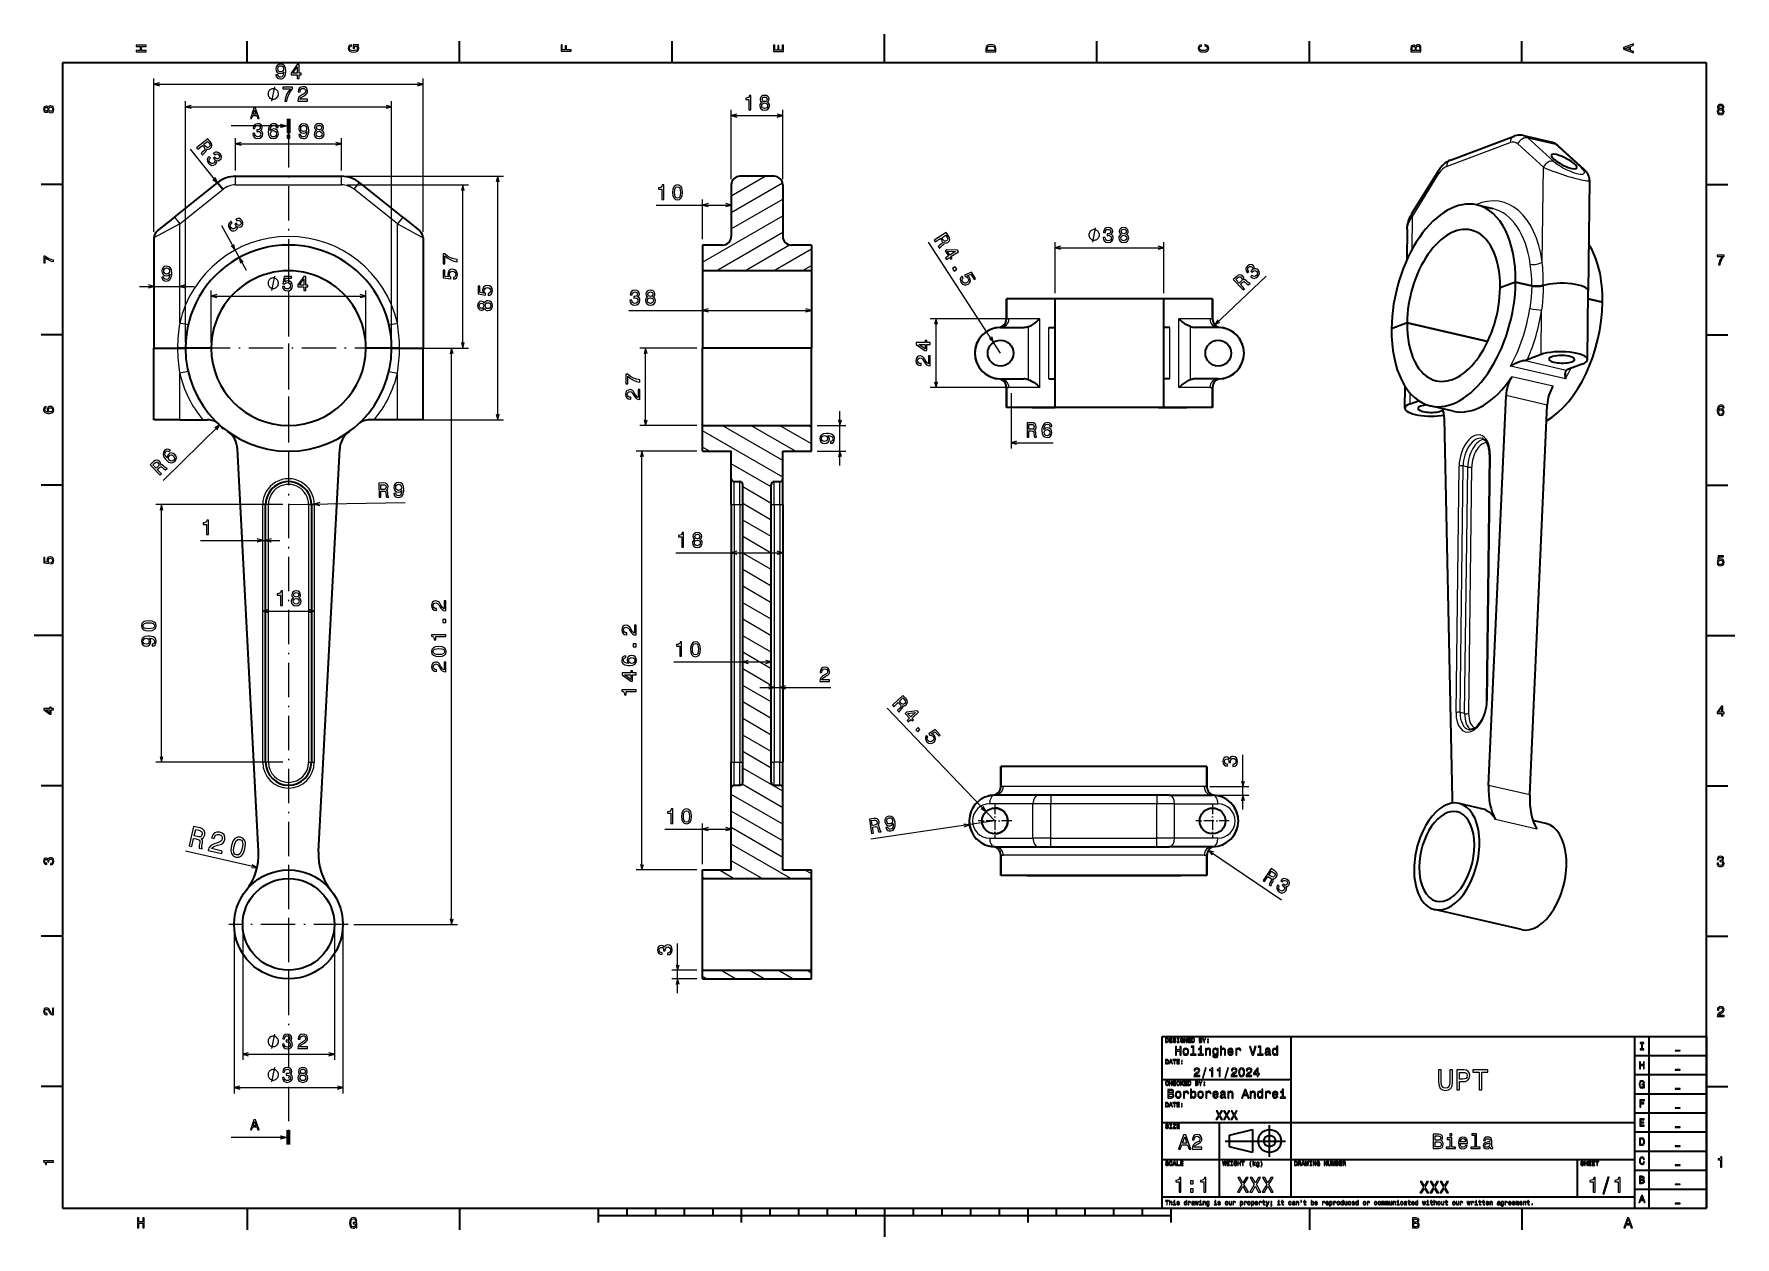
# Model space of a CAD drawing. Extents: x 0 to 594, y 0 to 420.
import ezdxf

# ---------------------------------------------------------------- set-up
doc = ezdxf.new("R2010")
doc.units = 0
doc.linetypes.add('DASHDOT', pattern=[18.5, 12, -3, 0.5, -3])

msp = doc.modelspace()

# ---------------------------------------------------------------- linework, layer by layer
at = {"color": 7, "lineweight": 35, "ltscale": 0.1875}
for p, q in [((74.4, 410), (74.4, 417.5)), ((148.6, 410), (148.6, 417.5)), ((222.8, 410), (222.8, 417.5)), ((371.2, 410), (371.2, 417.5)), ((445.4, 410), (445.4, 417.5)), ((519.6, 410), (519.6, 417.5)), ((10, 367.5), (2.5, 367.5)), ((584, 367.5), (591.5, 367.5)), ((10, 315), (2.5, 315)), ((584, 315), (591.5, 315)), ((10, 262.5), (2.5, 262.5)), ((584, 262.5), (591.5, 262.5)), ((10, 157.5), (2.5, 157.5)), ((584, 157.5), (591.5, 157.5)), ((10, 105), (2.5, 105)), ((584, 105), (591.5, 105)), ((10, 52.5), (2.5, 52.5)), ((584, 52.5), (591.5, 52.5)), ((74.4, 10), (74.4, 2.5)), ((148.6, 10), (148.6, 2.5)), ((445.4, 10), (445.4, 2.5)), ((519.6, 10), (519.6, 2.5))]:
    msp.add_line(p, q, dxfattribs=at)
at = {"color": 7, "lineweight": 35, "ltscale": 0.25}
for p, q in [((297, 410), (297, 420)), ((233.48, 274.33), (243.48, 274.33)), ((261.48, 274.33), (271.48, 274.33)), ((10, 210), (0, 210)), ((584, 210), (594, 210)), ((233.48, 128.13), (243.48, 128.13)), ((261.48, 128.13), (271.48, 128.13)), ((297, 10), (297, 0))]:
    msp.add_line(p, q, dxfattribs=at)
at = {"color": 7, "lineweight": 35}
for p, q in [((584, 410), (10, 410)), ((10, 410), (10, 10)), ((584, 10), (584, 410)), ((494.6, 375.97), (516.86, 384.35)), ((70.39, 370.33), (107.38, 370.33)), ((543.25, 368.95), (542.78, 330.24)), ((41.88, 348.88), (41.88, 310.33)), ((135.88, 348.88), (135.88, 310.33)), ((271.48, 337.33), (233.48, 337.33)), ((233.48, 337.33), (233.48, 310.33)), ((271.48, 337.33), (271.48, 310.33)), ((356.55, 289.58), (356.55, 327.58)), ((394.55, 327.58), (356.55, 327.58)), ((394.55, 289.58), (394.55, 327.58)), ((542.48, 306.33), (542.78, 330.24)), ((479.48, 319.14), (507.64, 312.61)), ((507.64, 312.61), (479.48, 319.14)), ((41.88, 285.33), (41.88, 310.33)), ((135.88, 285.33), (135.88, 310.33)), ((271.48, 310.33), (233.48, 310.33)), ((271.48, 310.33), (233.48, 310.33)), ((233.48, 283.33), (233.48, 310.33)), ((271.48, 283.33), (271.48, 310.33)), ((507.96, 157.67), (514.05, 293.79)), ((394.55, 289.58), (356.55, 289.58)), ((495.34, 152.92), (492.56, 285.7)), ((522.33, 154.34), (528.42, 290.47)), ((233.48, 283.33), (271.48, 283.33)), ((78.4, 134.53), (71.03, 275.13)), ((99.37, 134.53), (106.74, 275.13)), ((508.29, 273.06), (507.23, 186.99)), ((247.48, 158.73), (247.48, 262.73)), ((257.48, 158.73), (257.48, 262.73)), ((80.88, 165.73), (80.88, 255.73)), ((96.88, 255.73), (96.88, 165.73)), ((243.48, 255.73), (243.48, 165.73)), ((261.48, 255.73), (261.48, 165.73)), ((409.57, 164.25), (337.57, 164.25)), ((243.48, 128.13), (243.48, 156.73)), ((261.48, 128.13), (261.48, 156.73)), ((392.07, 154.25), (355.08, 154.25)), ((355.08, 136.25), (392.07, 136.25)), ((233.48, 125.13), (271.48, 125.13)), ((409.57, 126.25), (337.57, 126.25)), ((346.57, 126.25), (400.57, 126.25)), ((519.42, 107.31), (489.08, 114.34)), ((233.48, 93.13), (271.48, 93.13)), ((233.48, 90.13), (271.48, 90.13)), ((394, 10), (394, 70)), ((394, 70), (584, 70)), ((439, 14), (439, 70)), ((559, 10), (559, 70)), ((564, 10), (564, 70)), ((584, 70), (584, 10)), ((559, 63.33), (584, 63.33)), ((394, 55), (439, 55)), ((559, 56.67), (584, 56.67)), ((559, 50), (584, 50)), ((559, 43.33), (584, 43.33)), ((394, 40), (559, 40)), ((414, 14), (414, 40)), ((559, 36.67), (584, 36.67)), ((416, 33.5), (437, 33.5)), ((559, 30), (584, 30)), ((394, 27), (559, 27)), ((559, 23.33), (584, 23.33)), ((394, 14), (559, 14)), ((559, 16.67), (584, 16.67)), ((10, 10), (584, 10)), ((197, 7.5), (397, 7.5)), ((394, 10), (584, 10))]:
    msp.add_line(p, q, dxfattribs=at)
at = {"color": 7, "lineweight": 13}
for p, q in [((41.88, 350.88), (41.88, 404.47)), ((135.88, 350.88), (135.88, 404.47)), ((41.88, 402.47), (135.88, 402.47)), ((52.88, 312.33), (52.88, 396.58)), ((52.88, 394.58), (124.88, 394.58)), ((124.88, 312.33), (124.88, 396.58)), ((243.48, 369.33), (243.48, 393.55)), ((261.48, 369.33), (261.48, 393.55)), ((70.39, 381.66), (107.38, 381.66)), ((493.26, 373.72), (515.52, 382.1)), ((109.38, 370.33), (163.95, 370.33)), ((161.95, 285.33), (161.95, 370.33)), ((526.69, 340.41), (527.1, 373.48)), ((70.39, 367.33), (107.38, 367.33)), ((109.38, 367.33), (151.75, 367.33)), ((149.75, 310.33), (149.75, 367.33)), ((243.48, 357.7), (261.39, 368.04)), ((217.21, 360.26), (243.48, 360.26)), ((233.48, 340.38), (261.48, 356.55)), ((243.48, 351.93), (261.48, 362.32)), ((50.88, 319.1), (50.88, 353.68)), ((126.88, 319.1), (126.88, 353.68)), ((238.19, 337.33), (261.48, 350.77)), ((337.55, 308.58), (312.37, 347.36)), ((356.55, 345.36), (394.55, 345.36)), ((412.37, 318.48), (430.24, 335.46)), ((61.88, 328.5), (115.88, 328.5)), ((207.75, 323.51), (271.48, 323.51)), ((349.26, 320.58), (312.99, 320.58)), ((314.99, 296.58), (314.99, 320.58)), ((351.26, 296.58), (351.26, 320.58)), ((399.84, 296.58), (399.84, 320.58)), ((125.98, 310.33), (147.83, 310.33)), ((126.88, 310.33), (151.75, 310.33)), ((145.83, 109.13), (145.83, 310.33)), ((213.59, 283.33), (213.59, 310.33)), ((349.26, 296.58), (312.99, 296.58)), ((128.88, 285.33), (163.95, 285.33)), ((64.84, 283.52), (45.05, 264.17)), ((261.48, 265.33), (233.48, 281.49)), ((261.48, 271.1), (240.3, 283.33)), ((231.48, 274.33), (210.29, 274.33)), ((212.29, 128.13), (212.29, 274.33)), ((496.6, 183.09), (497.66, 269.15)), ((498, 183.13), (499.06, 269.19)), ((499.6, 182.76), (500.66, 268.82)), ((501, 182.8), (502.06, 268.87)), ((508.49, 273.23), (507.43, 187.16)), ((86.88, 255.73), (42.52, 255.73)), ((44.52, 165.73), (44.52, 255.73)), ((79.88, 165.73), (79.88, 255.73)), ((81.88, 165.73), (81.88, 255.73)), ((88.88, 255.73), (129.65, 256.39)), ((95.88, 255.73), (95.88, 165.73)), ((97.88, 255.73), (97.88, 165.73)), ((244.48, 255.73), (244.48, 165.73)), ((246.48, 255.73), (246.48, 165.73)), ((258.48, 255.73), (258.48, 165.73)), ((260.48, 255.73), (260.48, 165.73)), ((58.19, 243.22), (85.88, 243.22)), ((224.14, 238.88), (261.48, 238.88)), ((223.47, 200.75), (257.48, 200.75)), ((253.48, 191.9), (278.31, 191.9)), ((335.57, 145.25), (297.96, 184.66)), ((86.88, 165.73), (42.52, 165.73)), ((261.48, 144.08), (243.48, 154.47)), ((408.65, 157.25), (338.5, 157.25)), ((261.48, 138.31), (243.48, 148.7)), ((392.07, 151.25), (355.08, 151.25)), ((394.07, 154.25), (424.19, 154.25)), ((261.48, 132.53), (243.48, 142.93)), ((335.57, 145.25), (292.22, 138.86)), ((220.34, 142.41), (243.48, 142.41)), ((264.31, 125.13), (243.48, 137.15)), ((355.08, 139.25), (392.07, 139.25)), ((77.92, 129.02), (52.95, 134.74)), ((408.65, 133.25), (338.5, 133.25)), ((410.09, 134.98), (435.61, 117.71)), ((231.48, 128.13), (210.29, 128.13)), ((69.88, 107.13), (69.88, 50.14)), ((72.88, 107.13), (72.88, 61.8)), ((104.88, 107.13), (104.88, 61.8)), ((107.88, 107.13), (107.88, 50.14)), ((111.68, 109.13), (147.83, 109.13)), ((72.88, 63.8), (104.88, 63.8)), ((69.88, 52.14), (107.88, 52.14))]:
    msp.add_line(p, q, dxfattribs=at)
at = {"color": 7, "lineweight": 13, "ltscale": 0.427555}
for p, q in [((85.99, 387.93), (68.88, 387.93)), ((85.99, 34.75), (68.88, 34.75))]:
    msp.add_line(p, q, dxfattribs=at)
at = {"color": 7, "lineweight": 100, "ltscale": 0.125}
for p, q in [((88.88, 390.43), (88.88, 385.43)), ((88.88, 32.25), (88.88, 37.25))]:
    msp.add_line(p, q, dxfattribs=at)
at = {"color": 7, "lineweight": 13, "ltscale": 0.45}
for p, q in [((243.48, 391.55), (261.48, 391.55)), ((65.91, 365.7), (54.66, 379.76)), ((354.41, 299.58), (354.41, 317.58)), ((396.69, 299.58), (396.69, 317.58)), ((265.89, 274.33), (250.3, 283.33)), ((79.88, 218.51), (97.88, 218.51))]:
    msp.add_line(p, q, dxfattribs=at)
at = {"color": 7, "lineweight": 13, "ltscale": 0.283294}
for p, q in [((70.39, 372.33), (70.39, 383.66)), ((107.38, 372.33), (107.38, 383.66))]:
    msp.add_line(p, q, dxfattribs=at)
at = {"color": 7, "linetype": 'DASHDOT', "lineweight": 13}
for p, q in [((88.88, 385.43), (88.88, 37.25)), ((88.88, 345.43), (88.88, 275.23)), ((123.98, 310.33), (53.78, 310.33)), ((88.88, 129.93), (88.88, 88.33)), ((109.68, 109.13), (68.08, 109.13))]:
    msp.add_line(p, q, dxfattribs=at)
at = {"color": 7, "lineweight": 13, "ltscale": 0.302922}
for p, q in [((527.1, 373.48), (518.13, 381.63)), ((531.27, 381.52), (540.23, 373.37))]:
    msp.add_line(p, q, dxfattribs=at)
at = {"color": 7, "lineweight": 35, "ltscale": 0.245885}
msp.add_line((520.09, 384.6), (529.67, 382.38), dxfattribs=at)
at = {"color": 7, "lineweight": 13, "ltscale": 0.302923}
msp.add_line((530.65, 375.59), (521.69, 383.74), dxfattribs=at)
at = {"color": 7, "lineweight": 13, "ltscale": 0.245886}
msp.add_line((521.69, 383.74), (531.27, 381.52), dxfattribs=at)
at = {"color": 7, "lineweight": 35, "ltscale": 0.302922}
msp.add_line((532.13, 381.07), (541.1, 372.92), dxfattribs=at)
at = {"color": 7, "lineweight": 13, "ltscale": 0.075}
for p, q in [((70.39, 367.33), (70.39, 370.33)), ((107.38, 367.33), (107.38, 370.33)), ((66.02, 365.79), (64.14, 368.13)), ((111.75, 365.79), (113.62, 368.13)), ((49.01, 356.03), (50.88, 353.68)), ((128.76, 356.03), (126.88, 353.68)), ((53.81, 318.43), (50.88, 319.1)), ((123.96, 318.43), (126.88, 319.1)), ((53.81, 302.23), (50.88, 301.55)), ((123.96, 302.23), (126.88, 301.55)), ((355.08, 154.25), (355.08, 151.25)), ((392.07, 154.25), (392.07, 151.25)), ((355.08, 136.25), (355.08, 139.25)), ((392.07, 136.25), (392.07, 139.25))]:
    msp.add_line(p, q, dxfattribs=at)
at = {"color": 7, "lineweight": 13, "ltscale": 0.342551}
msp.add_line((243.48, 363.47), (255.35, 370.33), dxfattribs=at)
at = {"color": 7, "lineweight": 35, "ltscale": 0.3}
msp.add_line((258.48, 370.33), (246.48, 370.33), dxfattribs=at)
at = {"color": 7, "lineweight": 35, "ltscale": 0.440767}
msp.add_line((481.2, 357.28), (490.45, 372.28), dxfattribs=at)
at = {"color": 7, "lineweight": 13, "ltscale": 0.440768}
msp.add_line((481.36, 356.26), (490.61, 371.26), dxfattribs=at)
at = {"color": 7, "lineweight": 35, "ltscale": 0.484555}
for p, q in [((49.01, 356.03), (64.14, 368.13)), ((128.76, 356.03), (113.62, 368.13))]:
    msp.add_line(p, q, dxfattribs=at)
at = {"color": 7, "lineweight": 13, "ltscale": 0.484554}
for p, q in [((50.88, 353.68), (66.02, 365.79)), ((126.88, 353.68), (111.75, 365.79))]:
    msp.add_line(p, q, dxfattribs=at)
at = {"color": 7, "lineweight": 35, "ltscale": 0.45}
for p, q in [((243.48, 367.33), (243.48, 349.33)), ((261.48, 367.33), (261.48, 349.33))]:
    msp.add_line(p, q, dxfattribs=at)
at = {"color": 7, "lineweight": 13, "ltscale": 0.348306}
msp.add_line((233.48, 348.33), (233.48, 362.26), dxfattribs=at)
at = {"color": 7, "lineweight": 35, "ltscale": 0.143433}
msp.add_line((503.86, 360.32), (509.45, 359.03), dxfattribs=at)
at = {"color": 7, "lineweight": 13, "ltscale": 0.254999}
for p, q in [((50.88, 353.68), (41.88, 348.88)), ((126.88, 353.68), (135.88, 348.88))]:
    msp.add_line(p, q, dxfattribs=at)
at = {"color": 7, "lineweight": 35, "ltscale": 0.192094}
for p, q in [((49.01, 356.03), (43.01, 351.23)), ((128.76, 356.03), (134.76, 351.23))]:
    msp.add_line(p, q, dxfattribs=at)
at = {"color": 7, "lineweight": 13, "ltscale": 0.445341}
msp.add_line((65.52, 353.19), (74.05, 337.54), dxfattribs=at)
at = {"color": 7, "lineweight": 35, "ltscale": 0.272257}
msp.add_line((479.51, 351.95), (479.38, 341.06), dxfattribs=at)
at = {"color": 7, "lineweight": 13, "ltscale": 0.28704}
msp.add_line((481.22, 344.78), (481.36, 356.26), dxfattribs=at)
at = {"color": 7, "lineweight": 35, "ltscale": 0.225}
for p, q in [((233.48, 346.33), (233.48, 337.33)), ((271.48, 346.33), (271.48, 337.33)), ((61.88, 310.33), (52.88, 310.33)), ((61.88, 310.33), (52.88, 310.33)), ((124.88, 310.33), (115.88, 310.33)), ((124.88, 310.33), (115.88, 310.33)), ((50.88, 285.33), (41.88, 285.33)), ((135.88, 285.33), (126.88, 285.33)), ((348.55, 289.58), (339.55, 289.58)), ((411.55, 289.58), (402.55, 289.58)), ((233.48, 274.33), (233.48, 283.33)), ((271.48, 274.33), (271.48, 283.33)), ((243.48, 255.73), (243.48, 264.73)), ((261.48, 255.73), (261.48, 264.73)), ((243.48, 156.73), (243.48, 165.73)), ((261.48, 156.73), (261.48, 165.73)), ((346.57, 126.25), (337.57, 126.25)), ((409.57, 126.25), (400.57, 126.25))]:
    msp.add_line(p, q, dxfattribs=at)
at = {"color": 7, "lineweight": 35, "ltscale": 0.175}
for p, q in [((240.48, 346.33), (233.48, 346.33)), ((271.48, 346.33), (264.48, 346.33))]:
    msp.add_line(p, q, dxfattribs=at)
at = {"color": 7, "lineweight": 13, "ltscale": 0.008576}
msp.add_line((233.48, 346.15), (233.78, 346.33), dxfattribs=at)
at = {"color": 7, "lineweight": 13, "ltscale": 0.453043}
msp.add_line((248.19, 337.33), (263.88, 346.39), dxfattribs=at)
at = {"color": 7, "lineweight": 13, "ltscale": 0.383689}
msp.add_line((258.19, 337.33), (271.48, 345), dxfattribs=at)
at = {"color": 7, "lineweight": 13, "ltscale": 0.444427}
for p, q in [((356.55, 329.58), (356.55, 347.36)), ((394.55, 329.58), (394.55, 347.36))]:
    msp.add_line(p, q, dxfattribs=at)
at = {"color": 7, "lineweight": 13, "ltscale": 0.095014}
msp.add_line((268.19, 337.33), (271.48, 339.23), dxfattribs=at)
at = {"color": 7, "lineweight": 35, "ltscale": 0.144704}
for p, q in [((517.4, 333.41), (511.99, 331.37)), ((517.4, 333.41), (511.99, 331.37)), ((479.48, 319.14), (474.07, 317.1)), ((479.48, 319.14), (474.07, 317.1))]:
    msp.add_line(p, q, dxfattribs=at)
at = {"color": 7, "lineweight": 35, "ltscale": 0.144288}
for p, q in [((517.4, 333.41), (523.02, 332.11)), ((523.02, 332.11), (517.4, 333.41))]:
    msp.add_line(p, q, dxfattribs=at)
at = {"color": 7, "lineweight": 13, "ltscale": 0.475}
for p, q in [((36.88, 331.89), (55.88, 331.89)), ((281.44, 269.33), (281.44, 288.33))]:
    msp.add_line(p, q, dxfattribs=at)
at = {"color": 7, "lineweight": 13, "ltscale": 0.45447}
for p, q in [((61.88, 312.33), (61.88, 330.5)), ((115.88, 312.33), (115.88, 330.5))]:
    msp.add_line(p, q, dxfattribs=at)
at = {"color": 7, "lineweight": 35, "ltscale": 0.176044}
for p, q in [((339.55, 327.58), (339.55, 320.54)), ((411.55, 327.58), (411.55, 320.54)), ((411.55, 320.54), (411.55, 327.58)), ((339.55, 296.63), (339.55, 289.58)), ((411.55, 296.63), (411.55, 289.58)), ((411.55, 289.58), (411.55, 296.63))]:
    msp.add_line(p, q, dxfattribs=at)
at = {"color": 7, "lineweight": 35, "ltscale": 0.176043}
for p, q in [((339.55, 320.54), (339.55, 327.58)), ((339.55, 289.58), (339.55, 296.63)), ((337.57, 157.21), (337.57, 164.25)), ((337.57, 164.25), (337.57, 157.21)), ((409.57, 157.21), (409.57, 164.25)), ((409.57, 164.25), (409.57, 157.21)), ((337.57, 126.25), (337.57, 133.3)), ((337.57, 133.3), (337.57, 126.25)), ((409.57, 126.25), (409.57, 133.3)), ((409.57, 133.3), (409.57, 126.25))]:
    msp.add_line(p, q, dxfattribs=at)
at = {"color": 7, "lineweight": 35, "ltscale": 0.425}
msp.add_line((356.55, 327.58), (339.55, 327.58), dxfattribs=at)
at = {"color": 7, "lineweight": 35, "ltscale": 0.424993}
for p, q in [((411.55, 327.58), (394.55, 327.58)), ((411.55, 289.58), (394.55, 289.58))]:
    msp.add_line(p, q, dxfattribs=at)
at = {"color": 7, "lineweight": 35, "ltscale": 0.128344}
for p, q in [((542.74, 327.54), (547.74, 326.38)), ((547.74, 326.38), (542.74, 327.54))]:
    msp.add_line(p, q, dxfattribs=at)
at = {"color": 7, "lineweight": 13, "ltscale": 0.387922}
msp.add_line((526.3, 308.11), (526.49, 323.62), dxfattribs=at)
at = {"color": 7, "lineweight": 35, "ltscale": 0.201669}
for p, q in [((337.55, 317.58), (345.62, 317.58)), ((413.55, 317.58), (405.48, 317.58)), ((337.55, 299.58), (345.62, 299.58)), ((413.55, 299.58), (405.48, 299.58)), ((50.88, 285.33), (58.95, 285.33)), ((126.88, 285.33), (118.82, 285.33))]:
    msp.add_line(p, q, dxfattribs=at)
at = {"color": 7, "lineweight": 13, "ltscale": 0.269697}
for p, q in [((351.26, 320.58), (340.47, 320.58)), ((410.63, 320.58), (399.84, 320.58)), ((351.26, 296.58), (340.47, 296.58)), ((410.63, 296.58), (399.84, 296.58))]:
    msp.add_line(p, q, dxfattribs=at)
at = {"color": 7, "lineweight": 13, "ltscale": 0.462767}
for p, q in [((347.21, 317.84), (347.21, 299.33)), ((403.89, 299.33), (403.89, 317.84))]:
    msp.add_line(p, q, dxfattribs=at)
at = {"color": 7, "lineweight": 35, "ltscale": 0.053594}
for p, q in [((354.41, 317.58), (356.55, 317.58)), ((396.69, 317.58), (394.55, 317.58)), ((354.41, 299.58), (356.55, 299.58)), ((396.69, 299.58), (394.55, 299.58))]:
    msp.add_line(p, q, dxfattribs=at)
at = {"color": 7, "lineweight": 35, "ltscale": 0.20625}
for p, q in [((41.88, 310.33), (50.13, 310.33)), ((127.63, 310.33), (135.88, 310.33)), ((127.63, 310.33), (135.88, 310.33))]:
    msp.add_line(p, q, dxfattribs=at)
at = {"color": 7, "lineweight": 35, "ltscale": 0.206251}
msp.add_line((41.88, 310.33), (50.13, 310.33), dxfattribs=at)
at = {"color": 7, "lineweight": 35, "ltscale": 0.06875}
for p, q in [((50.13, 310.33), (52.88, 310.33)), ((127.63, 310.33), (124.88, 310.33)), ((124.88, 310.33), (127.63, 310.33))]:
    msp.add_line(p, q, dxfattribs=at)
at = {"color": 7, "lineweight": 35, "ltscale": 0.068749}
msp.add_line((52.88, 310.33), (50.13, 310.33), dxfattribs=at)
at = {"color": 7, "lineweight": 13, "ltscale": 0.497341}
for p, q in [((231.48, 310.33), (211.59, 310.33)), ((231.48, 283.33), (211.59, 283.33))]:
    msp.add_line(p, q, dxfattribs=at)
at = {"color": 7, "lineweight": 13, "ltscale": 0.491771}
msp.add_line((534.79, 299.61), (515.63, 304.05), dxfattribs=at)
at = {"color": 7, "lineweight": 13, "ltscale": 0.379292}
msp.add_line((535.06, 302.54), (520.28, 305.96), dxfattribs=at)
at = {"color": 7, "lineweight": 35, "ltscale": 0.129699}
msp.add_line((526.3, 308.11), (521.44, 306.28), dxfattribs=at)
at = {"color": 7, "lineweight": 35, "ltscale": 0.1297}
msp.add_line((540.67, 304.78), (535.81, 302.95), dxfattribs=at)
at = {"color": 7, "lineweight": 13, "ltscale": 0.405626}
for p, q in [((50.88, 285.33), (50.88, 301.55)), ((126.88, 285.33), (126.88, 301.55))]:
    msp.add_line(p, q, dxfattribs=at)
at = {"color": 7, "lineweight": 13, "ltscale": 0.368828}
for p, q in [((530.47, 297), (516.1, 300.33)), ((528.42, 290.47), (514.05, 293.79))]:
    msp.add_line(p, q, dxfattribs=at)
at = {"color": 7, "lineweight": 13, "ltscale": 0.482017}
msp.add_line((341.21, 294.58), (341.21, 275.3), dxfattribs=at)
at = {"color": 7, "lineweight": 35, "ltscale": 0.189723}
msp.add_line((478.74, 289.33), (478.83, 296.92), dxfattribs=at)
at = {"color": 7, "lineweight": 13, "ltscale": 0.092013}
msp.add_line((480.55, 290.89), (480.6, 294.57), dxfattribs=at)
at = {"color": 7, "lineweight": 35, "ltscale": 0.078567}
msp.add_line((480.55, 290.89), (483.49, 291.99), dxfattribs=at)
at = {"color": 7, "lineweight": 35, "ltscale": 0.0399}
for p, q in [((58.95, 285.33), (60.55, 285.33)), ((118.82, 285.33), (117.22, 285.33))]:
    msp.add_line(p, q, dxfattribs=at)
at = {"color": 7, "lineweight": 35, "ltscale": 0.475743}
msp.add_line((358.58, 289.58), (339.55, 289.58), dxfattribs=at)
at = {"color": 7, "lineweight": 35, "ltscale": 0.199992}
msp.add_line((348.55, 289.58), (356.55, 289.58), dxfattribs=at)
at = {"color": 7, "lineweight": 35, "ltscale": 0.246784}
msp.add_line((392.68, 289.58), (402.55, 289.58), dxfattribs=at)
at = {"color": 7, "lineweight": 35, "ltscale": 0.204904}
for p, q in [((495.6, 288.33), (487.61, 290.18)), ((505.64, 149.51), (497.65, 151.36))]:
    msp.add_line(p, q, dxfattribs=at)
at = {"color": 7, "lineweight": 13, "ltscale": 0.322678}
msp.add_line((271.48, 276.87), (260.3, 283.33), dxfattribs=at)
at = {"color": 7, "lineweight": 13, "ltscale": 0.034003}
msp.add_line((271.48, 282.65), (270.3, 283.33), dxfattribs=at)
at = {"color": 7, "lineweight": 13, "ltscale": 0.249014}
for p, q in [((273.48, 283.33), (283.44, 283.33)), ((273.48, 274.33), (283.44, 274.33))]:
    msp.add_line(p, q, dxfattribs=at)
at = {"color": 7, "lineweight": 13, "ltscale": 0.069588}
msp.add_line((235.89, 274.33), (233.48, 275.72), dxfattribs=at)
at = {"color": 7, "lineweight": 35, "ltscale": 0.24}
for p, q in [((243.48, 264.73), (243.48, 274.33)), ((261.48, 264.73), (261.48, 274.33))]:
    msp.add_line(p, q, dxfattribs=at)
at = {"color": 7, "lineweight": 13, "ltscale": 0.366859}
msp.add_line((341.21, 277.3), (355.89, 277.3), dxfattribs=at)
at = {"color": 7, "lineweight": 13, "ltscale": 0.404145}
for p, q in [((257.48, 261.86), (243.48, 269.94)), ((261.48, 155.63), (247.48, 163.71))]:
    msp.add_line(p, q, dxfattribs=at)
at = {"color": 7, "lineweight": 13, "ltscale": 0.04098}
msp.add_line((500.66, 268.82), (499.06, 269.19), dxfattribs=at)
at = {"color": 7, "lineweight": 13, "ltscale": 0.009669}
msp.add_line((244.16, 263.78), (243.82, 263.97), dxfattribs=at)
at = {"color": 7, "lineweight": 13, "ltscale": 0.2}
for p, q in [((244.48, 255.73), (244.48, 263.73)), ((246.48, 255.73), (246.48, 263.73)), ((258.48, 255.73), (258.48, 263.73)), ((260.48, 255.73), (260.48, 263.73)), ((244.48, 157.73), (244.48, 165.73)), ((246.48, 157.73), (246.48, 165.73)), ((258.48, 157.73), (258.48, 165.73)), ((260.48, 157.73), (260.48, 165.73))]:
    msp.add_line(p, q, dxfattribs=at)
at = {"color": 7, "lineweight": 35, "ltscale": 0.05}
for p, q in [((244.48, 263.73), (246.48, 263.73)), ((258.48, 263.73), (260.48, 263.73)), ((244.48, 157.73), (246.48, 157.73)), ((258.48, 157.73), (260.48, 157.73))]:
    msp.add_line(p, q, dxfattribs=at)
at = {"color": 7, "lineweight": 13, "ltscale": 0.288675}
for p, q in [((257.48, 256.09), (247.48, 261.86)), ((257.48, 250.31), (247.48, 256.09)), ((257.48, 244.54), (247.48, 250.31)), ((257.48, 238.77), (247.48, 244.54)), ((257.48, 232.99), (247.48, 238.77)), ((257.48, 227.22), (247.48, 232.99)), ((257.48, 221.45), (247.48, 227.22)), ((257.48, 215.67), (247.48, 221.45)), ((257.48, 209.9), (247.48, 215.67)), ((257.48, 204.13), (247.48, 209.9)), ((257.48, 198.35), (247.48, 204.13)), ((257.48, 192.58), (247.48, 198.35)), ((257.48, 186.81), (247.48, 192.58)), ((257.48, 181.03), (247.48, 186.81)), ((257.48, 175.26), (247.48, 181.03)), ((257.48, 169.48), (247.48, 175.26)), ((257.48, 163.71), (247.48, 169.48))]:
    msp.add_line(p, q, dxfattribs=at)
at = {"color": 7, "lineweight": 13, "ltscale": 0.025}
for p, q in [((80.88, 255.73), (79.88, 255.73)), ((81.88, 255.73), (80.88, 255.73)), ((95.88, 255.73), (96.88, 255.73)), ((96.88, 255.73), (97.88, 255.73)), ((243.48, 255.73), (244.48, 255.73)), ((246.48, 255.73), (247.48, 255.73)), ((257.48, 255.73), (258.48, 255.73)), ((260.48, 255.73), (261.48, 255.73)), ((80.88, 165.73), (79.88, 165.73)), ((81.88, 165.73), (80.88, 165.73)), ((95.88, 165.73), (96.88, 165.73)), ((96.88, 165.73), (97.88, 165.73)), ((243.48, 165.73), (244.48, 165.73)), ((246.48, 165.73), (247.48, 165.73)), ((257.48, 165.73), (258.48, 165.73)), ((260.48, 165.73), (261.48, 165.73))]:
    msp.add_line(p, q, dxfattribs=at)
at = {"color": 7, "lineweight": 13, "ltscale": 0.05}
for p, q in [((244.48, 255.73), (246.48, 255.73)), ((258.48, 255.73), (260.48, 255.73)), ((244.48, 165.73), (246.48, 165.73)), ((260.48, 165.73), (258.48, 165.73))]:
    msp.add_line(p, q, dxfattribs=at)
at = {"color": 7, "lineweight": 13, "ltscale": 0.040981}
msp.add_line((499.6, 182.76), (498, 183.13), dxfattribs=at)
at = {"color": 7, "lineweight": 13, "ltscale": 0.476194}
msp.add_line((422.19, 149.25), (422.19, 168.3), dxfattribs=at)
at = {"color": 7, "lineweight": 13, "ltscale": 0.411065}
msp.add_line((261.48, 149.86), (247.24, 158.08), dxfattribs=at)
at = {"color": 7, "lineweight": 13, "ltscale": 0.338334}
msp.add_line((410.65, 157.25), (424.19, 157.25), dxfattribs=at)
at = {"color": 7, "lineweight": 13, "ltscale": 0.368827}
for p, q in [((522.33, 154.34), (507.96, 157.67)), ((524.79, 142.38), (510.42, 145.71))]:
    msp.add_line(p, q, dxfattribs=at)
at = {"color": 7, "lineweight": 13, "ltscale": 0.378374}
for p, q in [((348.84, 151.25), (333.7, 151.25)), ((398.31, 151.25), (413.45, 151.25)), ((333.7, 139.25), (348.84, 139.25)), ((413.45, 139.25), (398.31, 139.25))]:
    msp.add_line(p, q, dxfattribs=at)
at = {"color": 7, "lineweight": 35, "ltscale": 0.378374}
for p, q in [((350.71, 154.25), (335.57, 154.25)), ((396.44, 154.25), (411.57, 154.25)), ((335.57, 136.25), (350.71, 136.25)), ((411.57, 136.25), (396.44, 136.25))]:
    msp.add_line(p, q, dxfattribs=at)
at = {"color": 7, "linetype": 'DASHDOT', "lineweight": 13, "ltscale": 0.2925}
for p, q in [((335.57, 151.1), (335.57, 139.4)), ((335.57, 151.1), (335.57, 139.4)), ((411.57, 151.1), (411.57, 139.4)), ((341.42, 145.25), (329.72, 145.25)), ((341.42, 145.25), (329.72, 145.25)), ((417.42, 145.25), (405.72, 145.25))]:
    msp.add_line(p, q, dxfattribs=at)
at = {"color": 7, "lineweight": 13, "ltscale": 0.156174}
for p, q in [((355.08, 151.25), (348.84, 151.25)), ((398.31, 151.25), (392.07, 151.25)), ((355.08, 139.25), (348.84, 139.25)), ((398.31, 139.25), (392.07, 139.25))]:
    msp.add_line(p, q, dxfattribs=at)
at = {"color": 7, "lineweight": 13, "ltscale": 0.3}
for p, q in [((348.84, 139.25), (348.84, 151.25)), ((355.08, 139.25), (355.08, 151.25)), ((392.07, 139.25), (392.07, 151.25)), ((398.31, 139.25), (398.31, 151.25))]:
    msp.add_line(p, q, dxfattribs=at)
at = {"color": 7, "lineweight": 35, "ltscale": 0.109322}
for p, q in [((355.08, 154.25), (350.71, 154.25)), ((396.44, 154.25), (392.07, 154.25)), ((350.71, 136.25), (355.08, 136.25)), ((392.07, 136.25), (396.44, 136.25))]:
    msp.add_line(p, q, dxfattribs=at)
at = {"color": 7, "lineweight": 13, "ltscale": 0.356987}
msp.add_line((233.48, 130.13), (233.48, 144.41), dxfattribs=at)
at = {"color": 7, "lineweight": 35, "ltscale": 0.117253}
msp.add_line((527.99, 144.33), (523.42, 145.39), dxfattribs=at)
at = {"color": 7, "lineweight": 13, "ltscale": 0.312709}
msp.add_line((254.31, 125.13), (243.48, 131.38), dxfattribs=at)
at = {"color": 7, "lineweight": 35, "ltscale": 0.075}
for p, q in [((233.48, 125.13), (233.48, 128.13)), ((271.48, 125.13), (271.48, 128.13)), ((233.48, 90.13), (233.48, 93.13)), ((271.48, 90.13), (271.48, 93.13))]:
    msp.add_line(p, q, dxfattribs=at)
at = {"color": 7, "lineweight": 13, "ltscale": 0.024034}
msp.add_line((234.31, 125.13), (233.48, 125.61), dxfattribs=at)
at = {"color": 7, "lineweight": 35, "ltscale": 0.4}
for p, q in [((233.48, 109.13), (233.48, 125.13)), ((271.48, 109.13), (271.48, 125.13)), ((233.48, 93.13), (233.48, 109.13)), ((271.48, 93.13), (271.48, 109.13))]:
    msp.add_line(p, q, dxfattribs=at)
at = {"color": 7, "lineweight": 13, "ltscale": 0.15}
for p, q in [((244.31, 125.13), (239.12, 128.13)), ((244.94, 90.13), (239.74, 93.13)), ((254.94, 90.13), (249.74, 93.13)), ((264.94, 90.13), (259.74, 93.13))]:
    msp.add_line(p, q, dxfattribs=at)
at = {"color": 7, "lineweight": 13, "ltscale": 0.068231}
msp.add_line((271.48, 126.76), (269.12, 128.13), dxfattribs=at)
at = {"color": 7, "lineweight": 13, "ltscale": 0.43343}
msp.add_line((224.75, 85.13), (224.75, 102.46), dxfattribs=at)
at = {"color": 7, "lineweight": 13, "ltscale": 0.21835}
for p, q in [((231.48, 93.13), (222.75, 93.13)), ((231.48, 90.13), (222.75, 90.13))]:
    msp.add_line(p, q, dxfattribs=at)
at = {"color": 7, "lineweight": 13, "ltscale": 0.041983}
msp.add_line((234.94, 90.13), (233.48, 90.97), dxfattribs=at)
at = {"color": 7, "lineweight": 13, "ltscale": 0.050282}
msp.add_line((271.48, 92.12), (269.74, 93.13), dxfattribs=at)
at = {"color": 7, "lineweight": 35, "ltscale": 0.206155}
for p, q in [((417.5, 35.5), (425.5, 37.5)), ((425.5, 29.5), (417.5, 31.5))]:
    msp.add_line(p, q, dxfattribs=at)
at = {"color": 7, "lineweight": 35, "ltscale": 0.2}
msp.add_line((425.5, 37.5), (425.5, 29.5), dxfattribs=at)
at = {"color": 7, "lineweight": 35, "ltscale": 0.275}
msp.add_line((431.5, 28), (431.5, 39), dxfattribs=at)
at = {"color": 7, "lineweight": 35, "ltscale": 0.1}
msp.add_line((417.5, 31.5), (417.5, 35.5), dxfattribs=at)
at = {"color": 7, "lineweight": 35, "ltscale": 0.325}
msp.add_line((539, 14), (539, 27), dxfattribs=at)
at = {"color": 7, "lineweight": 35, "ltscale": 0.125}
for p, q in [((197, 10), (197, 5)), ((247, 10), (247, 5)), ((347, 10), (347, 5)), ((397, 10), (397, 5))]:
    msp.add_line(p, q, dxfattribs=at)
at = {"color": 7, "lineweight": 35, "ltscale": 0.0625}
for p, q in [((207, 10), (207, 7.5)), ((217, 10), (217, 7.5)), ((227, 10), (227, 7.5)), ((237, 10), (237, 7.5)), ((257, 10), (257, 7.5)), ((267, 10), (267, 7.5)), ((277, 10), (277, 7.5)), ((287, 10), (287, 7.5)), ((307, 10), (307, 7.5)), ((317, 10), (317, 7.5)), ((327, 10), (327, 7.5)), ((337, 10), (337, 7.5)), ((357, 10), (357, 7.5)), ((367, 10), (367, 7.5)), ((377, 10), (377, 7.5)), ((387, 10), (387, 7.5))]:
    msp.add_line(p, q, dxfattribs=at)
at = {"color": 7, "lineweight": 13}
for points in [[(39.13, 413.83), (39.13, 414.3), (37.49, 414.3), (37.49, 415.7), (39.13, 415.7), (39.13, 416.16), (35.63, 416.16), (35.63, 415.7), (37.06, 415.7), (37.06, 414.3), (35.63, 414.3), (35.63, 413.83)], [(112.86, 415.92), (113.33, 416.01), (113.33, 416.26), (111.44, 416.26), (111.44, 414.98), (111.87, 414.98), (111.87, 415.77), (111.9, 415.77), (112.36, 415.71), (112.71, 415.55), (112.92, 415.3), (113, 414.99), (112.9, 414.65), (112.63, 414.38), (112.18, 414.21), (111.57, 414.15), (110.96, 414.21), (110.51, 414.38), (110.24, 414.65), (110.14, 415.02), (110.19, 415.27), (110.33, 415.48), (110.57, 415.63), (110.89, 415.72), (110.89, 416.22), (110.4, 416.08), (110.04, 415.84), (109.82, 415.49), (109.74, 415.05), (109.86, 414.48), (110.23, 414.04), (110.81, 413.76), (111.58, 413.67), (112.36, 413.76), (112.94, 414.04), (113.31, 414.45), (113.43, 414.96), (113.39, 415.25), (113.29, 415.51), (113.11, 415.73)], [(187.53, 413.97), (187.53, 414.44), (185.92, 414.44), (185.92, 415.91), (185.51, 415.91), (185.51, 414.44), (184.46, 414.44), (184.46, 416.25), (184.03, 416.25), (184.03, 413.97)], [(261.73, 413.94), (261.73, 416.16), (261.31, 416.16), (261.31, 414.4), (260.12, 414.4), (260.12, 415.97), (259.71, 415.97), (259.71, 414.4), (258.66, 414.4), (258.66, 416.12), (258.23, 416.12), (258.23, 413.94)], [(332.43, 414.99), (332.43, 413.83), (335.93, 413.83), (335.93, 414.99), (335.82, 415.54), (335.48, 415.95), (334.93, 416.21), (334.18, 416.3), (333.42, 416.22), (333.11, 416.11), (332.87, 415.97), (332.54, 415.56), (332.46, 415.3)], [(332.85, 414.96), (332.93, 415.34), (333.16, 415.61), (333.57, 415.76), (334.18, 415.81), (334.77, 415.76), (335.19, 415.6), (335.43, 415.33), (335.51, 414.96), (335.51, 414.3), (332.85, 414.3)], [(408.83, 415.82), (409.26, 415.72), (409.56, 415.55), (409.74, 415.32), (409.81, 415.05), (409.71, 414.72), (409.44, 414.46), (409, 414.29), (408.38, 414.23), (407.77, 414.29), (407.32, 414.46), (407.05, 414.71), (406.96, 415.05), (407.01, 415.29), (407.15, 415.49), (407.37, 415.66), (407.69, 415.77), (407.69, 416.25), (407.21, 416.09), (406.85, 415.83), (406.62, 415.47), (406.54, 415.05), (406.66, 414.51), (407.02, 414.1), (407.6, 413.84), (408.38, 413.75), (409.17, 413.84), (409.75, 414.1), (410.11, 414.51), (410.23, 415.05), (410.13, 415.51), (409.87, 415.89), (409.43, 416.16), (408.83, 416.3)], [(482.44, 415.63), (482.15, 415.98), (481.95, 416.07), (481.71, 416.1), (481.33, 416.04), (481.06, 415.84), (480.89, 415.52), (480.83, 415.08), (480.83, 413.84), (484.33, 413.84), (484.33, 415.15), (484.26, 415.62), (484.06, 415.97), (483.73, 416.19), (483.28, 416.26), (482.99, 416.22), (482.74, 416.09), (482.56, 415.9)], [(558.53, 413.47), (558.53, 413.93), (557.5, 414.3), (557.5, 415.7), (558.53, 416.06), (558.53, 416.54), (555.03, 415.26), (555.03, 414.74)], [(482.29, 414.98), (482.29, 414.3), (481.25, 414.3), (481.25, 415.03), (481.28, 415.3), (481.37, 415.49), (481.53, 415.61), (481.76, 415.65), (481.99, 415.6), (482.15, 415.48), (482.26, 415.27)], [(483.91, 415.1), (483.91, 414.3), (482.71, 414.3), (482.71, 415.05), (482.74, 415.37), (482.85, 415.6), (483.03, 415.73), (483.29, 415.78), (483.57, 415.73), (483.76, 415.61), (483.88, 415.39)], [(557.08, 414.46), (555.53, 415), (557.08, 415.54)], [(84.49, 405.71), (84.59, 405.14), (84.9, 404.7), (85.39, 404.43), (86.04, 404.33), (86.47, 404.38), (86.85, 404.51), (87.17, 404.73), (87.45, 405.05), (87.66, 405.44), (87.82, 405.93), (87.92, 406.5), (87.95, 407.14), (87.83, 408.16), (87.48, 408.9), (86.91, 409.35), (86.14, 409.51), (85.44, 409.38), (84.9, 409.03), (84.56, 408.5), (84.44, 407.83), (84.56, 407.14), (84.9, 406.61), (85.4, 406.28), (86.04, 406.17), (86.72, 406.31), (87.23, 406.73), (87.12, 405.93), (86.88, 405.36), (86.53, 405.02), (86.05, 404.91), (85.67, 404.96), (85.4, 405.12), (85.22, 405.37), (85.15, 405.71)], [(85.14, 407.84), (85.21, 408.28), (85.42, 408.64), (85.73, 408.86), (86.14, 408.94), (86.57, 408.86), (86.89, 408.64), (87.09, 408.29), (87.17, 407.84), (87.09, 407.39), (86.89, 407.05), (86.56, 406.84), (86.12, 406.77), (85.72, 406.84), (85.42, 407.05), (85.21, 407.38)], [(91.95, 404.47), (92.6, 404.47), (92.6, 405.71), (93.31, 405.71), (93.31, 406.29), (92.6, 406.29), (92.6, 409.36), (91.94, 409.36), (89.75, 406.34), (89.75, 405.71), (91.95, 405.71)], [(90.36, 406.29), (91.95, 408.53), (91.95, 406.29)], [(85.38, 399.08), (85.38, 399.25), (85.3, 399.58), (85.21, 399.83), (85.13, 400), (84.96, 400.25), (84.71, 400.5), (84.46, 400.66), (84.3, 400.75), (84.05, 400.83), (83.71, 400.91), (83.55, 400.91), (83.38, 400.91), (83.05, 400.83), (82.8, 400.75), (82.63, 400.66), (82.38, 400.5), (82.13, 400.25), (81.96, 400), (81.88, 399.83), (81.8, 399.58), (81.71, 399.25), (81.71, 399.08), (81.71, 398.91), (81.8, 398.58), (81.88, 398.33), (81.96, 398.16), (82.13, 397.91), (82.38, 397.66), (82.63, 397.5), (82.8, 397.41), (83.05, 397.33), (83.38, 397.25), (83.55, 397.25), (83.71, 397.25), (84.05, 397.33), (84.3, 397.41), (84.46, 397.5), (84.71, 397.66), (84.96, 397.91), (85.13, 398.16), (85.21, 398.33), (85.3, 398.58), (85.38, 398.91)], [(87.55, 396.58), (88.27, 396.58), (88.51, 397.77), (88.93, 398.88), (89.52, 399.91), (90.29, 400.88), (90.29, 401.47), (86.86, 401.47), (86.86, 400.82), (89.6, 400.82), (88.81, 399.84), (88.21, 398.83), (87.79, 397.75)], [(92.13, 396.58), (95.56, 396.58), (95.56, 397.2), (92.85, 397.2), (93, 397.54), (93.26, 397.82), (94.06, 398.33), (94.48, 398.55), (94.96, 398.86), (95.3, 399.22), (95.49, 399.64), (95.56, 400.13), (95.44, 400.73), (95.1, 401.21), (94.58, 401.51), (93.91, 401.62), (93.22, 401.49), (92.7, 401.16), (92.36, 400.62), (92.24, 399.9), (92.24, 399.8), (92.9, 399.8), (92.9, 399.86), (92.96, 400.35), (93.16, 400.71), (93.47, 400.94), (93.88, 401.02), (94.3, 400.95), (94.61, 400.77), (94.81, 400.49), (94.88, 400.13), (94.83, 399.8), (94.69, 399.52), (94.46, 399.28), (94.14, 399.06), (93.72, 398.83), (93.01, 398.38), (92.52, 397.91), (92.22, 397.33), (92.13, 396.6)], [(249.68, 393.55), (250.34, 393.55), (250.34, 398.58), (249.85, 398.58), (249.72, 398.14), (249.46, 397.85), (249.06, 397.67), (248.52, 397.62), (248.52, 397.1), (249.68, 397.1)], [(254.26, 396.24), (253.89, 396.04), (253.64, 395.76), (253.48, 395.4), (253.43, 394.98), (253.54, 394.34), (253.87, 393.84), (254.41, 393.52), (255.15, 393.4), (255.88, 393.52), (256.42, 393.84), (256.75, 394.34), (256.87, 394.98), (256.81, 395.4), (256.66, 395.76), (256.4, 396.04), (256.04, 396.24), (256.33, 396.41), (256.53, 396.65), (256.66, 396.94), (256.7, 397.29), (256.58, 397.8), (256.28, 398.21), (255.79, 398.48), (255.15, 398.58), (254.5, 398.48), (254.01, 398.21), (253.7, 397.8), (253.59, 397.29), (253.63, 396.94), (253.75, 396.65)], [(254.28, 397.23), (254.34, 397.55), (254.51, 397.8), (254.78, 397.95), (255.15, 398.01), (255.51, 397.95), (255.78, 397.8), (255.96, 397.55), (256.02, 397.23), (255.96, 396.91), (255.78, 396.66), (255.51, 396.49), (255.15, 396.44), (254.78, 396.5), (254.51, 396.66), (254.34, 396.91)], [(4.95, 393.12), (5.09, 392.87), (5.28, 392.69), (5.53, 392.58), (5.83, 392.54), (6.28, 392.63), (6.63, 392.86), (6.85, 393.24), (6.93, 393.75), (6.85, 394.26), (6.63, 394.64), (6.28, 394.87), (5.83, 394.96), (5.53, 394.91), (5.28, 394.81), (5.09, 394.63), (4.95, 394.38), (4.83, 394.58), (4.66, 394.72), (4.46, 394.8), (4.21, 394.83), (3.85, 394.75), (3.57, 394.54), (3.38, 394.2), (3.31, 393.75), (3.38, 393.3), (3.57, 392.95), (3.85, 392.74), (4.21, 392.66), (4.46, 392.69), (4.66, 392.77)], [(4.25, 393.14), (4.03, 393.18), (3.86, 393.3), (3.75, 393.49), (3.71, 393.75), (3.75, 394), (3.86, 394.19), (4.03, 394.31), (4.25, 394.36), (4.48, 394.31), (4.65, 394.19), (4.77, 394), (4.81, 393.75), (4.77, 393.49), (4.65, 393.3), (4.48, 393.18)], [(5.82, 393.03), (5.55, 393.07), (5.35, 393.22), (5.22, 393.45), (5.17, 393.75), (5.22, 394.05), (5.35, 394.27), (5.55, 394.42), (5.82, 394.47), (6.11, 394.42), (6.32, 394.27), (6.47, 394.05), (6.51, 393.75), (6.47, 393.45), (6.32, 393.22), (6.11, 393.07)], [(75.54, 390.55), (76, 390.55), (76.37, 391.58), (77.76, 391.58), (78.13, 390.55), (78.61, 390.55), (77.33, 394.06), (76.81, 394.06)], [(76.53, 392.01), (77.07, 393.55), (77.61, 392.01)], [(254.12, 394.99), (254.18, 395.38), (254.39, 395.66), (254.72, 395.85), (255.15, 395.92), (255.57, 395.85), (255.9, 395.66), (256.11, 395.38), (256.18, 394.99), (256.11, 394.58), (255.9, 394.27), (255.57, 394.07), (255.15, 394.01), (254.72, 394.07), (254.39, 394.27), (254.18, 394.58)], [(588.37, 393.8), (588.12, 393.66), (587.94, 393.47), (587.83, 393.22), (587.79, 392.92), (587.88, 392.47), (588.11, 392.12), (588.49, 391.9), (589, 391.82), (589.51, 391.9), (589.89, 392.12), (590.12, 392.47), (590.21, 392.92), (590.16, 393.22), (590.06, 393.47), (589.88, 393.66), (589.63, 393.8), (589.83, 393.92), (589.97, 394.09), (590.05, 394.29), (590.08, 394.54), (590, 394.9), (589.79, 395.18), (589.45, 395.37), (589, 395.44), (588.55, 395.37), (588.2, 395.18), (587.99, 394.9), (587.91, 394.54), (587.94, 394.29), (588.02, 394.09)], [(588.28, 392.93), (588.32, 393.2), (588.47, 393.4), (588.7, 393.53), (589, 393.58), (589.3, 393.53), (589.52, 393.4), (589.67, 393.2), (589.72, 392.93), (589.67, 392.64), (589.52, 392.43), (589.3, 392.28), (589, 392.24), (588.7, 392.28), (588.47, 392.43), (588.32, 392.64)], [(588.39, 394.5), (588.43, 394.72), (588.55, 394.89), (588.74, 395), (589, 395.04), (589.25, 395), (589.44, 394.89), (589.56, 394.72), (589.61, 394.5), (589.56, 394.27), (589.44, 394.1), (589.25, 393.98), (589, 393.94), (588.74, 393.98), (588.55, 394.1), (588.43, 394.27)], [(76.39, 385.23), (76.39, 385.18), (76.51, 384.49), (76.85, 383.97), (77.38, 383.64), (78.09, 383.51), (78.84, 383.64), (79.4, 383.95), (79.76, 384.46), (79.89, 385.11), (79.83, 385.53), (79.67, 385.88), (79.41, 386.14), (79.07, 386.34), (79.53, 386.73), (79.7, 387.35), (79.59, 387.91), (79.28, 388.33), (78.78, 388.6), (78.09, 388.69), (77.44, 388.58), (76.94, 388.26), (76.62, 387.76), (76.51, 387.09), (76.51, 387.04), (77.15, 387.04), (77.21, 387.5), (77.39, 387.83), (77.7, 388.03), (78.12, 388.1), (78.5, 388.05), (78.77, 387.89), (78.94, 387.65), (79, 387.32), (78.94, 386.96), (78.76, 386.73), (78.46, 386.58), (78.05, 386.54), (77.77, 386.55), (77.77, 385.98), (78.12, 385.99), (78.58, 385.93), (78.92, 385.75), (79.12, 385.47), (79.19, 385.11), (79.11, 384.69), (78.9, 384.38), (78.57, 384.18), (78.13, 384.12), (77.68, 384.19), (77.34, 384.41), (77.14, 384.75), (77.06, 385.23)], [(85.28, 387.31), (85.14, 387.89), (84.82, 388.33), (84.33, 388.6), (83.7, 388.69), (83.27, 388.64), (82.9, 388.51), (82.58, 388.28), (82.31, 387.97), (82.09, 387.57), (81.93, 387.09), (81.83, 386.52), (81.8, 385.88), (81.92, 384.85), (82.27, 384.11), (82.84, 383.66), (83.62, 383.51), (84.32, 383.64), (84.85, 383.98), (85.2, 384.51), (85.32, 385.19), (85.2, 385.88), (84.86, 386.4), (84.35, 386.73), (83.72, 386.85), (83.03, 386.7), (82.52, 386.29), (82.63, 387.09), (82.86, 387.66), (83.21, 387.99), (83.7, 388.11), (84.06, 388.05), (84.34, 387.9), (84.52, 387.65), (84.61, 387.31)], [(84.62, 385.18), (84.54, 384.73), (84.34, 384.39), (84.01, 384.15), (83.61, 384.08), (83.19, 384.15), (82.86, 384.38), (82.65, 384.72), (82.59, 385.18), (82.66, 385.62), (82.86, 385.96), (83.19, 386.18), (83.64, 386.26), (84.03, 386.18), (84.34, 385.97), (84.54, 385.63)], [(92.49, 384.9), (92.6, 384.33), (92.91, 383.89), (93.4, 383.61), (94.05, 383.51), (94.47, 383.56), (94.85, 383.69), (95.18, 383.92), (95.45, 384.23), (95.67, 384.63), (95.83, 385.12), (95.92, 385.68), (95.96, 386.33), (95.83, 387.35), (95.48, 388.09), (94.92, 388.53), (94.15, 388.69), (93.44, 388.56), (92.91, 388.22), (92.56, 387.68), (92.45, 387.01), (92.56, 386.32), (92.9, 385.8), (93.41, 385.47), (94.05, 385.36), (94.72, 385.49), (95.24, 385.91), (95.12, 385.11), (94.89, 384.54), (94.54, 384.2), (94.05, 384.1), (93.68, 384.15), (93.41, 384.31), (93.23, 384.56), (93.15, 384.9)], [(93.15, 387.02), (93.22, 387.47), (93.42, 387.82), (93.74, 388.05), (94.15, 388.12), (94.57, 388.05), (94.9, 387.82), (95.1, 387.48), (95.18, 387.03), (95.1, 386.58), (94.9, 386.24), (94.57, 386.03), (94.13, 385.96), (93.73, 386.03), (93.42, 386.24), (93.22, 386.57)], [(98.66, 386.35), (98.3, 386.15), (98.04, 385.87), (97.89, 385.52), (97.84, 385.09), (97.95, 384.45), (98.28, 383.95), (98.82, 383.64), (99.56, 383.51), (100.29, 383.64), (100.83, 383.95), (101.16, 384.45), (101.28, 385.09), (101.22, 385.52), (101.07, 385.87), (100.81, 386.15), (100.45, 386.35), (100.74, 386.52), (100.94, 386.76), (101.06, 387.05), (101.11, 387.4), (100.99, 387.92), (100.69, 388.33), (100.2, 388.59), (99.56, 388.69), (98.91, 388.59), (98.42, 388.33), (98.11, 387.92), (98, 387.4), (98.04, 387.05), (98.16, 386.76)], [(98.69, 387.35), (98.74, 387.66), (98.92, 387.91), (99.19, 388.06), (99.56, 388.12), (99.92, 388.06), (100.19, 387.91), (100.36, 387.66), (100.43, 387.35), (100.36, 387.02), (100.19, 386.77), (99.92, 386.6), (99.56, 386.55), (99.19, 386.61), (98.92, 386.77), (98.74, 387.02)], [(56.78, 380.31), (57.2, 379.79), (58.85, 381.11), (59.27, 380.58), (59.57, 380.17), (59.69, 379.86), (59.61, 379.57), (59.33, 379.25), (58.84, 378.82), (58.54, 378.52), (58.39, 378.29), (58.87, 377.7), (58.97, 377.79), (59.03, 378.04), (59.28, 378.32), (59.88, 378.87), (60.27, 379.34), (60.32, 379.58), (60.26, 379.87), (60.58, 379.76), (60.9, 379.76), (61.23, 379.86), (61.56, 380.06), (61.97, 380.52), (62.14, 381.03), (62.06, 381.57), (61.73, 382.13), (60.68, 383.44)], [(61.13, 381.9), (61.37, 381.53), (61.46, 381.2), (61.38, 380.89), (61.11, 380.59), (60.74, 380.39), (60.42, 380.38), (60.12, 380.56), (59.8, 380.89), (59.32, 381.49), (60.62, 382.53)], [(88.39, 383.66), (89.38, 383.66), (89.38, 384.73), (88.39, 384.73)], [(98.53, 385.11), (98.59, 385.49), (98.8, 385.78), (99.13, 385.96), (99.56, 386.03), (99.98, 385.96), (100.31, 385.78), (100.52, 385.49), (100.59, 385.11), (100.52, 384.69), (100.31, 384.39), (99.98, 384.18), (99.56, 384.12), (99.13, 384.18), (98.8, 384.39), (98.59, 384.69)], [(61.21, 377.29), (61.17, 377.26), (60.7, 376.74), (60.51, 376.15), (60.58, 375.53), (60.93, 374.9), (61.49, 374.39), (62.09, 374.15), (62.71, 374.18), (63.3, 374.49), (63.59, 374.8), (63.76, 375.14), (63.81, 375.51), (63.74, 375.9), (64.34, 375.77), (64.93, 376.03), (65.3, 376.47), (65.44, 376.97), (65.33, 377.54), (64.97, 378.13), (64.48, 378.57), (63.92, 378.76), (63.32, 378.7), (62.73, 378.36), (62.69, 378.33), (63.09, 377.83), (63.49, 378.07), (63.86, 378.13), (64.21, 378.02), (64.53, 377.74), (64.72, 377.41), (64.78, 377.1), (64.69, 376.82), (64.47, 376.56), (64.15, 376.39), (63.86, 376.38), (63.56, 376.52), (63.27, 376.82), (63.1, 377.04), (62.65, 376.68), (62.88, 376.42), (63.12, 376.02), (63.19, 375.65), (63.1, 375.32), (62.86, 375.03), (62.48, 374.83), (62.11, 374.8), (61.75, 374.94), (61.43, 375.24), (61.2, 375.64), (61.16, 376.04), (61.3, 376.41), (61.62, 376.77)], [(219.25, 362.26), (219.9, 362.26), (219.9, 367.29), (219.41, 367.29), (219.28, 366.85), (219.02, 366.56), (218.63, 366.39), (218.08, 366.33), (218.08, 365.82), (219.25, 365.82)], [(222.98, 364.7), (223.09, 363.57), (223.43, 362.76), (223.97, 362.27), (224.71, 362.11), (225.46, 362.27), (226, 362.76), (226.33, 363.57), (226.44, 364.7), (226.33, 365.82), (226.19, 366.27), (226, 366.64), (225.46, 367.13), (224.71, 367.29), (223.97, 367.13), (223.43, 366.63), (223.09, 365.82)], [(223.67, 364.7), (223.73, 365.57), (223.91, 366.2), (224.23, 366.57), (224.71, 366.7), (225.19, 366.57), (225.51, 366.2), (225.69, 365.57), (225.75, 364.7), (225.69, 363.82), (225.51, 363.19), (225.19, 362.83), (224.71, 362.7), (224.23, 362.83), (223.91, 363.19), (223.73, 363.82)], [(68.83, 354.58), (68.78, 354.56), (68.23, 354.13), (67.94, 353.58), (67.9, 352.96), (68.13, 352.28), (68.6, 351.68), (69.14, 351.34), (69.76, 351.26), (70.39, 351.46), (70.74, 351.71), (70.96, 352.02), (71.07, 352.37), (71.08, 352.77), (71.65, 352.54), (72.27, 352.7), (72.71, 353.06), (72.94, 353.53), (72.93, 354.1), (72.68, 354.76), (72.27, 355.27), (71.75, 355.56), (71.15, 355.6), (70.51, 355.37), (70.47, 355.35), (70.78, 354.79), (71.21, 354.96), (71.59, 354.95), (71.91, 354.78), (72.18, 354.44), (72.31, 354.09), (72.3, 353.77), (72.17, 353.51), (71.91, 353.29), (71.57, 353.18), (71.28, 353.22), (71, 353.42), (70.77, 353.76), (70.64, 354.01), (70.14, 353.74), (70.32, 353.43), (70.48, 353), (70.49, 352.62), (70.34, 352.31), (70.06, 352.07), (69.65, 351.94), (69.28, 351.98), (68.95, 352.17), (68.68, 352.53), (68.53, 352.96), (68.56, 353.36), (68.76, 353.71), (69.14, 354)], [(314.35, 347.98), (314.72, 347.42), (316.49, 348.57), (316.86, 347.99), (317.12, 347.56), (317.2, 347.24), (317.1, 346.96), (316.78, 346.67), (316.26, 346.29), (315.92, 346.02), (315.76, 345.81), (316.17, 345.18), (316.29, 345.25), (316.37, 345.5), (316.65, 345.75), (317.3, 346.24), (317.73, 346.66), (317.8, 346.9), (317.77, 347.2), (318.08, 347.05), (318.4, 347.02), (318.74, 347.09), (319.08, 347.26), (319.54, 347.67), (319.76, 348.16), (319.73, 348.71), (319.46, 349.3), (318.54, 350.7)], [(372.04, 349.86), (372.04, 350.03), (371.96, 350.36), (371.88, 350.61), (371.79, 350.78), (371.63, 351.03), (371.38, 351.28), (371.13, 351.45), (370.96, 351.53), (370.71, 351.61), (370.38, 351.7), (370.21, 351.7), (370.04, 351.7), (369.71, 351.61), (369.46, 351.53), (369.29, 351.45), (369.04, 351.28), (368.79, 351.03), (368.63, 350.78), (368.54, 350.61), (368.46, 350.36), (368.38, 350.03), (368.38, 349.86), (368.38, 349.7), (368.46, 349.36), (368.54, 349.11), (368.63, 348.95), (368.79, 348.7), (369.04, 348.45), (369.29, 348.28), (369.46, 348.2), (369.71, 348.11), (370.04, 348.03), (370.21, 348.03), (370.38, 348.03), (370.71, 348.11), (370.96, 348.2), (371.13, 348.28), (371.38, 348.45), (371.63, 348.7), (371.79, 348.95), (371.88, 349.11), (371.96, 349.36), (372.04, 349.7)], [(373.4, 348.93), (373.4, 348.88), (373.51, 348.19), (373.85, 347.67), (374.39, 347.34), (375.09, 347.22), (375.84, 347.34), (376.4, 347.66), (376.76, 348.16), (376.89, 348.81), (376.83, 349.24), (376.68, 349.58), (376.42, 349.85), (376.07, 350.04), (376.54, 350.43), (376.7, 351.05), (376.6, 351.61), (376.29, 352.04), (375.78, 352.3), (375.09, 352.4), (374.44, 352.28), (373.95, 351.97), (373.62, 351.46), (373.51, 350.79), (373.51, 350.74), (374.15, 350.74), (374.21, 351.2), (374.4, 351.53), (374.7, 351.74), (375.13, 351.81), (375.5, 351.75), (375.78, 351.6), (375.94, 351.35), (376.01, 351.02), (375.94, 350.67), (375.77, 350.43), (375.47, 350.29), (375.06, 350.24), (374.77, 350.25), (374.77, 349.68), (375.13, 349.7), (375.58, 349.63), (375.92, 349.46), (376.12, 349.18), (376.19, 348.81), (376.11, 348.39), (375.91, 348.08), (375.57, 347.89), (375.13, 347.82), (374.68, 347.9), (374.35, 348.11), (374.14, 348.46), (374.06, 348.93)], [(379.66, 350.06), (379.29, 349.85), (379.04, 349.57), (378.88, 349.22), (378.83, 348.8), (378.94, 348.15), (379.28, 347.66), (379.82, 347.34), (380.55, 347.22), (381.28, 347.34), (381.82, 347.66), (382.15, 348.15), (382.27, 348.8), (382.21, 349.22), (382.06, 349.57), (381.8, 349.85), (381.44, 350.06), (381.73, 350.23), (381.93, 350.47), (382.06, 350.76), (382.1, 351.11), (381.98, 351.62), (381.68, 352.03), (381.19, 352.3), (380.55, 352.4), (379.9, 352.3), (379.41, 352.03), (379.1, 351.62), (378.99, 351.11), (379.03, 350.76), (379.15, 350.47)], [(379.68, 351.05), (379.74, 351.37), (379.91, 351.61), (380.18, 351.76), (380.55, 351.82), (380.91, 351.76), (381.18, 351.61), (381.36, 351.37), (381.42, 351.05), (381.36, 350.73), (381.18, 350.47), (380.91, 350.31), (380.55, 350.26), (380.18, 350.32), (379.91, 350.47), (379.74, 350.73)], [(318.84, 349.13), (319.04, 348.73), (319.1, 348.4), (318.99, 348.1), (318.69, 347.83), (318.3, 347.66), (317.99, 347.69), (317.7, 347.89), (317.42, 348.26), (317, 348.9), (318.4, 349.81)], [(318.35, 341.83), (318.7, 341.28), (319.74, 341.96), (320.13, 341.36), (320.61, 341.67), (320.22, 342.27), (322.8, 343.95), (322.45, 344.5), (318.72, 344.69), (318.19, 344.34), (319.39, 342.5)], [(379.52, 348.81), (379.59, 349.19), (379.79, 349.48), (380.12, 349.67), (380.55, 349.73), (380.98, 349.67), (381.3, 349.48), (381.51, 349.19), (381.58, 348.81), (381.51, 348.4), (381.3, 348.09), (380.98, 347.89), (380.55, 347.82), (380.12, 347.89), (379.79, 348.09), (379.59, 348.4)], [(6.83, 340.55), (6.83, 341.06), (6, 341.22), (5.22, 341.52), (4.5, 341.93), (3.83, 342.47), (3.41, 342.47), (3.41, 340.07), (3.87, 340.07), (3.87, 341.99), (4.55, 341.43), (5.26, 341.01), (6.02, 340.72)], [(44.65, 335.13), (44.76, 334.56), (45.07, 334.12), (45.56, 333.85), (46.21, 333.75), (46.64, 333.8), (47.02, 333.93), (47.34, 334.15), (47.62, 334.47), (47.83, 334.87), (47.99, 335.36), (48.08, 335.92), (48.12, 336.57), (48, 337.58), (47.64, 338.32), (47.08, 338.77), (46.31, 338.93), (45.61, 338.8), (45.07, 338.45), (44.73, 337.92), (44.61, 337.25), (44.73, 336.56), (45.06, 336.03), (45.57, 335.7), (46.21, 335.59), (46.89, 335.73), (47.4, 336.15), (47.28, 335.35), (47.05, 334.78), (46.7, 334.44), (46.22, 334.33), (45.84, 334.38), (45.57, 334.54), (45.39, 334.79), (45.32, 335.13)], [(147.75, 340.49), (147.75, 341.22), (146.56, 341.46), (145.45, 341.88), (144.42, 342.47), (143.45, 343.24), (142.86, 343.24), (142.86, 339.81), (143.51, 339.81), (143.51, 342.55), (144.48, 341.75), (145.5, 341.16), (146.58, 340.74)], [(319, 344.15), (321.75, 344.03), (319.87, 342.81)], [(320.77, 338.1), (321.31, 337.26), (322.21, 337.85), (321.67, 338.68)], [(424.89, 335.3), (424.93, 335.26), (425.49, 334.84), (426.09, 334.7), (426.7, 334.83), (427.3, 335.22), (427.76, 335.83), (427.95, 336.44), (427.86, 337.06), (427.51, 337.62), (427.17, 337.89), (426.82, 338.03), (426.45, 338.04), (426.06, 337.94), (426.14, 338.55), (425.83, 339.11), (425.36, 339.45), (424.85, 339.54), (424.3, 339.39), (423.73, 338.98), (423.34, 338.45), (423.2, 337.87), (423.31, 337.29), (423.69, 336.73), (423.73, 336.69), (424.19, 337.13), (423.92, 337.51), (423.83, 337.87), (423.91, 338.23), (424.16, 338.57), (424.48, 338.79), (424.78, 338.87), (425.07, 338.81), (425.34, 338.61), (425.54, 338.31), (425.58, 338.02), (425.46, 337.71), (425.19, 337.39), (424.98, 337.2), (425.37, 336.79), (425.62, 337.04), (425.99, 337.31), (426.36, 337.42), (426.7, 337.35), (427, 337.14), (427.23, 336.78), (427.29, 336.41), (427.19, 336.04), (426.91, 335.69), (426.54, 335.43), (426.15, 335.36), (425.76, 335.47), (425.37, 335.76)], [(588.3, 339.42), (588.81, 339.42), (588.97, 340.25), (589.27, 341.03), (589.68, 341.75), (590.22, 342.42), (590.22, 342.84), (587.82, 342.84), (587.82, 342.38), (589.74, 342.38), (589.18, 341.7), (588.76, 340.99), (588.47, 340.23)], [(45.31, 337.26), (45.38, 337.71), (45.58, 338.06), (45.9, 338.28), (46.31, 338.36), (46.74, 338.28), (47.06, 338.06), (47.26, 337.71), (47.34, 337.27), (47.26, 336.81), (47.06, 336.47), (46.73, 336.26), (46.29, 336.19), (45.89, 336.26), (45.58, 336.47), (45.38, 336.8)], [(85.38, 333), (85.38, 333.17), (85.3, 333.5), (85.21, 333.75), (85.13, 333.92), (84.96, 334.17), (84.71, 334.42), (84.46, 334.59), (84.3, 334.67), (84.05, 334.75), (83.71, 334.84), (83.55, 334.84), (83.38, 334.84), (83.05, 334.75), (82.8, 334.67), (82.63, 334.59), (82.38, 334.42), (82.13, 334.17), (81.96, 333.92), (81.88, 333.75), (81.8, 333.5), (81.71, 333.17), (81.71, 333), (81.71, 332.84), (81.8, 332.5), (81.88, 332.25), (81.96, 332.09), (82.13, 331.84), (82.38, 331.59), (82.63, 331.42), (82.8, 331.34), (83.05, 331.25), (83.38, 331.17), (83.55, 331.17), (83.71, 331.17), (84.05, 331.25), (84.3, 331.34), (84.46, 331.42), (84.71, 331.59), (84.96, 331.84), (85.13, 332.09), (85.21, 332.25), (85.3, 332.5), (85.38, 332.84)], [(86.76, 331.81), (86.92, 331.22), (87.27, 330.76), (87.79, 330.47), (88.45, 330.36), (89.18, 330.49), (89.75, 330.84), (90.11, 331.41), (90.25, 332.13), (90.13, 332.8), (89.78, 333.32), (89.24, 333.66), (88.54, 333.78), (88, 333.7), (87.58, 333.46), (87.78, 334.81), (89.97, 334.81), (89.97, 335.4), (87.3, 335.4), (86.91, 332.75), (87.48, 332.75), (87.9, 333.08), (88.43, 333.21), (88.89, 333.13), (89.25, 332.9), (89.47, 332.54), (89.55, 332.09), (89.47, 331.64), (89.24, 331.28), (88.89, 331.06), (88.43, 330.98), (88.05, 331.03), (87.76, 331.2), (87.54, 331.46), (87.43, 331.81)], [(94.28, 330.5), (94.93, 330.5), (94.93, 331.74), (95.64, 331.74), (95.64, 332.32), (94.93, 332.32), (94.93, 335.4), (94.27, 335.4), (92.08, 332.38), (92.08, 331.74), (94.28, 331.74)], [(92.69, 332.32), (94.28, 334.56), (94.28, 332.32)], [(146.44, 334.37), (147.03, 334.53), (147.5, 334.88), (147.78, 335.4), (147.89, 336.06), (147.76, 336.79), (147.41, 337.36), (146.85, 337.72), (146.13, 337.86), (145.46, 337.73), (144.93, 337.39), (144.59, 336.85), (144.47, 336.15), (144.56, 335.61), (144.79, 335.19), (143.45, 335.39), (143.45, 337.58), (142.86, 337.58), (142.86, 334.91), (145.51, 334.51), (145.51, 335.09), (145.17, 335.51), (145.05, 336.04), (145.13, 336.5), (145.36, 336.86), (145.71, 337.08), (146.16, 337.16), (146.62, 337.08), (146.97, 336.85), (147.19, 336.5), (147.27, 336.04), (147.22, 335.66), (147.06, 335.36), (146.8, 335.15), (146.44, 335.04)], [(324.07, 335.41), (323.66, 334.96), (323.46, 334.41), (323.5, 333.82), (323.77, 333.21), (324.28, 332.67), (324.89, 332.38), (325.55, 332.38), (326.23, 332.66), (326.73, 333.13), (326.98, 333.71), (326.97, 334.34), (326.69, 335), (326.32, 335.4), (325.9, 335.62), (327.14, 336.19), (328.33, 334.35), (328.83, 334.67), (327.37, 336.91), (324.93, 335.8), (325.24, 335.32), (325.76, 335.15), (326.15, 334.77), (326.33, 334.34), (326.33, 333.92), (326.16, 333.54), (325.82, 333.23), (325.4, 333.05), (324.98, 333.05), (324.6, 333.22), (324.28, 333.56), (324.12, 333.91), (324.09, 334.25), (324.19, 334.57), (324.43, 334.85)], [(422.26, 330.63), (422.74, 331.09), (421.29, 332.62), (421.78, 333.09), (422.16, 333.42), (422.46, 333.57), (422.75, 333.51), (423.1, 333.26), (423.57, 332.81), (423.89, 332.53), (424.13, 332.41), (424.68, 332.93), (424.59, 333.03), (424.33, 333.06), (424.03, 333.29), (423.43, 333.84), (422.93, 334.19), (422.68, 334.21), (422.4, 334.14), (422.49, 334.46), (422.46, 334.79), (422.33, 335.11), (422.1, 335.41), (421.61, 335.78), (421.09, 335.91), (420.56, 335.78), (420.02, 335.4), (418.81, 334.25)], [(420.31, 334.83), (420.66, 335.1), (420.98, 335.22), (421.29, 335.17), (421.61, 334.92), (421.85, 334.57), (421.88, 334.26), (421.73, 333.93), (421.42, 333.59), (420.87, 333.06), (419.72, 334.27)], [(157.25, 324.26), (157.45, 323.9), (157.73, 323.64), (158.09, 323.49), (158.51, 323.44), (159.15, 323.55), (159.65, 323.88), (159.97, 324.42), (160.09, 325.16), (159.97, 325.88), (159.65, 326.43), (159.15, 326.76), (158.51, 326.88), (158.09, 326.82), (157.73, 326.67), (157.45, 326.41), (157.25, 326.05), (157.08, 326.34), (156.84, 326.54), (156.55, 326.66), (156.2, 326.71), (155.69, 326.59), (155.28, 326.29), (155.01, 325.8), (154.91, 325.16), (155.01, 324.51), (155.28, 324.02), (155.69, 323.71), (156.2, 323.6), (156.55, 323.64), (156.84, 323.76)], [(158.64, 328.71), (159.23, 328.87), (159.69, 329.22), (159.98, 329.74), (160.09, 330.4), (159.96, 331.13), (159.61, 331.7), (159.04, 332.06), (158.32, 332.19), (157.65, 332.07), (157.13, 331.73), (156.79, 331.19), (156.67, 330.49), (156.75, 329.95), (156.99, 329.53), (155.64, 329.73), (155.64, 331.92), (155.05, 331.92), (155.05, 329.25), (157.7, 328.85), (157.7, 329.43), (157.37, 329.85), (157.24, 330.38), (157.32, 330.84), (157.55, 331.19), (157.91, 331.42), (158.36, 331.5), (158.81, 331.42), (159.17, 331.19), (159.39, 330.83), (159.47, 330.38), (159.42, 330), (159.25, 329.7), (158.99, 329.49), (158.64, 329.38)], [(208.11, 327.08), (208.11, 327.03), (208.22, 326.34), (208.56, 325.82), (209.09, 325.49), (209.8, 325.37), (210.55, 325.49), (211.11, 325.81), (211.47, 326.31), (211.6, 326.96), (211.54, 327.38), (211.39, 327.73), (211.13, 328), (210.78, 328.19), (211.25, 328.58), (211.41, 329.2), (211.31, 329.76), (211, 330.19), (210.49, 330.45), (209.8, 330.55), (209.15, 330.43), (208.65, 330.11), (208.33, 329.61), (208.22, 328.94), (208.22, 328.89), (208.86, 328.89), (208.92, 329.35), (209.11, 329.68), (209.41, 329.88), (209.84, 329.96), (210.21, 329.9), (210.48, 329.75), (210.65, 329.5), (210.72, 329.17), (210.65, 328.82), (210.48, 328.58), (210.18, 328.44), (209.76, 328.39), (209.48, 328.4), (209.48, 327.83), (209.84, 327.84), (210.29, 327.78), (210.63, 327.61), (210.83, 327.33), (210.9, 326.96), (210.82, 326.54), (210.61, 326.23), (210.28, 326.04), (209.84, 325.97), (209.39, 326.04), (209.06, 326.26), (208.85, 326.61), (208.77, 327.08)], [(214.37, 328.21), (214, 328), (213.75, 327.72), (213.59, 327.37), (213.54, 326.94), (213.65, 326.3), (213.98, 325.81), (214.53, 325.49), (215.26, 325.37), (215.99, 325.49), (216.53, 325.81), (216.86, 326.3), (216.98, 326.94), (216.92, 327.37), (216.77, 327.72), (216.51, 328), (216.15, 328.21), (216.44, 328.38), (216.64, 328.62), (216.77, 328.9), (216.81, 329.26), (216.69, 329.77), (216.39, 330.18), (215.9, 330.45), (215.26, 330.55), (214.61, 330.45), (214.12, 330.18), (213.81, 329.77), (213.7, 329.26), (213.74, 328.9), (213.86, 328.62)], [(214.23, 326.96), (214.29, 327.34), (214.5, 327.63), (214.83, 327.82), (215.26, 327.88), (215.69, 327.82), (216.01, 327.63), (216.22, 327.34), (216.29, 326.96), (216.22, 326.55), (216.01, 326.24), (215.69, 326.04), (215.26, 325.97), (214.83, 326.04), (214.5, 326.24), (214.29, 326.55)], [(214.39, 329.2), (214.45, 329.52), (214.62, 329.76), (214.89, 329.91), (215.26, 329.97), (215.62, 329.91), (215.89, 329.76), (216.07, 329.52), (216.13, 329.2), (216.07, 328.88), (215.89, 328.62), (215.62, 328.46), (215.26, 328.41), (214.89, 328.46), (214.62, 328.62), (214.45, 328.88)], [(156.26, 324.29), (155.94, 324.34), (155.69, 324.52), (155.54, 324.79), (155.49, 325.16), (155.54, 325.52), (155.69, 325.79), (155.94, 325.96), (156.26, 326.03), (156.58, 325.96), (156.83, 325.79), (157, 325.52), (157.05, 325.16), (156.99, 324.79), (156.83, 324.52), (156.58, 324.34)], [(158.5, 324.13), (158.12, 324.19), (157.83, 324.4), (157.64, 324.72), (157.57, 325.16), (157.64, 325.58), (157.83, 325.91), (158.12, 326.12), (158.5, 326.19), (158.91, 326.12), (159.22, 325.91), (159.42, 325.58), (159.48, 325.16), (159.42, 324.72), (159.22, 324.4), (158.91, 324.19)], [(312.99, 311.65), (312.99, 312.3), (311.75, 312.3), (311.75, 313.01), (311.18, 313.01), (311.18, 312.3), (308.1, 312.3), (308.1, 311.64), (311.12, 309.45), (311.75, 309.45), (311.75, 311.65)], [(311.18, 310.06), (308.94, 311.65), (311.18, 311.65)], [(312.99, 304.16), (312.99, 307.6), (312.37, 307.6), (312.37, 304.88), (312.04, 305.03), (311.75, 305.29), (311.24, 306.09), (311.03, 306.51), (310.72, 306.99), (310.36, 307.33), (309.93, 307.52), (309.45, 307.6), (308.84, 307.47), (308.37, 307.13), (308.07, 306.62), (307.96, 305.95), (308.08, 305.25), (308.42, 304.73), (308.96, 304.39), (309.67, 304.27), (309.77, 304.27), (309.77, 304.93), (309.72, 304.93), (309.23, 304.99), (308.87, 305.19), (308.63, 305.5), (308.56, 305.91), (308.63, 306.33), (308.81, 306.64), (309.09, 306.84), (309.44, 306.91), (309.77, 306.86), (310.05, 306.72), (310.3, 306.49), (310.52, 306.18), (310.75, 305.75), (311.19, 305.04), (311.67, 304.55), (312.24, 304.25), (312.97, 304.16)], [(211.59, 298.49), (211.59, 299.22), (210.4, 299.46), (209.29, 299.88), (208.26, 300.47), (207.29, 301.24), (206.7, 301.24), (206.7, 297.81), (207.35, 297.81), (207.35, 300.55), (208.32, 299.75), (209.34, 299.16), (210.42, 298.74)], [(211.59, 292.4), (211.59, 295.84), (210.97, 295.84), (210.97, 293.12), (210.63, 293.27), (210.35, 293.53), (209.84, 294.33), (209.62, 294.76), (209.31, 295.23), (208.95, 295.57), (208.53, 295.76), (208.04, 295.84), (207.44, 295.71), (206.96, 295.37), (206.66, 294.86), (206.55, 294.19), (206.67, 293.49), (207.01, 292.97), (207.55, 292.63), (208.27, 292.51), (208.37, 292.51), (208.37, 293.17), (208.31, 293.17), (207.82, 293.23), (207.46, 293.43), (207.23, 293.74), (207.15, 294.15), (207.22, 294.57), (207.4, 294.88), (207.68, 295.08), (208.04, 295.15), (208.37, 295.1), (208.65, 294.96), (208.89, 294.73), (209.11, 294.42), (209.34, 293.99), (209.79, 293.29), (210.26, 292.79), (210.84, 292.49), (211.57, 292.4)], [(4.28, 289.96), (3.87, 289.86), (3.57, 289.64), (3.37, 289.3), (3.31, 288.86), (3.34, 288.56), (3.44, 288.3), (3.6, 288.07), (3.82, 287.88), (4.09, 287.73), (4.43, 287.62), (4.83, 287.55), (5.28, 287.53), (6, 287.61), (6.52, 287.86), (6.83, 288.26), (6.93, 288.8), (6.84, 289.29), (6.61, 289.66), (6.23, 289.9), (5.76, 289.99), (5.28, 289.9), (4.91, 289.67), (4.68, 289.31), (4.6, 288.87), (4.7, 288.39), (4.99, 288.03), (4.43, 288.11), (4.03, 288.27), (3.8, 288.52), (3.72, 288.86), (3.76, 289.11), (3.86, 289.3), (4.04, 289.43), (4.28, 289.5)], [(5.76, 289.5), (6.08, 289.45), (6.32, 289.3), (6.49, 289.08), (6.54, 288.8), (6.49, 288.5), (6.33, 288.27), (6.09, 288.12), (5.77, 288.08), (5.46, 288.13), (5.22, 288.27), (5.07, 288.5), (5.01, 288.82), (5.07, 289.09), (5.21, 289.3), (5.45, 289.45)], [(590.21, 289.47), (590.11, 289.88), (589.89, 290.18), (589.55, 290.38), (589.11, 290.44), (588.81, 290.41), (588.55, 290.31), (588.32, 290.15), (588.13, 289.93), (587.98, 289.66), (587.87, 289.32), (587.8, 288.92), (587.78, 288.47), (587.86, 287.75), (588.11, 287.23), (588.51, 286.92), (589.05, 286.82), (589.54, 286.91), (589.91, 287.14), (590.15, 287.52), (590.24, 287.99), (590.15, 288.47), (589.92, 288.84), (589.56, 289.07), (589.12, 289.15), (588.64, 289.05), (588.28, 288.76), (588.36, 289.32), (588.52, 289.72), (588.77, 289.95), (589.11, 290.03), (589.36, 289.99), (589.55, 289.89), (589.68, 289.71), (589.75, 289.47)], [(589.75, 287.99), (589.7, 287.67), (589.55, 287.43), (589.33, 287.26), (589.05, 287.21), (588.75, 287.26), (588.52, 287.42), (588.37, 287.66), (588.33, 287.98), (588.38, 288.29), (588.52, 288.53), (588.75, 288.68), (589.07, 288.74), (589.34, 288.68), (589.55, 288.54), (589.7, 288.3)], [(278.2, 277.1), (278.77, 277.2), (279.21, 277.51), (279.48, 278), (279.59, 278.65), (279.54, 279.08), (279.41, 279.46), (279.18, 279.78), (278.87, 280.06), (278.47, 280.27), (277.98, 280.43), (277.42, 280.53), (276.77, 280.56), (275.75, 280.44), (275.01, 280.09), (274.56, 279.52), (274.41, 278.75), (274.54, 278.05), (274.88, 277.51), (275.41, 277.17), (276.08, 277.05), (276.78, 277.17), (277.3, 277.51), (277.63, 278.01), (277.74, 278.65), (277.6, 279.33), (277.19, 279.84), (277.99, 279.73), (278.56, 279.5), (278.89, 279.14), (279, 278.66), (278.95, 278.29), (278.79, 278.01), (278.54, 277.83), (278.2, 277.76)], [(276.08, 277.75), (275.63, 277.82), (275.28, 278.03), (275.05, 278.34), (274.97, 278.75), (275.05, 279.18), (275.28, 279.5), (275.62, 279.7), (276.07, 279.78), (276.52, 279.7), (276.86, 279.5), (277.07, 279.17), (277.14, 278.73), (277.07, 278.34), (276.86, 278.03), (276.53, 277.82)], [(346.77, 279.3), (347.44, 279.3), (347.44, 281.42), (348.13, 281.42), (348.63, 281.39), (348.95, 281.29), (349.12, 281.05), (349.19, 280.63), (349.23, 279.98), (349.27, 279.56), (349.36, 279.3), (350.12, 279.3), (350.12, 279.44), (349.95, 279.64), (349.89, 280.02), (349.84, 280.82), (349.72, 281.42), (349.55, 281.61), (349.3, 281.75), (349.58, 281.93), (349.79, 282.18), (349.91, 282.5), (349.96, 282.88), (349.86, 283.48), (349.57, 283.94), (349.09, 284.21), (348.45, 284.3), (346.77, 284.3)], [(348.26, 283.69), (348.7, 283.65), (349.01, 283.51), (349.2, 283.26), (349.27, 282.86), (349.19, 282.45), (349, 282.19), (348.67, 282.06), (348.21, 282.03), (347.44, 282.03), (347.44, 283.69)], [(355.45, 282.96), (355.31, 283.54), (354.99, 283.97), (354.5, 284.25), (353.87, 284.34), (353.44, 284.29), (353.08, 284.15), (352.75, 283.93), (352.48, 283.61), (352.26, 283.22), (352.1, 282.73), (352, 282.16), (351.97, 281.52), (352.09, 280.5), (352.44, 279.76), (353.01, 279.31), (353.79, 279.16), (354.49, 279.29), (355.02, 279.63), (355.37, 280.16), (355.49, 280.84), (355.37, 281.52), (355.04, 282.05), (354.52, 282.38), (353.89, 282.5), (353.21, 282.35), (352.69, 281.94), (352.8, 282.73), (353.03, 283.3), (353.39, 283.64), (353.88, 283.76), (354.24, 283.7), (354.51, 283.55), (354.69, 283.3), (354.78, 282.96)], [(354.79, 280.83), (354.71, 280.38), (354.51, 280.03), (354.19, 279.8), (353.78, 279.73), (353.36, 279.8), (353.03, 280.02), (352.82, 280.37), (352.76, 280.82), (352.83, 281.27), (353.03, 281.61), (353.36, 281.83), (353.81, 281.91), (354.2, 281.83), (354.51, 281.62), (354.71, 281.28)], [(47.7, 274.67), (47.2, 274.99), (46.67, 275.08), (46.13, 274.93), (45.61, 274.56), (45.34, 274.22), (45.17, 273.87), (45.09, 273.48), (45.12, 273.06), (45.24, 272.63), (45.47, 272.17), (45.79, 271.7), (46.22, 271.22), (47.02, 270.57), (47.79, 270.28), (48.51, 270.36), (49.17, 270.8), (49.58, 271.38), (49.72, 271.99), (49.6, 272.62), (49.21, 273.19), (48.65, 273.59), (48.04, 273.74), (47.45, 273.61), (46.91, 273.25), (46.52, 272.67), (46.44, 272.02), (45.97, 272.66), (45.73, 273.23), (45.75, 273.72), (46.02, 274.14), (46.32, 274.36), (46.62, 274.44), (46.92, 274.38), (47.23, 274.21)], [(44.05, 266), (44.53, 266.46), (43.06, 267.97), (43.55, 268.45), (43.92, 268.79), (44.22, 268.94), (44.51, 268.89), (44.86, 268.64), (45.34, 268.2), (45.67, 267.92), (45.9, 267.8), (46.44, 268.33), (46.35, 268.43), (46.09, 268.46), (45.79, 268.69), (45.19, 269.23), (44.68, 269.57), (44.43, 269.59), (44.15, 269.51), (44.23, 269.84), (44.2, 270.16), (44.07, 270.47), (43.83, 270.78), (43.34, 271.14), (42.81, 271.26), (42.28, 271.13), (41.75, 270.74), (40.56, 269.57)], [(42.05, 270.17), (42.39, 270.45), (42.71, 270.57), (43.02, 270.52), (43.35, 270.28), (43.59, 269.93), (43.63, 269.62), (43.48, 269.29), (43.18, 268.95), (42.63, 268.41), (41.47, 269.6)], [(48.72, 272.69), (48.98, 272.31), (49.08, 271.93), (49.01, 271.53), (48.77, 271.2), (48.41, 270.95), (48.03, 270.89), (47.63, 270.99), (47.27, 271.27), (47.01, 271.64), (46.92, 272.02), (47, 272.41), (47.27, 272.78), (47.6, 272.99), (47.97, 273.06), (48.35, 272.96)], [(120.5, 258.24), (121.17, 258.25), (121.14, 260.37), (121.82, 260.38), (122.33, 260.36), (122.65, 260.27), (122.82, 260.03), (122.9, 259.61), (122.95, 258.96), (123, 258.54), (123.09, 258.29), (123.85, 258.3), (123.84, 258.44), (123.68, 258.63), (123.61, 259.01), (123.55, 259.81), (123.42, 260.41), (123.25, 260.59), (122.99, 260.73), (123.27, 260.91), (123.47, 261.17), (123.59, 261.49), (123.63, 261.87), (123.52, 262.47), (123.22, 262.92), (122.74, 263.19), (122.09, 263.27), (120.42, 263.24)], [(121.92, 262.66), (122.36, 262.62), (122.67, 262.49), (122.87, 262.24), (122.94, 261.84), (122.87, 261.42), (122.68, 261.17), (122.35, 261.03), (121.9, 260.99), (121.13, 260.98), (121.1, 262.64)], [(125.7, 259.57), (125.82, 259), (126.13, 258.57), (126.63, 258.3), (127.28, 258.21), (127.7, 258.27), (128.08, 258.4), (128.4, 258.63), (128.67, 258.95), (128.88, 259.35), (129.03, 259.85), (129.11, 260.41), (129.14, 261.06), (129, 262.07), (128.64, 262.81), (128.07, 263.25), (127.29, 263.39), (126.59, 263.25), (126.06, 262.9), (125.72, 262.36), (125.62, 261.69), (125.75, 261), (126.09, 260.48), (126.6, 260.15), (127.25, 260.05), (127.92, 260.2), (128.43, 260.63), (128.32, 259.83), (128.1, 259.25), (127.76, 258.91), (127.27, 258.79), (126.9, 258.84), (126.62, 258.99), (126.44, 259.24), (126.36, 259.58)], [(126.32, 261.7), (126.38, 262.15), (126.58, 262.51), (126.89, 262.74), (127.3, 262.82), (127.73, 262.75), (128.06, 262.53), (128.26, 262.19), (128.35, 261.74), (128.28, 261.29), (128.08, 260.95), (127.75, 260.73), (127.32, 260.65), (126.92, 260.72), (126.61, 260.92), (126.4, 261.25)], [(60.23, 245.22), (60.89, 245.22), (60.89, 250.25), (60.4, 250.25), (60.27, 249.82), (60.01, 249.52), (59.61, 249.35), (59.06, 249.29), (59.06, 248.78), (60.23, 248.78)], [(226.18, 240.88), (226.84, 240.88), (226.84, 245.92), (226.35, 245.92), (226.22, 245.48), (225.96, 245.19), (225.56, 245.01), (225.01, 244.95), (225.01, 244.44), (226.18, 244.44)], [(230.75, 243.58), (230.39, 243.38), (230.13, 243.1), (229.98, 242.74), (229.92, 242.32), (230.04, 241.68), (230.37, 241.18), (230.91, 240.86), (231.65, 240.74), (232.37, 240.86), (232.91, 241.18), (233.25, 241.68), (233.37, 242.32), (233.31, 242.74), (233.16, 243.1), (232.9, 243.38), (232.54, 243.58), (232.83, 243.75), (233.03, 243.99), (233.15, 244.28), (233.2, 244.63), (233.08, 245.14), (232.78, 245.55), (232.29, 245.82), (231.65, 245.92), (231, 245.82), (230.51, 245.55), (230.2, 245.14), (230.09, 244.63), (230.13, 244.28), (230.25, 243.99)], [(230.78, 244.57), (230.83, 244.89), (231.01, 245.14), (231.28, 245.29), (231.65, 245.34), (232.01, 245.29), (232.28, 245.14), (232.45, 244.89), (232.52, 244.57), (232.45, 244.25), (232.28, 244), (232.01, 243.83), (231.65, 243.78), (231.28, 243.84), (231.01, 244), (230.83, 244.25)], [(230.62, 242.33), (230.68, 242.71), (230.89, 243), (231.21, 243.19), (231.65, 243.25), (232.07, 243.19), (232.4, 243), (232.6, 242.71), (232.68, 242.33), (232.6, 241.92), (232.4, 241.61), (232.07, 241.41), (231.65, 241.35), (231.21, 241.41), (230.89, 241.61), (230.68, 241.92)], [(587.75, 235.33), (587.86, 234.92), (588.11, 234.59), (588.47, 234.39), (588.93, 234.32), (589.44, 234.41), (589.84, 234.65), (590.09, 235.05), (590.19, 235.55), (590.1, 236.02), (589.86, 236.39), (589.48, 236.63), (588.99, 236.71), (588.62, 236.65), (588.32, 236.48), (588.47, 237.43), (590, 237.43), (590, 237.84), (588.13, 237.84), (587.85, 235.99), (588.25, 235.99), (588.55, 236.22), (588.92, 236.31), (589.24, 236.25), (589.49, 236.09), (589.65, 235.84), (589.7, 235.53), (589.65, 235.21), (589.48, 234.96), (589.24, 234.81), (588.92, 234.75), (588.65, 234.78), (588.45, 234.9), (588.29, 235.08), (588.22, 235.33)], [(5.92, 235), (6.33, 235.11), (6.66, 235.36), (6.86, 235.72), (6.93, 236.18), (6.84, 236.69), (6.6, 237.09), (6.2, 237.34), (5.7, 237.44), (5.23, 237.35), (4.86, 237.11), (4.62, 236.73), (4.54, 236.24), (4.6, 235.87), (4.77, 235.57), (3.82, 235.72), (3.82, 237.25), (3.41, 237.25), (3.41, 235.38), (5.26, 235.1), (5.26, 235.5), (5.03, 235.8), (4.94, 236.17), (5, 236.49), (5.16, 236.74), (5.41, 236.9), (5.72, 236.95), (6.04, 236.9), (6.29, 236.73), (6.44, 236.49), (6.5, 236.17), (6.47, 235.9), (6.35, 235.7), (6.17, 235.54), (5.92, 235.47)], [(86.09, 220.51), (86.74, 220.51), (86.74, 225.54), (86.25, 225.54), (86.12, 225.11), (85.86, 224.81), (85.47, 224.64), (84.92, 224.58), (84.92, 224.07), (86.09, 224.07)], [(90.66, 223.2), (90.29, 223), (90.04, 222.72), (89.88, 222.37), (89.83, 221.94), (89.95, 221.3), (90.28, 220.8), (90.82, 220.49), (91.55, 220.36), (92.28, 220.49), (92.82, 220.8), (93.15, 221.3), (93.27, 221.94), (93.22, 222.37), (93.06, 222.72), (92.81, 223), (92.45, 223.2), (92.73, 223.38), (92.94, 223.61), (93.06, 223.9), (93.1, 224.25), (92.99, 224.77), (92.68, 225.18), (92.19, 225.44), (91.55, 225.54), (90.9, 225.44), (90.41, 225.18), (90.1, 224.77), (90, 224.25), (90.03, 223.9), (90.15, 223.61)], [(90.52, 221.96), (90.59, 222.34), (90.8, 222.63), (91.12, 222.81), (91.55, 222.88), (91.98, 222.81), (92.3, 222.63), (92.51, 222.34), (92.58, 221.96), (92.51, 221.55), (92.3, 221.24), (91.98, 221.03), (91.55, 220.97), (91.12, 221.03), (90.8, 221.24), (90.59, 221.55)], [(90.68, 224.2), (90.74, 224.51), (90.91, 224.76), (91.18, 224.91), (91.55, 224.97), (91.91, 224.91), (92.19, 224.76), (92.36, 224.51), (92.42, 224.2), (92.36, 223.87), (92.19, 223.62), (91.91, 223.46), (91.55, 223.4), (91.18, 223.46), (90.91, 223.62), (90.74, 223.87)], [(143.83, 218.64), (143.83, 222.08), (143.21, 222.08), (143.21, 219.36), (142.88, 219.51), (142.6, 219.77), (142.08, 220.57), (141.87, 221), (141.56, 221.47), (141.2, 221.81), (140.77, 222.01), (140.29, 222.08), (139.68, 221.96), (139.21, 221.62), (138.91, 221.1), (138.8, 220.43), (138.92, 219.74), (139.26, 219.21), (139.8, 218.87), (140.51, 218.76), (140.61, 218.76), (140.61, 219.41), (140.56, 219.41), (140.07, 219.48), (139.71, 219.67), (139.48, 219.98), (139.4, 220.39), (139.47, 220.81), (139.65, 221.12), (139.93, 221.32), (140.28, 221.39), (140.61, 221.34), (140.9, 221.21), (141.14, 220.98), (141.36, 220.66), (141.59, 220.23), (142.03, 219.53), (142.51, 219.03), (143.09, 218.74), (143.81, 218.64)], [(40.08, 211.66), (41.21, 211.77), (42.01, 212.1), (42.5, 212.64), (42.66, 213.39), (42.5, 214.14), (42.01, 214.68), (41.21, 215.01), (40.08, 215.12), (38.95, 215.01), (38.51, 214.87), (38.14, 214.68), (37.65, 214.14), (37.48, 213.39), (37.65, 212.64), (38.15, 212.1), (38.95, 211.77)], [(40.08, 212.35), (39.2, 212.41), (38.58, 212.59), (38.21, 212.91), (38.08, 213.39), (38.21, 213.87), (38.58, 214.19), (39.2, 214.37), (40.08, 214.43), (40.96, 214.37), (41.58, 214.19), (41.95, 213.87), (42.07, 213.39), (41.95, 212.91), (41.58, 212.59), (40.96, 212.41)], [(143.83, 214.57), (143.83, 215.56), (142.76, 215.56), (142.76, 214.57)], [(41.28, 206.33), (41.85, 206.44), (42.29, 206.75), (42.56, 207.24), (42.66, 207.88), (42.61, 208.31), (42.48, 208.69), (42.26, 209.02), (41.94, 209.29), (41.55, 209.51), (41.06, 209.66), (40.49, 209.76), (39.85, 209.79), (38.83, 209.67), (38.09, 209.32), (37.64, 208.76), (37.48, 207.99), (37.61, 207.28), (37.96, 206.75), (38.49, 206.4), (39.16, 206.28), (39.85, 206.4), (40.38, 206.74), (40.71, 207.24), (40.82, 207.88), (40.68, 208.56), (40.26, 209.07), (41.06, 208.96), (41.63, 208.73), (41.97, 208.37), (42.08, 207.89), (42.03, 207.52), (41.87, 207.24), (41.62, 207.06), (41.28, 206.99)], [(39.15, 206.98), (38.71, 207.06), (38.35, 207.26), (38.13, 207.57), (38.05, 207.99), (38.13, 208.41), (38.35, 208.73), (38.7, 208.94), (39.15, 209.02), (39.6, 208.94), (39.94, 208.73), (40.15, 208.4), (40.22, 207.96), (40.15, 207.57), (39.94, 207.26), (39.61, 207.06)], [(143.83, 209.6), (143.83, 210.25), (138.8, 210.25), (138.8, 209.76), (139.24, 209.63), (139.53, 209.37), (139.71, 208.98), (139.76, 208.43), (140.28, 208.43), (140.28, 209.6)], [(210.29, 210.14), (210.29, 213.58), (209.67, 213.58), (209.67, 210.86), (209.33, 211.01), (209.05, 211.27), (208.53, 212.07), (208.32, 212.5), (208.01, 212.97), (207.65, 213.31), (207.22, 213.51), (206.74, 213.58), (206.14, 213.46), (205.66, 213.12), (205.36, 212.6), (205.25, 211.93), (205.37, 211.24), (205.71, 210.71), (206.25, 210.37), (206.96, 210.26), (207.06, 210.26), (207.06, 210.91), (207.01, 210.91), (206.52, 210.98), (206.16, 211.17), (205.93, 211.48), (205.85, 211.89), (205.92, 212.31), (206.1, 212.62), (206.38, 212.82), (206.73, 212.89), (207.06, 212.84), (207.35, 212.71), (207.59, 212.48), (207.81, 212.16), (208.04, 211.73), (208.48, 211.03), (208.96, 210.53), (209.54, 210.24), (210.26, 210.14)], [(141.39, 202.65), (142.52, 202.76), (143.33, 203.1), (143.82, 203.64), (143.98, 204.39), (143.82, 205.13), (143.33, 205.67), (142.52, 206), (141.39, 206.12), (140.27, 206), (139.82, 205.87), (139.45, 205.67), (138.96, 205.13), (138.8, 204.39), (138.96, 203.64), (139.46, 203.1), (140.27, 202.76)], [(141.39, 203.34), (140.52, 203.4), (139.89, 203.58), (139.53, 203.91), (139.4, 204.39), (139.53, 204.86), (139.89, 205.19), (140.52, 205.37), (141.39, 205.43), (142.27, 205.37), (142.9, 205.19), (143.27, 204.86), (143.39, 204.39), (143.27, 203.91), (142.9, 203.58), (142.27, 203.4)], [(206.63, 202.95), (206.05, 202.82), (205.62, 202.5), (205.34, 202.01), (205.25, 201.38), (205.3, 200.95), (205.44, 200.58), (205.66, 200.26), (205.98, 199.99), (206.37, 199.77), (206.86, 199.61), (207.43, 199.51), (208.07, 199.48), (209.09, 199.6), (209.83, 199.95), (210.28, 200.52), (210.43, 201.3), (210.3, 202), (209.96, 202.53), (209.43, 202.88), (208.75, 203), (208.07, 202.88), (207.54, 202.54), (207.21, 202.03), (207.09, 201.4), (207.24, 200.71), (207.65, 200.2), (206.86, 200.31), (206.29, 200.54), (205.95, 200.89), (205.83, 201.38), (205.89, 201.74), (206.04, 202.02), (206.29, 202.2), (206.63, 202.29)], [(208.76, 202.3), (209.21, 202.22), (209.56, 202.02), (209.79, 201.69), (209.86, 201.29), (209.79, 200.87), (209.56, 200.54), (209.22, 200.33), (208.77, 200.27), (208.32, 200.34), (207.98, 200.54), (207.76, 200.87), (207.68, 201.32), (207.76, 201.71), (207.97, 202.02), (208.31, 202.22)], [(210.29, 206.07), (210.29, 207.06), (209.21, 207.06), (209.21, 206.07)], [(225.51, 202.75), (226.16, 202.75), (226.16, 207.78), (225.67, 207.78), (225.55, 207.35), (225.29, 207.05), (224.89, 206.88), (224.34, 206.82), (224.34, 206.31), (225.51, 206.31)], [(229.24, 205.19), (229.35, 204.06), (229.69, 203.25), (230.23, 202.76), (230.98, 202.6), (231.72, 202.76), (232.26, 203.25), (232.59, 204.06), (232.71, 205.19), (232.59, 206.32), (232.45, 206.76), (232.26, 207.13), (231.72, 207.62), (230.98, 207.78), (230.23, 207.62), (229.69, 207.12), (229.35, 206.32)], [(229.93, 205.19), (229.99, 206.06), (230.17, 206.69), (230.49, 207.06), (230.98, 207.19), (231.45, 207.06), (231.78, 206.69), (231.96, 206.06), (232.01, 205.19), (231.96, 204.31), (231.78, 203.69), (231.45, 203.32), (230.98, 203.2), (230.49, 203.32), (230.17, 203.69), (229.99, 204.31)], [(143.83, 197.29), (143.83, 200.73), (143.21, 200.73), (143.21, 198.01), (142.88, 198.17), (142.6, 198.42), (142.08, 199.22), (141.87, 199.65), (141.56, 200.12), (141.2, 200.46), (140.77, 200.66), (140.29, 200.73), (139.68, 200.61), (139.21, 200.27), (138.91, 199.75), (138.8, 199.08), (138.92, 198.39), (139.26, 197.86), (139.8, 197.52), (140.51, 197.41), (140.61, 197.41), (140.61, 198.06), (140.56, 198.06), (140.07, 198.13), (139.71, 198.32), (139.48, 198.63), (139.4, 199.04), (139.47, 199.46), (139.65, 199.77), (139.93, 199.97), (140.28, 200.05), (140.61, 200), (140.9, 199.86), (141.14, 199.63), (141.36, 199.31), (141.59, 198.89), (142.03, 198.18), (142.51, 197.68), (143.09, 197.39), (143.81, 197.29)], [(210.29, 196.28), (210.29, 196.93), (209.05, 196.93), (209.05, 197.65), (208.47, 197.65), (208.47, 196.93), (205.39, 196.93), (205.39, 196.28), (208.41, 194.09), (209.05, 194.09), (209.05, 196.28)], [(208.47, 194.69), (206.23, 196.28), (208.47, 196.28)], [(274.39, 193.9), (277.82, 193.9), (277.82, 194.52), (275.11, 194.52), (275.26, 194.86), (275.52, 195.14), (276.32, 195.66), (276.74, 195.87), (277.22, 196.18), (277.56, 196.54), (277.75, 196.97), (277.82, 197.45), (277.7, 198.05), (277.36, 198.53), (276.84, 198.83), (276.17, 198.94), (275.48, 198.82), (274.96, 198.48), (274.62, 197.94), (274.5, 197.23), (274.5, 197.13), (275.16, 197.13), (275.16, 197.18), (275.22, 197.67), (275.42, 198.03), (275.73, 198.26), (276.14, 198.34), (276.56, 198.27), (276.87, 198.09), (277.07, 197.81), (277.14, 197.46), (277.09, 197.13), (276.95, 196.84), (276.72, 196.6), (276.41, 196.38), (275.98, 196.15), (275.27, 195.71), (274.78, 195.23), (274.48, 194.65), (274.39, 193.93)], [(210.29, 190.42), (210.29, 191.08), (205.25, 191.08), (205.25, 190.59), (205.69, 190.46), (205.98, 190.2), (206.16, 189.8), (206.21, 189.25), (206.73, 189.25), (206.73, 190.42)], [(6.83, 184.03), (6.83, 184.48), (5.97, 184.48), (5.97, 184.98), (5.56, 184.98), (5.56, 184.48), (3.41, 184.48), (3.41, 184.02), (5.52, 182.49), (5.97, 182.49), (5.97, 184.03)], [(299.79, 185.63), (300.26, 185.15), (301.78, 186.6), (302.26, 186.11), (302.59, 185.73), (302.73, 185.43), (302.68, 185.14), (302.42, 184.8), (301.98, 184.32), (301.7, 184), (301.58, 183.76), (302.1, 183.21), (302.2, 183.31), (302.23, 183.57), (302.46, 183.87), (303.01, 184.46), (303.36, 184.96), (303.38, 185.21), (303.3, 185.49), (303.63, 185.41), (303.95, 185.44), (304.27, 185.56), (304.58, 185.8), (304.95, 186.29), (305.07, 186.81), (304.94, 187.34), (304.56, 187.88), (303.41, 189.08)], [(303.99, 187.59), (304.26, 187.24), (304.38, 186.92), (304.33, 186.61), (304.09, 186.29), (303.74, 186.05), (303.42, 186.02), (303.1, 186.17), (302.76, 186.47), (302.23, 187.03), (303.43, 188.18)], [(589.28, 181.92), (589.73, 181.92), (589.73, 182.78), (590.23, 182.78), (590.23, 183.19), (589.73, 183.19), (589.73, 185.34), (589.27, 185.34), (587.74, 183.23), (587.74, 182.78), (589.28, 182.78)], [(588.16, 183.19), (589.28, 184.76), (589.28, 183.19)], [(5.56, 182.91), (3.99, 184.03), (5.56, 184.03)], [(304.86, 180.32), (305.31, 179.85), (306.21, 180.71), (306.7, 180.19), (307.12, 180.59), (306.62, 181.11), (308.85, 183.23), (308.4, 183.71), (304.7, 183.21), (304.24, 182.77), (305.76, 181.18)], [(305.08, 182.73), (307.8, 183.12), (306.18, 181.58)], [(307.93, 177.11), (308.62, 176.39), (309.39, 177.13), (308.71, 177.85)], [(311.67, 175.08), (311.35, 174.56), (311.26, 173.98), (311.41, 173.41), (311.79, 172.86), (312.39, 172.42), (313.04, 172.25), (313.69, 172.38), (314.31, 172.78), (314.71, 173.33), (314.85, 173.94), (314.72, 174.57), (314.33, 175.16), (313.89, 175.49), (313.43, 175.63), (314.54, 176.41), (316.06, 174.83), (316.48, 175.23), (314.64, 177.17), (312.45, 175.62), (312.84, 175.21), (313.38, 175.14), (313.83, 174.84), (314.1, 174.45), (314.17, 174.03), (314.07, 173.63), (313.8, 173.26), (313.41, 173), (313, 172.92), (312.59, 173.03), (312.22, 173.3), (312, 173.61), (311.91, 173.94), (311.95, 174.27), (312.13, 174.6)], [(418.61, 164.32), (418.66, 164.32), (419.36, 164.43), (419.88, 164.77), (420.21, 165.3), (420.33, 166.01), (420.21, 166.76), (419.89, 167.32), (419.39, 167.68), (418.74, 167.81), (418.31, 167.75), (417.97, 167.6), (417.7, 167.34), (417.51, 166.99), (417.12, 167.46), (416.5, 167.62), (415.93, 167.52), (415.51, 167.21), (415.24, 166.7), (415.15, 166.01), (415.26, 165.36), (415.58, 164.86), (416.09, 164.54), (416.76, 164.43), (416.81, 164.43), (416.81, 165.07), (416.35, 165.13), (416.01, 165.32), (415.81, 165.62), (415.74, 166.05), (415.8, 166.42), (415.95, 166.69), (416.19, 166.86), (416.53, 166.93), (416.88, 166.86), (417.12, 166.69), (417.26, 166.38), (417.3, 165.97), (417.3, 165.69), (417.87, 165.69), (417.85, 166.05), (417.92, 166.5), (418.09, 166.84), (418.37, 167.04), (418.74, 167.11), (419.15, 167.03), (419.46, 166.82), (419.66, 166.49), (419.72, 166.05), (419.65, 165.6), (419.44, 165.27), (419.09, 165.06), (418.61, 164.98)], [(222.38, 144.41), (223.03, 144.41), (223.03, 149.44), (222.54, 149.44), (222.41, 149), (222.15, 148.71), (221.76, 148.53), (221.21, 148.48), (221.21, 147.96), (222.38, 147.96)], [(226.11, 146.85), (226.22, 145.72), (226.55, 144.91), (227.09, 144.42), (227.84, 144.26), (228.59, 144.42), (229.13, 144.91), (229.46, 145.72), (229.57, 146.85), (229.46, 147.97), (229.32, 148.42), (229.13, 148.79), (228.59, 149.28), (227.84, 149.44), (227.09, 149.28), (226.55, 148.78), (226.22, 147.97)], [(226.8, 146.85), (226.86, 147.72), (227.04, 148.35), (227.36, 148.71), (227.84, 148.84), (228.32, 148.71), (228.64, 148.35), (228.82, 147.72), (228.88, 146.85), (228.82, 145.97), (228.64, 145.34), (228.32, 144.97), (227.84, 144.85), (227.36, 144.97), (227.04, 145.34), (226.86, 145.97)], [(54.17, 136.51), (55.08, 136.3), (55.74, 139.18), (56.67, 138.97), (57.36, 138.78), (57.76, 138.55), (57.92, 138.17), (57.88, 137.56), (57.73, 136.67), (57.66, 136.07), (57.69, 135.7), (58.73, 135.47), (58.77, 135.65), (58.61, 135.98), (58.65, 136.51), (58.83, 137.63), (58.85, 138.48), (58.68, 138.79), (58.37, 139.06), (58.82, 139.21), (59.17, 139.49), (59.45, 139.89), (59.63, 140.39), (59.68, 141.25), (59.43, 141.96), (58.87, 142.48), (58.01, 142.81), (55.73, 143.34)], [(292.49, 140.92), (293.15, 141.02), (292.84, 143.11), (293.52, 143.21), (294.02, 143.26), (294.35, 143.2), (294.56, 142.99), (294.69, 142.58), (294.82, 141.95), (294.92, 141.53), (295.05, 141.3), (295.8, 141.41), (295.78, 141.54), (295.58, 141.72), (295.47, 142.08), (295.3, 142.87), (295.09, 143.45), (294.9, 143.61), (294.63, 143.7), (294.89, 143.92), (295.05, 144.2), (295.13, 144.54), (295.12, 144.92), (294.93, 145.5), (294.58, 145.91), (294.07, 146.11), (293.41, 146.11), (291.76, 145.87)], [(293.32, 145.48), (293.76, 145.5), (294.08, 145.41), (294.31, 145.19), (294.43, 144.8), (294.42, 144.38), (294.27, 144.1), (293.96, 143.93), (293.52, 143.82), (292.75, 143.71), (292.51, 145.36)], [(297.47, 142.91), (297.66, 142.36), (298.03, 141.97), (298.55, 141.77), (299.21, 141.77), (299.62, 141.88), (299.98, 142.06), (300.27, 142.33), (300.49, 142.68), (300.65, 143.11), (300.73, 143.61), (300.74, 144.18), (300.69, 144.83), (300.42, 145.82), (299.96, 146.5), (299.34, 146.86), (298.55, 146.9), (297.87, 146.67), (297.39, 146.25), (297.13, 145.68), (297.11, 145), (297.33, 144.33), (297.74, 143.86), (298.29, 143.6), (298.94, 143.59), (299.59, 143.82), (300.03, 144.31), (300.04, 143.5), (299.89, 142.91), (299.59, 142.52), (299.13, 142.34), (298.75, 142.34), (298.46, 142.46), (298.24, 142.68), (298.12, 143)], [(297.8, 145.1), (297.81, 145.56), (297.96, 145.94), (298.24, 146.2), (298.63, 146.34), (299.07, 146.33), (299.42, 146.15), (299.67, 145.84), (299.81, 145.41), (299.8, 144.95), (299.65, 144.58), (299.35, 144.33), (298.93, 144.19), (298.53, 144.21), (298.19, 144.37), (297.94, 144.67)], [(57.56, 142.04), (58.15, 141.84), (58.53, 141.56), (58.72, 141.15), (58.68, 140.59), (58.45, 140.04), (58.11, 139.76), (57.61, 139.69), (56.98, 139.78), (55.93, 140.02), (56.45, 142.29)], [(60.85, 134.98), (65.54, 133.91), (65.74, 134.75), (62.03, 135.6), (62.34, 136.02), (62.78, 136.32), (64.03, 136.77), (64.68, 136.93), (65.43, 137.2), (66, 137.59), (66.4, 138.11), (66.65, 138.74), (66.67, 139.61), (66.36, 140.36), (65.75, 140.94), (64.87, 141.29), (63.88, 141.34), (63.06, 141.05), (62.43, 140.41), (62.05, 139.48), (62.02, 139.34), (62.91, 139.13), (62.93, 139.21), (63.17, 139.86), (63.55, 140.29), (64.04, 140.51), (64.63, 140.49), (65.18, 140.26), (65.54, 139.92), (65.73, 139.47), (65.72, 138.97), (65.55, 138.53), (65.27, 138.19), (64.88, 137.93), (64.38, 137.73), (63.73, 137.55), (62.62, 137.16), (61.8, 136.67), (61.21, 135.97), (60.86, 135.01)], [(68.93, 136.64), (68.72, 135.06), (68.93, 133.85), (69.52, 133.02), (70.49, 132.56), (71.55, 132.55), (72.44, 133.05), (73.15, 134.05), (73.66, 135.55), (73.85, 137.12), (73.8, 137.78), (73.65, 138.34), (73.07, 139.18), (72.11, 139.63), (71.04, 139.64), (70.14, 139.13), (69.43, 138.14)], [(69.87, 136.42), (70.22, 137.59), (70.67, 138.39), (71.22, 138.79), (71.92, 138.82), (72.53, 138.49), (72.86, 137.89), (72.91, 136.98), (72.71, 135.77), (72.36, 134.59), (71.92, 133.79), (71.36, 133.39), (70.67, 133.37), (70.05, 133.69), (69.73, 134.29), (69.68, 135.2)], [(5.73, 129.98), (5.77, 129.98), (6.25, 130.06), (6.62, 130.3), (6.85, 130.67), (6.93, 131.16), (6.85, 131.69), (6.63, 132.08), (6.27, 132.33), (5.82, 132.43), (5.52, 132.38), (5.28, 132.27), (5.09, 132.09), (4.96, 131.85), (4.68, 132.18), (4.25, 132.29), (3.86, 132.22), (3.56, 132), (3.37, 131.65), (3.31, 131.16), (3.39, 130.71), (3.61, 130.36), (3.96, 130.14), (4.43, 130.06), (4.47, 130.06), (4.47, 130.51), (4.15, 130.55), (3.91, 130.68), (3.77, 130.89), (3.72, 131.19), (3.76, 131.45), (3.87, 131.64), (4.04, 131.76), (4.27, 131.8), (4.52, 131.76), (4.68, 131.64), (4.79, 131.43), (4.82, 131.14), (4.81, 130.94), (5.21, 130.94), (5.2, 131.19), (5.24, 131.51), (5.37, 131.74), (5.56, 131.89), (5.82, 131.94), (6.11, 131.88), (6.33, 131.73), (6.47, 131.5), (6.51, 131.19), (6.46, 130.88), (6.31, 130.64), (6.07, 130.5), (5.73, 130.44)], [(587.73, 130.52), (587.73, 130.48), (587.81, 130), (588.05, 129.63), (588.42, 129.4), (588.91, 129.32), (589.44, 129.4), (589.83, 129.62), (590.08, 129.98), (590.18, 130.43), (590.13, 130.73), (590.02, 130.97), (589.84, 131.16), (589.6, 131.29), (589.93, 131.57), (590.04, 132), (589.97, 132.39), (589.75, 132.69), (589.4, 132.88), (588.91, 132.94), (588.46, 132.86), (588.11, 132.64), (587.89, 132.29), (587.81, 131.82), (587.81, 131.78), (588.26, 131.78), (588.3, 132.1), (588.43, 132.34), (588.64, 132.48), (588.94, 132.53), (589.2, 132.49), (589.39, 132.38), (589.51, 132.21), (589.55, 131.98), (589.51, 131.73), (589.39, 131.57), (589.18, 131.46), (588.89, 131.43), (588.69, 131.44), (588.69, 131.04), (588.94, 131.05), (589.26, 131.01), (589.49, 130.88), (589.64, 130.69), (589.69, 130.43), (589.63, 130.14), (589.48, 129.92), (589.25, 129.78), (588.94, 129.74), (588.63, 129.79), (588.39, 129.94), (588.25, 130.18), (588.19, 130.52)], [(429.19, 124.47), (429.74, 124.1), (430.92, 125.85), (431.49, 125.46), (431.9, 125.16), (432.1, 124.9), (432.11, 124.61), (431.93, 124.21), (431.6, 123.66), (431.4, 123.28), (431.33, 123.02), (431.95, 122.6), (432.03, 122.71), (432.01, 122.97), (432.17, 123.32), (432.58, 124.01), (432.81, 124.58), (432.78, 124.82), (432.64, 125.08), (432.98, 125.07), (433.29, 125.17), (433.58, 125.36), (433.83, 125.65), (434.08, 126.21), (434.1, 126.74), (433.86, 127.24), (433.37, 127.68), (431.99, 128.61)], [(432.87, 127.28), (433.21, 126.99), (433.39, 126.71), (433.41, 126.39), (433.25, 126.02), (432.95, 125.72), (432.65, 125.62), (432.3, 125.7), (431.91, 125.92), (431.27, 126.35), (432.2, 127.73)], [(434.31, 122.9), (434.29, 122.86), (433.99, 122.22), (433.98, 121.6), (434.24, 121.03), (434.76, 120.53), (435.44, 120.21), (436.09, 120.16), (436.67, 120.38), (437.14, 120.84), (437.33, 121.23), (437.39, 121.6), (437.33, 121.97), (437.15, 122.32), (437.76, 122.38), (438.24, 122.8), (438.46, 123.33), (438.45, 123.85), (438.18, 124.36), (437.66, 124.82), (437.06, 125.09), (436.47, 125.11), (435.92, 124.87), (435.45, 124.38), (435.42, 124.33), (435.95, 123.97), (436.26, 124.32), (436.6, 124.49), (436.96, 124.49), (437.36, 124.31), (437.63, 124.05), (437.78, 123.78), (437.78, 123.48), (437.64, 123.17), (437.39, 122.91), (437.12, 122.81), (436.79, 122.86), (436.42, 123.06), (436.19, 123.22), (435.87, 122.75), (436.17, 122.56), (436.51, 122.26), (436.7, 121.92), (436.71, 121.58), (436.56, 121.23), (436.26, 120.93), (435.91, 120.79), (435.53, 120.82), (435.13, 121.01), (434.79, 121.32), (434.64, 121.69), (434.66, 122.09), (434.86, 122.53)], [(221.18, 98.48), (221.23, 98.48), (221.92, 98.59), (222.44, 98.93), (222.77, 99.47), (222.89, 100.17), (222.77, 100.92), (222.45, 101.48), (221.95, 101.84), (221.3, 101.97), (220.87, 101.92), (220.53, 101.76), (220.26, 101.5), (220.07, 101.15), (219.68, 101.62), (219.06, 101.79), (218.5, 101.68), (218.07, 101.37), (217.8, 100.86), (217.71, 100.17), (217.83, 99.52), (218.14, 99.03), (218.65, 98.7), (219.32, 98.59), (219.37, 98.59), (219.37, 99.24), (218.91, 99.29), (218.58, 99.48), (218.37, 99.78), (218.3, 100.21), (218.36, 100.58), (218.51, 100.86), (218.76, 101.02), (219.09, 101.09), (219.44, 101.02), (219.68, 100.85), (219.82, 100.55), (219.87, 100.14), (219.86, 99.85), (220.43, 99.85), (220.41, 100.21), (220.48, 100.66), (220.65, 101), (220.93, 101.2), (221.3, 101.27), (221.72, 101.19), (222.03, 100.99), (222.22, 100.65), (222.29, 100.21), (222.21, 99.76), (222, 99.43), (221.65, 99.22), (221.18, 99.14)], [(6.83, 77.52), (6.83, 79.93), (6.4, 79.93), (6.4, 78.02), (6.16, 78.13), (5.97, 78.31), (5.61, 78.87), (5.46, 79.17), (5.24, 79.5), (4.99, 79.74), (4.69, 79.87), (4.35, 79.93), (3.93, 79.84), (3.6, 79.6), (3.38, 79.24), (3.31, 78.77), (3.39, 78.29), (3.63, 77.92), (4.01, 77.68), (4.51, 77.6), (4.58, 77.6), (4.58, 78.06), (4.54, 78.06), (4.2, 78.1), (3.94, 78.24), (3.78, 78.46), (3.73, 78.74), (3.78, 79.04), (3.9, 79.25), (4.1, 79.4), (4.35, 79.45), (4.58, 79.41), (4.78, 79.31), (4.95, 79.15), (5.1, 78.93), (5.26, 78.63), (5.57, 78.14), (5.91, 77.79), (6.31, 77.59), (6.82, 77.52)], [(587.77, 76.92), (590.18, 76.92), (590.18, 77.35), (588.27, 77.35), (588.38, 77.59), (588.56, 77.78), (589.12, 78.14), (589.42, 78.29), (589.75, 78.51), (589.99, 78.76), (590.12, 79.06), (590.18, 79.4), (590.09, 79.82), (589.85, 80.15), (589.49, 80.37), (589.02, 80.44), (588.54, 80.36), (588.17, 80.12), (587.93, 79.74), (587.85, 79.24), (587.85, 79.17), (588.31, 79.17), (588.31, 79.21), (588.35, 79.55), (588.49, 79.81), (588.71, 79.97), (588.99, 80.02), (589.29, 79.97), (589.5, 79.85), (589.65, 79.65), (589.7, 79.4), (589.66, 79.17), (589.56, 78.97), (589.4, 78.8), (589.18, 78.65), (588.88, 78.49), (588.39, 78.18), (588.04, 77.84), (587.84, 77.44), (587.77, 76.93)], [(85.38, 68.3), (85.38, 68.47), (85.3, 68.8), (85.21, 69.05), (85.13, 69.22), (84.96, 69.47), (84.71, 69.72), (84.46, 69.88), (84.3, 69.97), (84.05, 70.05), (83.71, 70.13), (83.55, 70.13), (83.38, 70.13), (83.05, 70.05), (82.8, 69.97), (82.63, 69.88), (82.38, 69.72), (82.13, 69.47), (81.96, 69.22), (81.88, 69.05), (81.8, 68.8), (81.71, 68.47), (81.71, 68.3), (81.71, 68.13), (81.8, 67.8), (81.88, 67.55), (81.96, 67.38), (82.13, 67.13), (82.38, 66.88), (82.63, 66.72), (82.8, 66.63), (83.05, 66.55), (83.38, 66.47), (83.55, 66.47), (83.71, 66.47), (84.05, 66.55), (84.3, 66.63), (84.46, 66.72), (84.71, 66.88), (84.96, 67.13), (85.13, 67.38), (85.21, 67.55), (85.3, 67.8), (85.38, 68.13)], [(86.73, 67.37), (86.73, 67.32), (86.85, 66.63), (87.19, 66.11), (87.72, 65.78), (88.43, 65.66), (89.17, 65.78), (89.74, 66.09), (90.1, 66.6), (90.23, 67.25), (90.17, 67.67), (90.01, 68.02), (89.75, 68.28), (89.41, 68.48), (89.87, 68.87), (90.04, 69.49), (89.93, 70.05), (89.62, 70.47), (89.12, 70.74), (88.43, 70.84), (87.78, 70.72), (87.28, 70.4), (86.96, 69.9), (86.85, 69.23), (86.85, 69.18), (87.49, 69.18), (87.55, 69.64), (87.73, 69.97), (88.04, 70.17), (88.46, 70.24), (88.84, 70.19), (89.11, 70.04), (89.28, 69.79), (89.34, 69.46), (89.28, 69.11), (89.1, 68.87), (88.8, 68.72), (88.39, 68.68), (88.11, 68.69), (88.11, 68.12), (88.46, 68.13), (88.92, 68.07), (89.25, 67.9), (89.46, 67.61), (89.53, 67.25), (89.45, 66.83), (89.24, 66.52), (88.91, 66.33), (88.47, 66.26), (88.01, 66.33), (87.68, 66.55), (87.47, 66.89), (87.4, 67.37)], [(92.13, 65.8), (95.56, 65.8), (95.56, 66.42), (92.85, 66.42), (93, 66.76), (93.26, 67.04), (94.06, 67.55), (94.48, 67.77), (94.96, 68.08), (95.3, 68.44), (95.49, 68.86), (95.56, 69.34), (95.44, 69.95), (95.1, 70.42), (94.58, 70.73), (93.91, 70.84), (93.22, 70.71), (92.7, 70.37), (92.36, 69.83), (92.24, 69.12), (92.24, 69.02), (92.9, 69.02), (92.9, 69.08), (92.96, 69.57), (93.16, 69.93), (93.47, 70.16), (93.88, 70.24), (94.3, 70.17), (94.61, 69.99), (94.81, 69.7), (94.88, 69.35), (94.83, 69.02), (94.69, 68.74), (94.46, 68.49), (94.14, 68.28), (93.72, 68.05), (93.01, 67.6), (92.52, 67.12), (92.22, 66.55), (92.13, 65.82)], [(395.65, 69.42), (395.15, 69.42), (395.15, 67.92), (395.65, 67.92), (395.88, 67.97), (396.06, 68.11), (396.17, 68.35), (396.21, 68.67), (396.17, 69), (396.13, 69.13), (396.07, 69.23), (395.89, 69.37), (395.78, 69.41)], [(395.63, 69.24), (395.8, 69.21), (395.91, 69.11), (395.98, 68.93), (396, 68.67), (395.97, 68.42), (395.91, 68.24), (395.79, 68.13), (395.63, 68.1), (395.35, 68.1), (395.35, 69.24)], [(396.5, 67.92), (397.45, 67.92), (397.45, 68.1), (396.7, 68.1), (396.7, 68.61), (397.37, 68.61), (397.37, 68.79), (396.7, 68.79), (396.7, 69.24), (397.43, 69.24), (397.43, 69.42), (396.5, 69.42)], [(397.91, 68.41), (397.71, 68.41), (397.76, 68.18), (397.87, 68.02), (398.03, 67.91), (398.26, 67.88), (398.48, 67.91), (398.65, 68.01), (398.75, 68.16), (398.79, 68.35), (398.76, 68.53), (398.67, 68.64), (398.52, 68.72), (398.32, 68.78), (398.16, 68.82), (398.05, 68.87), (397.98, 68.93), (397.96, 69.04), (397.98, 69.14), (398.04, 69.21), (398.13, 69.26), (398.24, 69.28), (398.37, 69.26), (398.46, 69.2), (398.52, 69.1), (398.55, 68.97), (398.75, 68.97), (398.75, 68.98), (398.72, 69.18), (398.61, 69.33), (398.45, 69.43), (398.24, 69.46), (398.04, 69.43), (397.89, 69.33), (397.79, 69.19), (397.76, 69.01), (397.79, 68.85), (397.87, 68.74), (398, 68.67), (398.18, 68.61), (398.35, 68.56), (398.48, 68.51), (398.56, 68.44), (398.59, 68.33), (398.57, 68.22), (398.5, 68.13), (398.4, 68.08), (398.27, 68.06), (398.12, 68.08), (398.01, 68.15), (397.94, 68.26)], [(398.58, 63.52), (398.98, 63.52), (398.98, 64.93), (400.19, 64.93), (400.19, 63.52), (400.58, 63.52), (400.58, 66.52), (400.19, 66.52), (400.19, 65.3), (398.98, 65.3), (398.98, 66.52), (398.58, 66.52)], [(399.45, 68.1), (399.18, 68.1), (399.18, 67.92), (399.93, 67.92), (399.93, 68.1), (399.65, 68.1), (399.65, 69.24), (399.93, 69.24), (399.93, 69.42), (399.18, 69.42), (399.18, 69.24), (399.45, 69.24)], [(401.25, 68.12), (401.29, 67.92), (401.4, 67.92), (401.4, 68.73), (400.85, 68.73), (400.85, 68.55), (401.19, 68.55), (401.19, 68.53), (401.16, 68.33), (401.09, 68.19), (400.98, 68.09), (400.85, 68.06), (400.71, 68.1), (400.59, 68.22), (400.52, 68.41), (400.49, 68.68), (400.52, 68.94), (400.59, 69.13), (400.71, 69.25), (400.86, 69.29), (400.97, 69.27), (401.06, 69.2), (401.13, 69.1), (401.16, 68.97), (401.38, 68.97), (401.32, 69.17), (401.21, 69.33), (401.06, 69.43), (400.88, 69.46), (400.63, 69.41), (400.44, 69.25), (400.33, 69), (400.28, 68.67), (400.33, 68.34), (400.44, 68.09), (400.62, 67.93), (400.84, 67.88), (400.96, 67.89), (401.07, 67.94), (401.17, 68.01)], [(401.18, 64.68), (401.25, 64.15), (401.45, 63.76), (401.76, 63.52), (402.19, 63.44), (402.61, 63.52), (402.92, 63.76), (403.12, 64.15), (403.19, 64.68), (403.12, 65.21), (402.92, 65.6), (402.61, 65.84), (402.19, 65.92), (401.76, 65.84), (401.45, 65.6), (401.25, 65.21)], [(401.57, 64.68), (401.61, 65.07), (401.73, 65.35), (401.92, 65.53), (402.19, 65.59), (402.45, 65.53), (402.64, 65.36), (402.76, 65.07), (402.81, 64.68), (402.76, 64.29), (402.64, 64), (402.45, 63.83), (402.19, 63.78), (401.92, 63.83), (401.73, 64), (401.61, 64.29)], [(401.66, 67.92), (401.84, 67.92), (401.84, 69.15), (402.42, 67.92), (402.65, 67.92), (402.65, 69.42), (402.47, 69.42), (402.47, 68.19), (401.9, 69.42), (401.66, 69.42)], [(403, 67.92), (403.95, 67.92), (403.95, 68.1), (403.2, 68.1), (403.2, 68.61), (403.87, 68.61), (403.87, 68.79), (403.2, 68.79), (403.2, 69.24), (403.94, 69.24), (403.94, 69.42), (403, 69.42)], [(404.65, 66.3), (404.65, 63.84), (403.87, 63.84), (403.87, 63.52), (405.81, 63.52), (405.81, 63.84), (405.03, 63.84), (405.03, 66.62), (404.05, 66.62), (404.05, 66.3)], [(404.76, 69.42), (404.26, 69.42), (404.26, 67.92), (404.76, 67.92), (404.99, 67.97), (405.17, 68.11), (405.28, 68.35), (405.31, 68.67), (405.28, 69), (405.24, 69.13), (405.18, 69.23), (405, 69.37), (404.89, 69.41)], [(404.74, 69.24), (404.91, 69.21), (405.02, 69.11), (405.09, 68.93), (405.11, 68.67), (405.08, 68.42), (405.02, 68.24), (404.9, 68.13), (404.74, 68.1), (404.46, 68.1), (404.46, 69.24)], [(407.66, 63.84), (407.66, 65.76), (406.68, 65.76), (406.68, 65.44), (407.28, 65.44), (407.28, 63.84), (406.5, 63.84), (406.5, 63.52), (408.45, 63.52), (408.45, 63.84)], [(407.63, 68.73), (407.78, 68.85), (407.82, 68.94), (407.83, 69.04), (407.81, 69.2), (407.72, 69.32), (407.59, 69.39), (407.4, 69.42), (406.86, 69.42), (406.86, 67.92), (407.43, 67.92), (407.63, 67.95), (407.78, 68.04), (407.87, 68.18), (407.9, 68.37), (407.88, 68.5), (407.83, 68.6), (407.75, 68.68)], [(407.35, 68.8), (407.06, 68.8), (407.06, 69.24), (407.37, 69.24), (407.49, 69.23), (407.57, 69.19), (407.62, 69.12), (407.64, 69.02), (407.62, 68.92), (407.57, 68.85), (407.48, 68.81)], [(407.4, 68.1), (407.06, 68.1), (407.06, 68.61), (407.38, 68.61), (407.52, 68.6), (407.62, 68.55), (407.67, 68.48), (407.69, 68.36), (407.67, 68.24), (407.62, 68.16), (407.53, 68.11)], [(407.67, 66.62), (407.27, 66.62), (407.27, 66.19), (407.67, 66.19)], [(408.77, 67.92), (408.77, 68.53), (409.27, 69.42), (409.04, 69.42), (408.67, 68.71), (408.3, 69.42), (408.06, 69.42), (408.57, 68.51), (408.57, 67.92)], [(409.1, 63.52), (409.48, 63.52), (409.48, 64.86), (409.52, 65.17), (409.64, 65.39), (409.84, 65.53), (410.1, 65.58), (410.31, 65.54), (410.44, 65.42), (410.5, 65.23), (410.52, 64.97), (410.52, 63.52), (410.9, 63.52), (410.9, 65.05), (410.88, 65.35), (410.81, 65.61), (410.55, 65.84), (410.15, 65.92), (409.93, 65.89), (409.75, 65.81), (409.59, 65.67), (409.46, 65.49), (409.46, 65.84), (409.1, 65.84)], [(409.81, 68.76), (410.11, 68.76), (410.11, 69.08), (409.81, 69.08)], [(409.81, 67.92), (410.11, 67.92), (410.11, 68.24), (409.81, 68.24)], [(413.51, 63.62), (413.51, 65.84), (413.15, 65.84), (413.15, 65.47), (412.85, 65.81), (412.67, 65.89), (412.46, 65.92), (412.1, 65.84), (411.81, 65.6), (411.62, 65.21), (411.56, 64.68), (411.62, 64.16), (411.81, 63.77), (412.1, 63.52), (412.46, 63.44), (412.67, 63.47), (412.84, 63.55), (413.15, 63.87), (413.15, 63.55), (413.11, 63.29), (413.02, 63.1), (412.83, 62.99), (412.56, 62.95), (412.32, 62.98), (412.16, 63.04), (412.06, 63.16), (412.03, 63.31), (411.66, 63.31), (411.66, 63.29), (411.71, 63.01), (411.89, 62.81), (412.16, 62.67), (412.54, 62.63), (412.99, 62.69), (413.29, 62.87), (413.46, 63.19)], [(411.95, 64.68), (411.99, 65.07), (412.11, 65.35), (412.29, 65.52), (412.53, 65.58), (412.79, 65.52), (412.98, 65.35), (413.09, 65.07), (413.14, 64.68), (413.09, 64.29), (412.98, 64.01), (412.79, 63.84), (412.53, 63.78), (412.29, 63.84), (412.11, 64.01), (411.99, 64.29)], [(414.3, 63.52), (414.68, 63.52), (414.68, 64.86), (414.72, 65.17), (414.85, 65.39), (415.04, 65.53), (415.3, 65.58), (415.51, 65.54), (415.64, 65.42), (415.7, 65.23), (415.73, 64.97), (415.73, 63.52), (416.11, 63.52), (416.11, 65.05), (416.09, 65.35), (416.01, 65.61), (415.76, 65.84), (415.36, 65.92), (415.14, 65.89), (414.96, 65.81), (414.8, 65.68), (414.68, 65.5), (414.68, 66.62), (414.3, 66.62)], [(417.24, 64.57), (418.76, 64.57), (418.77, 64.75), (418.7, 65.24), (418.51, 65.62), (418.2, 65.84), (417.8, 65.92), (417.41, 65.84), (417.11, 65.6), (416.91, 65.2), (416.84, 64.68), (416.91, 64.15), (417.1, 63.76), (417.4, 63.52), (417.79, 63.44), (418.13, 63.49), (418.4, 63.64), (418.61, 63.87), (418.72, 64.19), (418.35, 64.19), (418.27, 64.01), (418.16, 63.88), (417.84, 63.78), (417.59, 63.83), (417.4, 63.98), (417.28, 64.22), (417.24, 64.56)], [(417.24, 64.89), (417.29, 65.19), (417.4, 65.41), (417.58, 65.54), (417.81, 65.59), (418.04, 65.54), (418.22, 65.41), (418.33, 65.19), (418.37, 64.89)], [(419.65, 63.52), (420.03, 63.52), (420.03, 64.85), (420.07, 65.17), (420.19, 65.4), (420.38, 65.53), (420.63, 65.58), (420.82, 65.55), (420.97, 65.47), (421.05, 65.32), (421.08, 65.12), (421.47, 65.12), (421.41, 65.47), (421.27, 65.72), (421.03, 65.87), (420.71, 65.92), (420.49, 65.89), (420.3, 65.8), (420.13, 65.66), (420, 65.46), (420, 65.84), (419.65, 65.84)], [(426.36, 66.52), (425.61, 63.97), (424.83, 66.52), (424.42, 66.52), (425.39, 63.52), (425.82, 63.52), (426.77, 66.52)], [(428.07, 66.3), (428.07, 63.84), (427.29, 63.84), (427.29, 63.52), (429.23, 63.52), (429.23, 63.84), (428.45, 63.84), (428.45, 66.62), (427.48, 66.62), (427.48, 66.3)], [(431.3, 63.82), (431.3, 63.81), (431.32, 63.66), (431.38, 63.56), (431.66, 63.48), (431.87, 63.51), (431.87, 63.81), (431.78, 63.79), (431.66, 63.85), (431.63, 64.02), (431.63, 65.22), (431.58, 65.53), (431.43, 65.75), (431.17, 65.88), (430.8, 65.92), (430.43, 65.87), (430.16, 65.72), (430, 65.5), (429.94, 65.19), (429.94, 65.17), (430.28, 65.17), (430.31, 65.35), (430.41, 65.48), (430.56, 65.56), (430.78, 65.59), (430.99, 65.56), (431.15, 65.5), (431.24, 65.39), (431.27, 65.23), (431.25, 65.05), (431.18, 64.96), (431.01, 64.92), (430.68, 64.88), (430.31, 64.8), (430.05, 64.67), (429.89, 64.45), (429.84, 64.13), (429.89, 63.84), (430.02, 63.63), (430.24, 63.5), (430.54, 63.45), (430.94, 63.54)], [(433.95, 63.88), (433.95, 63.52), (434.33, 63.52), (434.33, 66.62), (433.95, 66.62), (433.95, 65.49), (433.66, 65.82), (433.48, 65.89), (433.28, 65.92), (432.91, 65.84), (432.63, 65.6), (432.44, 65.21), (432.38, 64.68), (432.44, 64.16), (432.63, 63.77), (432.91, 63.52), (433.28, 63.44), (433.48, 63.47), (433.67, 63.55)], [(433.35, 65.58), (433.6, 65.52), (433.79, 65.35), (433.9, 65.07), (433.94, 64.68), (433.9, 64.29), (433.79, 64.01), (433.6, 63.84), (433.35, 63.78), (433.11, 63.84), (432.93, 64.01), (432.81, 64.29), (432.77, 64.68), (432.81, 65.07), (432.93, 65.35), (433.11, 65.52)], [(561.33, 65.66), (560.87, 65.66), (560.87, 65.36), (562.13, 65.36), (562.13, 65.66), (561.67, 65.66), (561.67, 67.55), (562.13, 67.55), (562.13, 67.86), (560.87, 67.86), (560.87, 67.55), (561.33, 67.55)], [(395.65, 61.92), (395.15, 61.92), (395.15, 60.42), (395.65, 60.42), (395.88, 60.47), (396.06, 60.61), (396.17, 60.85), (396.21, 61.17), (396.17, 61.5), (396.13, 61.63), (396.07, 61.73), (395.89, 61.87), (395.78, 61.91)], [(395.63, 61.74), (395.8, 61.71), (395.91, 61.61), (395.98, 61.43), (396, 61.17), (395.97, 60.92), (395.91, 60.74), (395.79, 60.63), (395.63, 60.6), (395.35, 60.6), (395.35, 61.74)], [(396.29, 60.42), (396.49, 60.42), (396.65, 60.86), (397.25, 60.86), (397.41, 60.42), (397.61, 60.42), (397.06, 61.92), (396.84, 61.92)], [(396.72, 61.04), (396.95, 61.7), (397.18, 61.04)], [(398.15, 60.42), (398.35, 60.42), (398.35, 61.74), (398.81, 61.74), (398.81, 61.92), (397.7, 61.92), (397.7, 61.74), (398.15, 61.74)], [(399.1, 60.42), (400.05, 60.42), (400.05, 60.6), (399.3, 60.6), (399.3, 61.11), (399.97, 61.11), (399.97, 61.29), (399.3, 61.29), (399.3, 61.74), (400.03, 61.74), (400.03, 61.92), (399.1, 61.92)], [(400.71, 61.26), (401, 61.26), (401, 61.58), (400.71, 61.58)], [(400.71, 60.42), (401, 60.42), (401, 60.74), (400.71, 60.74)], [(431.25, 64.33), (431.2, 64.11), (431.06, 63.94), (430.86, 63.82), (430.6, 63.78), (430.44, 63.81), (430.32, 63.87), (430.25, 64), (430.22, 64.16), (430.24, 64.32), (430.31, 64.42), (430.59, 64.54), (430.94, 64.6), (431.25, 64.7)], [(560.66, 58.69), (561, 58.69), (561, 59.86), (562, 59.86), (562, 58.69), (562.33, 58.69), (562.33, 61.19), (562, 61.19), (562, 60.17), (561, 60.17), (561, 61.19), (560.66, 61.19)], [(573.13, 65.14), (573.13, 64.94), (574.87, 64.94), (574.87, 65.14)], [(85.38, 56.64), (85.38, 56.8), (85.3, 57.14), (85.21, 57.39), (85.13, 57.55), (84.96, 57.8), (84.71, 58.05), (84.46, 58.22), (84.3, 58.3), (84.05, 58.39), (83.71, 58.47), (83.55, 58.47), (83.38, 58.47), (83.05, 58.39), (82.8, 58.3), (82.63, 58.22), (82.38, 58.05), (82.13, 57.8), (81.96, 57.55), (81.88, 57.39), (81.8, 57.14), (81.71, 56.8), (81.71, 56.64), (81.71, 56.47), (81.8, 56.14), (81.88, 55.89), (81.96, 55.72), (82.13, 55.47), (82.38, 55.22), (82.63, 55.05), (82.8, 54.97), (83.05, 54.89), (83.38, 54.8), (83.55, 54.8), (83.71, 54.8), (84.05, 54.89), (84.3, 54.97), (84.46, 55.05), (84.71, 55.22), (84.96, 55.47), (85.13, 55.72), (85.21, 55.89), (85.3, 56.14), (85.38, 56.47)], [(86.73, 55.71), (86.73, 55.66), (86.85, 54.97), (87.19, 54.45), (87.72, 54.12), (88.43, 53.99), (89.17, 54.12), (89.74, 54.43), (90.1, 54.94), (90.23, 55.59), (90.17, 56.01), (90.01, 56.36), (89.75, 56.62), (89.41, 56.82), (89.87, 57.21), (90.04, 57.83), (89.93, 58.39), (89.62, 58.81), (89.12, 59.08), (88.43, 59.17), (87.78, 59.06), (87.28, 58.74), (86.96, 58.24), (86.85, 57.57), (86.85, 57.52), (87.49, 57.52), (87.55, 57.98), (87.73, 58.31), (88.04, 58.51), (88.46, 58.58), (88.84, 58.52), (89.11, 58.37), (89.28, 58.13), (89.34, 57.8), (89.28, 57.44), (89.1, 57.21), (88.8, 57.06), (88.39, 57.02), (88.11, 57.03), (88.11, 56.46), (88.46, 56.47), (88.92, 56.41), (89.25, 56.23), (89.46, 55.95), (89.53, 55.59), (89.45, 55.17), (89.24, 54.86), (88.91, 54.66), (88.47, 54.6), (88.01, 54.67), (87.68, 54.89), (87.47, 55.23), (87.4, 55.71)], [(92.99, 56.83), (92.62, 56.63), (92.37, 56.35), (92.21, 56), (92.16, 55.57), (92.28, 54.93), (92.61, 54.43), (93.15, 54.12), (93.89, 53.99), (94.61, 54.12), (95.15, 54.43), (95.48, 54.93), (95.61, 55.57), (95.55, 56), (95.4, 56.35), (95.14, 56.63), (94.78, 56.83), (95.07, 57), (95.27, 57.24), (95.39, 57.53), (95.43, 57.88), (95.32, 58.4), (95.02, 58.81), (94.53, 59.07), (93.89, 59.17), (93.24, 59.07), (92.75, 58.81), (92.44, 58.4), (92.33, 57.88), (92.37, 57.53), (92.49, 57.24)], [(92.86, 55.59), (92.92, 55.97), (93.13, 56.26), (93.45, 56.44), (93.89, 56.51), (94.31, 56.44), (94.63, 56.26), (94.84, 55.97), (94.92, 55.59), (94.84, 55.17), (94.63, 54.86), (94.31, 54.66), (93.89, 54.6), (93.45, 54.66), (93.13, 54.86), (92.92, 55.17)], [(93.01, 57.83), (93.07, 58.14), (93.24, 58.39), (93.52, 58.54), (93.89, 58.6), (94.25, 58.54), (94.52, 58.39), (94.69, 58.14), (94.76, 57.83), (94.69, 57.5), (94.52, 57.25), (94.25, 57.08), (93.89, 57.03), (93.52, 57.09), (93.24, 57.25), (93.07, 57.5)], [(396, 53.48), (395.96, 53.29), (395.89, 53.16), (395.79, 53.09), (395.67, 53.06), (395.53, 53.1), (395.42, 53.21), (395.35, 53.4), (395.32, 53.67), (395.35, 53.93), (395.42, 54.12), (395.53, 54.24), (395.67, 54.28), (395.77, 54.26), (395.86, 54.2), (395.93, 54.1), (395.98, 53.97), (396.18, 53.97), (396.12, 54.17), (396.01, 54.33), (395.85, 54.43), (395.67, 54.46), (395.44, 54.41), (395.27, 54.25), (395.15, 54.01), (395.11, 53.67), (395.15, 53.33), (395.27, 53.08), (395.44, 52.93), (395.67, 52.88), (395.87, 52.92), (396.03, 53.03), (396.15, 53.22), (396.21, 53.48)], [(396.45, 52.92), (396.65, 52.92), (396.65, 53.62), (397.25, 53.62), (397.25, 52.92), (397.45, 52.92), (397.45, 54.42), (397.25, 54.42), (397.25, 53.81), (396.65, 53.81), (396.65, 54.42), (396.45, 54.42)], [(397.8, 52.92), (398.75, 52.92), (398.75, 53.1), (398, 53.1), (398, 53.61), (398.67, 53.61), (398.67, 53.79), (398, 53.79), (398, 54.24), (398.73, 54.24), (398.73, 54.42), (397.8, 54.42)], [(399.9, 53.48), (399.86, 53.29), (399.79, 53.16), (399.69, 53.09), (399.57, 53.06), (399.43, 53.1), (399.32, 53.21), (399.25, 53.4), (399.23, 53.67), (399.25, 53.93), (399.32, 54.12), (399.43, 54.24), (399.57, 54.28), (399.68, 54.26), (399.77, 54.2), (399.84, 54.1), (399.88, 53.97), (400.09, 53.97), (400.02, 54.17), (399.91, 54.33), (399.76, 54.43), (399.57, 54.46), (399.34, 54.41), (399.17, 54.25), (399.06, 54.01), (399.02, 53.67), (399.06, 53.33), (399.17, 53.08), (399.34, 52.93), (399.57, 52.88), (399.77, 52.92), (399.94, 53.03), (400.05, 53.22), (400.11, 53.48)], [(400.39, 52.92), (400.59, 52.92), (400.59, 53.45), (400.76, 53.64), (401.27, 52.92), (401.51, 52.92), (400.9, 53.79), (401.49, 54.42), (401.23, 54.42), (400.59, 53.72), (400.59, 54.42), (400.39, 54.42)], [(401.7, 52.92), (402.65, 52.92), (402.65, 53.1), (401.9, 53.1), (401.9, 53.61), (402.57, 53.61), (402.57, 53.79), (401.9, 53.79), (401.9, 54.24), (402.64, 54.24), (402.64, 54.42), (401.7, 54.42)], [(403.46, 54.42), (402.96, 54.42), (402.96, 52.92), (403.46, 52.92), (403.69, 52.97), (403.87, 53.11), (403.97, 53.35), (404.01, 53.67), (403.98, 54), (403.94, 54.13), (403.87, 54.23), (403.7, 54.37), (403.59, 54.41)], [(403.44, 54.24), (403.6, 54.21), (403.72, 54.11), (403.78, 53.93), (403.81, 53.67), (403.78, 53.42), (403.71, 53.24), (403.6, 53.13), (403.44, 53.1), (403.16, 53.1), (403.16, 54.24)], [(405.04, 56.02), (407.1, 56.02), (407.1, 56.39), (405.47, 56.39), (405.56, 56.6), (405.71, 56.76), (406.19, 57.07), (406.45, 57.2), (406.73, 57.39), (406.94, 57.6), (407.05, 57.86), (407.1, 58.15), (407.02, 58.51), (406.82, 58.8), (406.51, 58.98), (406.11, 59.04), (405.69, 58.97), (405.38, 58.77), (405.17, 58.44), (405.11, 58.01), (405.11, 57.95), (405.5, 57.95), (405.5, 57.99), (405.54, 58.28), (405.65, 58.5), (405.84, 58.64), (406.09, 58.68), (406.34, 58.64), (406.52, 58.53), (406.64, 58.36), (406.69, 58.15), (406.66, 57.95), (406.57, 57.78), (406.44, 57.64), (406.25, 57.51), (405.99, 57.37), (405.57, 57.1), (405.27, 56.82), (405.09, 56.47), (405.04, 56.03)], [(406.33, 53.73), (406.48, 53.85), (406.52, 53.94), (406.53, 54.04), (406.51, 54.2), (406.42, 54.32), (406.28, 54.39), (406.09, 54.42), (405.56, 54.42), (405.56, 52.92), (406.12, 52.92), (406.33, 52.95), (406.47, 53.04), (406.57, 53.18), (406.6, 53.37), (406.58, 53.5), (406.53, 53.6), (406.44, 53.68)], [(406.05, 53.8), (405.76, 53.8), (405.76, 54.24), (406.07, 54.24), (406.19, 54.23), (406.27, 54.19), (406.32, 54.12), (406.34, 54.02), (406.32, 53.92), (406.27, 53.85), (406.18, 53.81)], [(406.1, 53.1), (405.76, 53.1), (405.76, 53.61), (406.08, 53.61), (406.22, 53.6), (406.31, 53.55), (406.37, 53.48), (406.39, 53.36), (406.37, 53.24), (406.32, 53.16), (406.23, 53.11)], [(407.47, 52.92), (407.47, 53.53), (407.97, 54.42), (407.74, 54.42), (407.37, 53.71), (407, 54.42), (406.76, 54.42), (407.27, 53.51), (407.27, 52.92)], [(408.02, 55.62), (408.32, 55.62), (409.36, 59.1), (409.06, 59.1)], [(408.51, 53.76), (408.81, 53.76), (408.81, 54.08), (408.51, 54.08)], [(411.22, 56.02), (411.61, 56.02), (411.61, 59.04), (411.32, 59.04), (411.24, 58.78), (411.08, 58.6), (410.85, 58.5), (410.52, 58.46), (410.52, 58.16), (411.22, 58.16)], [(413.82, 56.02), (414.21, 56.02), (414.21, 59.04), (413.92, 59.04), (413.84, 58.78), (413.69, 58.6), (413.45, 58.5), (413.12, 58.46), (413.12, 58.16), (413.82, 58.16)], [(415.83, 55.62), (416.12, 55.62), (417.17, 59.1), (416.87, 59.1)], [(418.05, 56.02), (420.11, 56.02), (420.11, 56.39), (418.48, 56.39), (418.57, 56.6), (418.73, 56.76), (419.21, 57.07), (419.46, 57.2), (419.75, 57.39), (419.95, 57.6), (420.07, 57.86), (420.11, 58.15), (420.04, 58.51), (419.83, 58.8), (419.52, 58.98), (419.12, 59.04), (418.7, 58.97), (418.39, 58.77), (418.19, 58.44), (418.12, 58.01), (418.12, 57.95), (418.51, 57.95), (418.51, 57.99), (418.55, 58.28), (418.67, 58.5), (418.85, 58.64), (419.1, 58.68), (419.35, 58.64), (419.53, 58.53), (419.66, 58.36), (419.7, 58.15), (419.67, 57.95), (419.59, 57.78), (419.45, 57.64), (419.26, 57.51), (419, 57.37), (418.58, 57.1), (418.28, 56.82), (418.1, 56.47), (418.05, 56.03)], [(420.66, 57.49), (420.73, 56.81), (420.93, 56.32), (421.26, 56.03), (421.7, 55.93), (422.15, 56.03), (422.47, 56.32), (422.67, 56.81), (422.74, 57.49), (422.67, 58.16), (422.59, 58.43), (422.47, 58.65), (422.15, 58.94), (421.7, 59.04), (421.26, 58.94), (420.93, 58.64), (420.73, 58.16)], [(421.08, 57.49), (421.11, 58.01), (421.22, 58.38), (421.41, 58.61), (421.7, 58.68), (421.99, 58.61), (422.18, 58.38), (422.29, 58.01), (422.33, 57.49), (422.29, 56.96), (422.18, 56.58), (421.99, 56.36), (421.7, 56.29), (421.41, 56.36), (421.22, 56.58), (421.11, 56.96)], [(423.25, 56.02), (425.31, 56.02), (425.31, 56.39), (423.68, 56.39), (423.78, 56.6), (423.93, 56.76), (424.41, 57.07), (424.67, 57.2), (424.95, 57.39), (425.15, 57.6), (425.27, 57.86), (425.31, 58.15), (425.24, 58.51), (425.04, 58.8), (424.73, 58.98), (424.32, 59.04), (423.91, 58.97), (423.59, 58.77), (423.39, 58.44), (423.32, 58.01), (423.32, 57.95), (423.71, 57.95), (423.71, 57.99), (423.75, 58.28), (423.87, 58.5), (424.06, 58.64), (424.3, 58.68), (424.55, 58.64), (424.74, 58.53), (424.86, 58.36), (424.9, 58.15), (424.87, 57.95), (424.79, 57.78), (424.65, 57.64), (424.46, 57.51), (424.21, 57.37), (423.78, 57.1), (423.49, 56.82), (423.31, 56.47), (423.25, 56.03)], [(427.15, 56.02), (427.54, 56.02), (427.54, 56.76), (427.96, 56.76), (427.96, 57.11), (427.54, 57.11), (427.54, 58.96), (427.14, 58.96), (425.83, 57.14), (425.83, 56.76), (427.15, 56.76)], [(426.19, 57.11), (427.15, 58.45), (427.15, 57.11)], [(490.52, 54), (490.66, 52.74), (491.1, 51.84), (491.85, 51.32), (492.93, 51.14), (494, 51.32), (494.74, 51.84), (495.19, 52.73), (495.34, 54), (495.34, 58.33), (494.4, 58.33), (494.4, 53.95), (494.31, 53.09), (494.04, 52.47), (493.57, 52.11), (492.93, 51.99), (492.26, 52.11), (491.8, 52.47), (491.53, 53.08), (491.45, 53.95), (491.45, 58.33), (490.52, 58.33)], [(496.87, 51.33), (497.8, 51.33), (497.8, 54.29), (498.83, 54.29), (499.87, 54.34), (500.69, 54.69), (501.23, 55.38), (501.41, 56.32), (501.27, 57.18), (500.87, 57.82), (500.2, 58.2), (499.29, 58.33), (496.87, 58.33)], [(499.04, 57.48), (499.65, 57.42), (500.09, 57.22), (500.35, 56.87), (500.44, 56.32), (500.34, 55.73), (500.07, 55.38), (499.61, 55.2), (498.97, 55.15), (497.8, 55.15), (497.8, 57.48)], [(504.61, 51.33), (505.54, 51.33), (505.54, 57.49), (507.65, 57.49), (507.65, 58.33), (502.48, 58.33), (502.48, 57.49), (504.61, 57.49)], [(562.16, 52.36), (562.22, 52.02), (562.4, 52.02), (562.4, 53.37), (561.49, 53.37), (561.49, 53.07), (562.05, 53.07), (562.05, 53.05), (562.01, 52.72), (561.89, 52.47), (561.72, 52.32), (561.5, 52.27), (561.25, 52.33), (561.06, 52.52), (560.94, 52.85), (560.89, 53.28), (560.93, 53.72), (561.06, 54.04), (561.25, 54.24), (561.51, 54.3), (561.69, 54.27), (561.84, 54.17), (561.95, 54), (562.01, 53.77), (562.37, 53.77), (562.27, 54.12), (562.1, 54.38), (561.85, 54.53), (561.54, 54.59), (561.13, 54.5), (560.82, 54.24), (560.62, 53.83), (560.55, 53.27), (560.62, 52.72), (560.82, 52.3), (561.11, 52.04), (561.47, 51.96), (561.68, 51.98), (561.86, 52.06), (562.02, 52.18)], [(573.13, 58.47), (573.13, 58.27), (574.87, 58.27), (574.87, 58.47)], [(397.52, 50.14), (397.83, 50.39), (397.9, 50.56), (397.93, 50.77), (397.87, 51.09), (397.7, 51.33), (397.43, 51.47), (397.05, 51.52), (395.98, 51.52), (395.98, 48.52), (397.11, 48.52), (397.51, 48.58), (397.81, 48.76), (398, 49.04), (398.06, 49.42), (398.02, 49.67), (397.92, 49.89), (397.75, 50.04)], [(396.97, 50.28), (396.38, 50.28), (396.38, 51.16), (397, 51.16), (397.24, 51.14), (397.4, 51.06), (397.5, 50.92), (397.54, 50.72), (397.5, 50.53), (397.39, 50.39), (397.22, 50.3)], [(397.06, 48.88), (396.38, 48.88), (396.38, 49.91), (397.03, 49.91), (397.3, 49.88), (397.49, 49.79), (397.61, 49.64), (397.65, 49.41), (397.61, 49.17), (397.5, 49.01), (397.32, 48.91)], [(398.58, 49.68), (398.65, 49.15), (398.85, 48.76), (399.16, 48.52), (399.59, 48.44), (400, 48.52), (400.32, 48.76), (400.52, 49.15), (400.59, 49.68), (400.52, 50.21), (400.32, 50.6), (400, 50.84), (399.59, 50.92), (399.16, 50.84), (398.85, 50.6), (398.65, 50.21)], [(398.97, 49.68), (399.01, 50.07), (399.13, 50.35), (399.32, 50.53), (399.59, 50.59), (399.84, 50.53), (400.04, 50.36), (400.16, 50.07), (400.2, 49.68), (400.16, 49.29), (400.04, 49), (399.84, 48.83), (399.59, 48.78), (399.32, 48.83), (399.13, 49), (399.01, 49.29)], [(401.44, 48.52), (401.82, 48.52), (401.82, 49.85), (401.85, 50.17), (401.97, 50.4), (402.16, 50.53), (402.42, 50.58), (402.61, 50.55), (402.75, 50.47), (402.84, 50.32), (402.87, 50.12), (403.25, 50.12), (403.2, 50.47), (403.06, 50.72), (402.82, 50.87), (402.49, 50.92), (402.27, 50.89), (402.08, 50.8), (401.91, 50.66), (401.78, 50.46), (401.78, 50.84), (401.44, 50.84)], [(404.25, 48.88), (404.53, 48.55), (404.92, 48.44), (405.28, 48.52), (405.57, 48.77), (405.75, 49.16), (405.82, 49.68), (405.75, 50.21), (405.57, 50.6), (405.28, 50.84), (404.92, 50.92), (404.54, 50.81), (404.38, 50.67), (404.25, 50.49), (404.25, 51.62), (403.87, 51.62), (403.87, 48.52), (404.25, 48.52)], [(405.43, 49.68), (405.39, 49.29), (405.27, 49.01), (405.09, 48.84), (404.85, 48.78), (404.6, 48.84), (404.41, 49.01), (404.3, 49.29), (404.26, 49.68), (404.3, 50.07), (404.41, 50.35), (404.6, 50.52), (404.85, 50.58), (405.09, 50.52), (405.27, 50.35), (405.39, 50.07)], [(406.38, 49.68), (406.45, 49.15), (406.65, 48.76), (406.97, 48.52), (407.39, 48.44), (407.81, 48.52), (408.13, 48.76), (408.33, 49.15), (408.4, 49.68), (408.33, 50.21), (408.13, 50.6), (407.81, 50.84), (407.39, 50.92), (406.97, 50.84), (406.65, 50.6), (406.45, 50.21)], [(406.77, 49.68), (406.81, 50.07), (406.93, 50.35), (407.13, 50.53), (407.39, 50.59), (407.65, 50.53), (407.85, 50.36), (407.97, 50.07), (408.01, 49.68), (407.97, 49.29), (407.85, 49), (407.65, 48.83), (407.39, 48.78), (407.13, 48.83), (406.93, 49), (406.81, 49.29)], [(408.51, 52.92), (408.81, 52.92), (408.81, 53.24), (408.51, 53.24)], [(409.24, 48.52), (409.62, 48.52), (409.62, 49.85), (409.66, 50.17), (409.78, 50.4), (409.97, 50.53), (410.22, 50.58), (410.41, 50.55), (410.56, 50.47), (410.64, 50.32), (410.67, 50.12), (411.06, 50.12), (411.01, 50.47), (410.86, 50.72), (410.63, 50.87), (410.3, 50.92), (410.08, 50.89), (409.89, 50.8), (409.72, 50.66), (409.59, 50.46), (409.59, 50.84), (409.24, 50.84)], [(412.03, 49.57), (413.56, 49.57), (413.56, 49.75), (413.49, 50.24), (413.3, 50.62), (413, 50.84), (412.6, 50.92), (412.2, 50.84), (411.9, 50.6), (411.71, 50.2), (411.64, 49.68), (411.7, 49.15), (411.9, 48.76), (412.19, 48.52), (412.58, 48.44), (412.92, 48.49), (413.2, 48.64), (413.4, 48.87), (413.52, 49.19), (413.14, 49.19), (413.06, 49.01), (412.95, 48.88), (412.63, 48.78), (412.38, 48.83), (412.2, 48.98), (412.08, 49.22), (412.03, 49.56)], [(412.03, 49.89), (412.08, 50.19), (412.2, 50.41), (412.38, 50.54), (412.61, 50.59), (412.84, 50.54), (413.02, 50.41), (413.12, 50.19), (413.16, 49.89)], [(415.68, 48.82), (415.68, 48.81), (415.7, 48.66), (415.77, 48.56), (416.04, 48.48), (416.25, 48.51), (416.25, 48.81), (416.16, 48.79), (416.04, 48.85), (416.02, 49.02), (416.02, 50.22), (415.97, 50.53), (415.82, 50.75), (415.55, 50.88), (415.18, 50.92), (414.82, 50.87), (414.55, 50.72), (414.38, 50.5), (414.33, 50.19), (414.33, 50.17), (414.67, 50.17), (414.7, 50.35), (414.79, 50.48), (414.95, 50.56), (415.17, 50.59), (415.38, 50.56), (415.53, 50.5), (415.62, 50.39), (415.65, 50.23), (415.64, 50.05), (415.57, 49.96), (415.39, 49.92), (415.07, 49.88), (414.7, 49.8), (414.43, 49.67), (414.28, 49.45), (414.23, 49.13), (414.27, 48.84), (414.41, 48.63), (414.62, 48.5), (414.92, 48.45), (415.32, 48.54)], [(415.64, 49.33), (415.59, 49.11), (415.45, 48.94), (415.24, 48.82), (414.99, 48.78), (414.82, 48.81), (414.71, 48.87), (414.63, 49), (414.61, 49.16), (414.63, 49.32), (414.7, 49.42), (414.97, 49.54), (415.32, 49.6), (415.64, 49.7)], [(416.91, 48.52), (417.29, 48.52), (417.29, 49.86), (417.33, 50.17), (417.45, 50.39), (417.65, 50.53), (417.9, 50.58), (418.11, 50.54), (418.24, 50.42), (418.31, 50.23), (418.33, 49.97), (418.33, 48.52), (418.71, 48.52), (418.71, 50.05), (418.69, 50.35), (418.61, 50.61), (418.36, 50.84), (417.96, 50.92), (417.74, 50.89), (417.55, 50.81), (417.39, 50.67), (417.27, 50.49), (417.27, 50.84), (416.91, 50.84)], [(421.69, 48.52), (422.09, 48.52), (422.4, 49.4), (423.6, 49.4), (423.92, 48.52), (424.32, 48.52), (423.23, 51.52), (422.79, 51.52)], [(422.54, 49.77), (423.01, 51.09), (423.47, 49.77)], [(424.71, 48.52), (425.09, 48.52), (425.09, 49.86), (425.13, 50.17), (425.26, 50.39), (425.45, 50.53), (425.71, 50.58), (425.92, 50.54), (426.05, 50.42), (426.11, 50.23), (426.14, 49.97), (426.14, 48.52), (426.52, 48.52), (426.52, 50.05), (426.5, 50.35), (426.42, 50.61), (426.17, 50.84), (425.77, 50.92), (425.55, 50.89), (425.36, 50.81), (425.2, 50.67), (425.08, 50.49), (425.08, 50.84), (424.71, 50.84)], [(428.74, 48.88), (428.74, 48.52), (429.12, 48.52), (429.12, 51.62), (428.75, 51.62), (428.75, 50.49), (428.46, 50.82), (428.28, 50.89), (428.08, 50.92), (427.71, 50.84), (427.42, 50.6), (427.24, 50.21), (427.17, 49.68), (427.24, 49.16), (427.42, 48.77), (427.71, 48.52), (428.08, 48.44), (428.28, 48.47), (428.46, 48.55)], [(428.14, 50.58), (428.39, 50.52), (428.58, 50.35), (428.69, 50.07), (428.74, 49.68), (428.69, 49.29), (428.58, 49.01), (428.39, 48.84), (428.14, 48.78), (427.9, 48.84), (427.72, 49.01), (427.6, 49.29), (427.56, 49.68), (427.6, 50.07), (427.72, 50.35), (427.9, 50.52)], [(430.06, 48.52), (430.44, 48.52), (430.44, 49.85), (430.48, 50.17), (430.6, 50.4), (430.79, 50.53), (431.04, 50.58), (431.23, 50.55), (431.37, 50.47), (431.46, 50.32), (431.49, 50.12), (431.88, 50.12), (431.82, 50.47), (431.68, 50.72), (431.44, 50.87), (431.12, 50.92), (430.9, 50.89), (430.71, 50.8), (430.54, 50.66), (430.41, 50.46), (430.41, 50.84), (430.06, 50.84)], [(432.85, 49.57), (434.37, 49.57), (434.38, 49.75), (434.31, 50.24), (434.12, 50.62), (433.82, 50.84), (433.41, 50.92), (433.02, 50.84), (432.72, 50.6), (432.52, 50.2), (432.46, 49.68), (432.52, 49.15), (432.71, 48.76), (433.01, 48.52), (433.4, 48.44), (433.74, 48.49), (434.02, 48.64), (434.22, 48.87), (434.34, 49.19), (433.96, 49.19), (433.88, 49.01), (433.77, 48.88), (433.45, 48.78), (433.2, 48.83), (433.02, 48.98), (432.9, 49.22), (432.85, 49.56)], [(432.85, 49.89), (432.9, 50.19), (433.02, 50.41), (433.19, 50.54), (433.43, 50.59), (433.66, 50.54), (433.83, 50.41), (433.94, 50.19), (433.98, 49.89)], [(436.29, 48.84), (436.29, 50.76), (435.31, 50.76), (435.31, 50.44), (435.9, 50.44), (435.9, 48.84), (435.13, 48.84), (435.13, 48.52), (437.07, 48.52), (437.07, 48.84)], [(436.3, 51.62), (435.9, 51.62), (435.9, 51.19), (436.3, 51.19)], [(560.76, 45.36), (561.1, 45.36), (561.1, 46.51), (562.15, 46.51), (562.15, 46.81), (561.1, 46.81), (561.1, 47.55), (562.39, 47.55), (562.39, 47.86), (560.76, 47.86)], [(573.13, 51.81), (573.13, 51.61), (574.87, 51.61), (574.87, 51.81)], [(395.65, 46.92), (395.15, 46.92), (395.15, 45.42), (395.65, 45.42), (395.88, 45.47), (396.06, 45.61), (396.17, 45.85), (396.21, 46.17), (396.17, 46.5), (396.13, 46.63), (396.07, 46.73), (395.89, 46.87), (395.78, 46.91)], [(395.63, 46.74), (395.8, 46.71), (395.91, 46.61), (395.98, 46.43), (396, 46.17), (395.97, 45.92), (395.91, 45.74), (395.79, 45.63), (395.63, 45.6), (395.35, 45.6), (395.35, 46.74)], [(396.29, 45.42), (396.49, 45.42), (396.65, 45.86), (397.25, 45.86), (397.41, 45.42), (397.61, 45.42), (397.06, 46.92), (396.84, 46.92)], [(396.72, 46.04), (396.95, 46.7), (397.18, 46.04)], [(398.15, 45.42), (398.35, 45.42), (398.35, 46.74), (398.81, 46.74), (398.81, 46.92), (397.7, 46.92), (397.7, 46.74), (398.15, 46.74)], [(399.1, 45.42), (400.05, 45.42), (400.05, 45.6), (399.3, 45.6), (399.3, 46.11), (399.97, 46.11), (399.97, 46.29), (399.3, 46.29), (399.3, 46.74), (400.03, 46.74), (400.03, 46.92), (399.1, 46.92)], [(400.71, 46.26), (401, 46.26), (401, 46.58), (400.71, 46.58)], [(400.71, 45.42), (401, 45.42), (401, 45.74), (400.71, 45.74)], [(412.75, 41.02), (413.21, 41.02), (413.89, 42.23), (414.59, 41.02), (415.05, 41.02), (414.11, 42.56), (415, 44.02), (414.57, 44.02), (413.91, 42.91), (413.26, 44.02), (412.8, 44.02), (413.69, 42.56)], [(415.35, 41.02), (415.81, 41.02), (416.5, 42.23), (417.2, 41.02), (417.65, 41.02), (416.72, 42.56), (417.61, 44.02), (417.17, 44.02), (416.51, 42.91), (415.86, 44.02), (415.41, 44.02), (416.29, 42.56)], [(417.96, 41.02), (418.41, 41.02), (419.1, 42.23), (419.8, 41.02), (420.26, 41.02), (419.32, 42.56), (420.21, 44.02), (419.77, 44.02), (419.11, 42.91), (418.46, 44.02), (418.01, 44.02), (418.89, 42.56)], [(573.13, 45.14), (573.13, 44.94), (574.87, 44.94), (574.87, 45.14)], [(75.54, 37.37), (76, 37.37), (76.37, 38.4), (77.76, 38.4), (78.13, 37.37), (78.61, 37.37), (77.33, 40.88), (76.81, 40.88)], [(76.53, 38.83), (77.07, 40.37), (77.61, 38.83)], [(395.31, 38.41), (395.11, 38.41), (395.16, 38.18), (395.26, 38.02), (395.43, 37.91), (395.65, 37.88), (395.88, 37.91), (396.04, 38.01), (396.15, 38.16), (396.19, 38.35), (396.16, 38.53), (396.07, 38.64), (395.92, 38.72), (395.72, 38.78), (395.55, 38.82), (395.44, 38.87), (395.38, 38.93), (395.36, 39.04), (395.38, 39.14), (395.44, 39.21), (395.52, 39.26), (395.64, 39.28), (395.76, 39.26), (395.86, 39.2), (395.92, 39.1), (395.95, 38.97), (396.15, 38.97), (396.15, 38.98), (396.11, 39.18), (396.01, 39.33), (395.85, 39.43), (395.64, 39.46), (395.44, 39.43), (395.29, 39.33), (395.19, 39.19), (395.16, 39.01), (395.19, 38.85), (395.27, 38.74), (395.4, 38.67), (395.57, 38.61), (395.75, 38.56), (395.88, 38.51), (395.96, 38.44), (395.99, 38.33), (395.96, 38.22), (395.9, 38.13), (395.8, 38.08), (395.66, 38.06), (395.52, 38.08), (395.4, 38.15), (395.33, 38.26)], [(396.85, 38.1), (396.58, 38.1), (396.58, 37.92), (397.33, 37.92), (397.33, 38.1), (397.05, 38.1), (397.05, 39.24), (397.33, 39.24), (397.33, 39.42), (396.58, 39.42), (396.58, 39.24), (396.85, 39.24)], [(397.71, 37.92), (398.79, 37.92), (398.79, 38.1), (397.95, 38.1), (398.79, 39.25), (398.79, 39.42), (397.77, 39.42), (397.77, 39.24), (398.57, 39.24), (397.71, 38.09)], [(399.1, 37.92), (400.05, 37.92), (400.05, 38.1), (399.3, 38.1), (399.3, 38.61), (399.97, 38.61), (399.97, 38.79), (399.3, 38.79), (399.3, 39.24), (400.03, 39.24), (400.03, 39.42), (399.1, 39.42)], [(399.64, 30.7), (400.3, 30.7), (400.83, 32.17), (402.83, 32.17), (403.35, 30.7), (404.03, 30.7), (402.2, 35.71), (401.46, 35.71)], [(404.41, 30.7), (407.85, 30.7), (407.85, 31.32), (405.13, 31.32), (405.28, 31.66), (405.54, 31.94), (406.34, 32.45), (406.77, 32.67), (407.24, 32.98), (407.58, 33.34), (407.78, 33.76), (407.85, 34.24), (407.72, 34.85), (407.39, 35.33), (406.87, 35.63), (406.2, 35.74), (405.51, 35.61), (404.98, 35.28), (404.64, 34.73), (404.53, 34.02), (404.53, 33.92), (405.18, 33.92), (405.18, 33.98), (405.25, 34.47), (405.44, 34.83), (405.75, 35.06), (406.16, 35.14), (406.58, 35.07), (406.89, 34.89), (407.09, 34.61), (407.16, 34.25), (407.11, 33.92), (406.98, 33.64), (406.74, 33.39), (406.43, 33.18), (406, 32.95), (405.3, 32.5), (404.8, 32.03), (404.5, 31.45), (404.41, 30.72)], [(491.23, 33.58), (491.73, 34), (491.86, 34.28), (491.9, 34.63), (491.81, 35.17), (491.53, 35.56), (491.07, 35.79), (490.44, 35.88), (488.66, 35.88), (488.66, 30.88), (490.54, 30.88), (491.21, 30.98), (491.71, 31.28), (492.02, 31.75), (492.13, 32.38), (492.06, 32.8), (491.89, 33.16), (491.61, 33.42)], [(495.13, 36.05), (494.46, 36.05), (494.46, 35.33), (495.13, 35.33)], [(503.11, 35.52), (503.11, 31.41), (501.8, 31.41), (501.8, 30.88), (505.04, 30.88), (505.04, 31.41), (503.74, 31.41), (503.74, 36.05), (502.11, 36.05), (502.11, 35.52)], [(560.74, 38.69), (562.33, 38.69), (562.33, 38.99), (561.07, 38.99), (561.07, 39.84), (562.19, 39.84), (562.19, 40.14), (561.07, 40.14), (561.07, 40.89), (562.3, 40.89), (562.3, 41.19), (560.74, 41.19)], [(573.13, 38.47), (573.13, 38.27), (574.87, 38.27), (574.87, 38.47)], [(401.06, 32.78), (401.83, 34.99), (402.6, 32.78)], [(490.3, 33.81), (489.32, 33.81), (489.32, 35.28), (490.36, 35.28), (490.75, 35.24), (491.02, 35.11), (491.19, 34.89), (491.25, 34.56), (491.18, 34.22), (491.01, 33.99), (490.71, 33.85)], [(490.46, 31.48), (489.32, 31.48), (489.32, 33.2), (490.4, 33.2), (490.85, 33.15), (491.18, 33), (491.37, 32.74), (491.44, 32.37), (491.37, 31.97), (491.19, 31.7), (490.89, 31.53)], [(495.11, 31.41), (495.11, 34.62), (493.48, 34.62), (493.48, 34.08), (494.48, 34.08), (494.48, 31.41), (493.18, 31.41), (493.18, 30.88), (496.42, 30.88), (496.42, 31.41)], [(498.06, 32.63), (500.6, 32.63), (500.61, 32.93), (500.49, 33.76), (500.17, 34.38), (499.67, 34.75), (499, 34.89), (498.34, 34.74), (497.84, 34.34), (497.52, 33.68), (497.4, 32.82), (497.51, 31.93), (497.83, 31.28), (498.33, 30.88), (498.98, 30.74), (499.54, 30.84), (500, 31.08), (500.34, 31.47), (500.53, 31.99), (499.91, 31.99), (499.78, 31.7), (499.59, 31.49), (499.06, 31.31), (498.65, 31.39), (498.34, 31.64), (498.14, 32.06), (498.06, 32.61)], [(498.06, 33.16), (498.14, 33.66), (498.34, 34.03), (498.63, 34.25), (499.02, 34.33), (499.4, 34.25), (499.7, 34.03), (499.88, 33.66), (499.94, 33.16)], [(508.48, 31.39), (508.48, 31.36), (508.52, 31.12), (508.63, 30.95), (509.08, 30.81), (509.43, 30.87), (509.43, 31.36), (509.28, 31.34), (509.08, 31.43), (509.04, 31.72), (509.04, 33.72), (508.96, 34.23), (508.7, 34.59), (508.27, 34.81), (507.65, 34.89), (507.04, 34.8), (506.59, 34.56), (506.31, 34.17), (506.22, 33.67), (506.22, 33.63), (506.79, 33.63), (506.84, 33.93), (507, 34.14), (507.26, 34.27), (507.62, 34.32), (507.98, 34.29), (508.23, 34.18), (508.38, 33.99), (508.43, 33.73), (508.4, 33.43), (508.29, 33.28), (508, 33.21), (507.46, 33.15), (506.84, 33.02), (506.4, 32.79), (506.14, 32.43), (506.06, 31.9), (506.13, 31.42), (506.36, 31.07), (506.72, 30.85), (507.21, 30.77), (507.88, 30.92)], [(508.41, 32.24), (508.32, 31.86), (508.09, 31.57), (507.75, 31.39), (507.32, 31.32), (507.05, 31.36), (506.85, 31.47), (506.73, 31.67), (506.69, 31.95), (506.72, 32.21), (506.84, 32.39), (507.3, 32.59), (507.88, 32.68), (508.41, 32.85)], [(561.5, 34.52), (560.66, 34.52), (560.66, 32.02), (561.5, 32.02), (561.89, 32.1), (562.18, 32.34), (562.36, 32.74), (562.43, 33.27), (562.37, 33.82), (562.3, 34.04), (562.2, 34.21), (561.9, 34.44), (561.71, 34.5)], [(561.47, 34.22), (561.74, 34.17), (561.93, 34.01), (562.04, 33.71), (562.08, 33.27), (562.04, 32.85), (561.93, 32.56), (561.74, 32.38), (561.47, 32.32), (561, 32.32), (561, 34.22)], [(573.13, 31.81), (573.13, 31.61), (574.87, 31.61), (574.87, 31.81)], [(6.83, 26.16), (6.83, 26.62), (3.31, 26.62), (3.31, 26.28), (3.62, 26.18), (3.82, 26), (3.94, 25.73), (3.98, 25.34), (4.34, 25.34), (4.34, 26.16)], [(395.31, 25.41), (395.11, 25.41), (395.16, 25.18), (395.26, 25.02), (395.43, 24.91), (395.65, 24.88), (395.88, 24.91), (396.04, 25.01), (396.15, 25.16), (396.19, 25.35), (396.16, 25.53), (396.07, 25.64), (395.92, 25.72), (395.72, 25.78), (395.55, 25.82), (395.44, 25.87), (395.38, 25.93), (395.36, 26.04), (395.38, 26.14), (395.44, 26.21), (395.52, 26.26), (395.64, 26.28), (395.76, 26.26), (395.86, 26.2), (395.92, 26.1), (395.95, 25.97), (396.15, 25.97), (396.15, 25.98), (396.11, 26.18), (396.01, 26.33), (395.85, 26.43), (395.64, 26.46), (395.44, 26.43), (395.29, 26.33), (395.19, 26.19), (395.16, 26.01), (395.19, 25.85), (395.27, 25.74), (395.4, 25.67), (395.57, 25.61), (395.75, 25.56), (395.88, 25.51), (395.96, 25.44), (395.99, 25.33), (395.96, 25.22), (395.9, 25.13), (395.8, 25.08), (395.66, 25.06), (395.52, 25.08), (395.4, 25.15), (395.33, 25.26)], [(397.3, 25.48), (397.26, 25.29), (397.19, 25.16), (397.09, 25.09), (396.97, 25.06), (396.83, 25.1), (396.72, 25.21), (396.65, 25.4), (396.62, 25.67), (396.65, 25.93), (396.72, 26.12), (396.83, 26.24), (396.97, 26.28), (397.07, 26.26), (397.16, 26.2), (397.23, 26.1), (397.28, 25.97), (397.49, 25.97), (397.42, 26.17), (397.31, 26.33), (397.15, 26.43), (396.97, 26.46), (396.74, 26.41), (396.57, 26.25), (396.45, 26.01), (396.42, 25.67), (396.45, 25.33), (396.57, 25.08), (396.74, 24.93), (396.97, 24.88), (397.17, 24.92), (397.33, 25.03), (397.45, 25.22), (397.51, 25.48)], [(397.6, 24.92), (397.79, 24.92), (397.95, 25.36), (398.55, 25.36), (398.71, 24.92), (398.91, 24.92), (398.36, 26.42), (398.14, 26.42)], [(398.02, 25.54), (398.25, 26.2), (398.48, 25.54)], [(399.12, 24.92), (400.08, 24.92), (400.08, 25.1), (399.31, 25.1), (399.31, 26.42), (399.12, 26.42)], [(400.4, 24.92), (401.35, 24.92), (401.35, 25.1), (400.6, 25.1), (400.6, 25.61), (401.27, 25.61), (401.27, 25.79), (400.6, 25.79), (400.6, 26.24), (401.34, 26.24), (401.34, 26.42), (400.4, 26.42)], [(415.24, 24.92), (415.43, 24.92), (415.65, 26.22), (415.87, 24.92), (416.05, 24.92), (416.32, 26.42), (416.14, 26.42), (415.96, 25.14), (415.74, 26.42), (415.56, 26.42), (415.35, 25.14), (415.16, 26.42), (414.98, 26.42)], [(416.5, 24.92), (417.45, 24.92), (417.45, 25.1), (416.7, 25.1), (416.7, 25.61), (417.37, 25.61), (417.37, 25.79), (416.7, 25.79), (416.7, 26.24), (417.43, 26.24), (417.43, 26.42), (416.5, 26.42)], [(418.15, 25.1), (417.88, 25.1), (417.88, 24.92), (418.63, 24.92), (418.63, 25.1), (418.35, 25.1), (418.35, 26.24), (418.63, 26.24), (418.63, 26.42), (417.88, 26.42), (417.88, 26.24), (418.15, 26.24)], [(419.95, 25.12), (419.99, 24.92), (420.09, 24.92), (420.09, 25.73), (419.55, 25.73), (419.55, 25.55), (419.88, 25.55), (419.88, 25.53), (419.86, 25.33), (419.79, 25.19), (419.68, 25.09), (419.55, 25.06), (419.4, 25.1), (419.29, 25.22), (419.22, 25.41), (419.19, 25.68), (419.21, 25.94), (419.29, 26.13), (419.4, 26.25), (419.56, 26.29), (419.67, 26.27), (419.76, 26.2), (419.82, 26.1), (419.86, 25.97), (420.07, 25.97), (420.02, 26.17), (419.91, 26.33), (419.76, 26.43), (419.58, 26.46), (419.33, 26.41), (419.14, 26.25), (419.02, 26), (418.98, 25.67), (419.02, 25.34), (419.14, 25.09), (419.32, 24.93), (419.54, 24.88), (419.66, 24.89), (419.77, 24.94), (419.87, 25.01)], [(420.35, 24.92), (420.55, 24.92), (420.55, 25.62), (421.16, 25.62), (421.16, 24.92), (421.35, 24.92), (421.35, 26.42), (421.16, 26.42), (421.16, 25.81), (420.55, 25.81), (420.55, 26.42), (420.35, 26.42)], [(422.06, 24.92), (422.26, 24.92), (422.26, 26.24), (422.71, 26.24), (422.71, 26.42), (421.6, 26.42), (421.6, 26.24), (422.06, 26.24)], [(424.92, 24.5), (425.05, 24.5), (424.93, 24.73), (424.84, 24.97), (424.79, 25.22), (424.77, 25.48), (424.79, 25.73), (424.84, 25.98), (424.93, 26.23), (425.05, 26.46), (424.92, 26.46), (424.76, 26.22), (424.65, 25.98), (424.58, 25.74), (424.56, 25.48), (424.58, 25.22), (424.65, 24.97), (424.76, 24.74)], [(425.64, 24.92), (425.83, 24.92), (425.83, 25.33), (426.03, 25.52), (426.37, 24.92), (426.58, 24.92), (426.16, 25.65), (426.59, 26.08), (426.35, 26.08), (425.83, 25.56), (425.83, 26.47), (425.64, 26.47)], [(427.82, 24.97), (427.82, 26.08), (427.64, 26.08), (427.64, 25.89), (427.49, 26.06), (427.4, 26.11), (427.29, 26.12), (427.11, 26.08), (426.97, 25.96), (426.87, 25.76), (426.84, 25.5), (426.87, 25.24), (426.97, 25.04), (427.11, 24.92), (427.29, 24.88), (427.4, 24.89), (427.48, 24.93), (427.64, 25.1), (427.64, 24.93), (427.62, 24.8), (427.57, 24.71), (427.48, 24.65), (427.34, 24.64), (427.22, 24.65), (427.14, 24.68), (427.09, 24.74), (427.08, 24.81), (426.89, 24.81), (426.89, 24.8), (426.92, 24.67), (427.01, 24.56), (427.14, 24.49), (427.33, 24.47), (427.56, 24.5), (427.71, 24.59), (427.79, 24.75)], [(427.04, 25.5), (427.06, 25.69), (427.12, 25.84), (427.21, 25.92), (427.33, 25.95), (427.46, 25.92), (427.55, 25.84), (427.61, 25.69), (427.63, 25.5), (427.61, 25.3), (427.55, 25.16), (427.46, 25.08), (427.33, 25.05), (427.21, 25.08), (427.12, 25.16), (427.06, 25.31)], [(428.51, 24.5), (428.66, 24.74), (428.77, 24.97), (428.84, 25.22), (428.86, 25.48), (428.84, 25.74), (428.77, 25.98), (428.66, 26.22), (428.51, 26.46), (428.37, 26.46), (428.49, 26.23), (428.58, 25.98), (428.63, 25.73), (428.65, 25.48), (428.63, 25.22), (428.58, 24.97), (428.49, 24.73), (428.37, 24.5)], [(440.65, 26.42), (440.15, 26.42), (440.15, 24.92), (440.65, 24.92), (440.88, 24.97), (441.06, 25.11), (441.17, 25.35), (441.21, 25.67), (441.17, 26), (441.13, 26.13), (441.07, 26.23), (440.89, 26.37), (440.78, 26.41)], [(440.63, 26.24), (440.8, 26.21), (440.91, 26.11), (440.98, 25.93), (441, 25.67), (440.97, 25.42), (440.91, 25.24), (440.79, 25.13), (440.63, 25.1), (440.35, 25.1), (440.35, 26.24)], [(441.47, 24.92), (441.67, 24.92), (441.67, 25.55), (441.88, 25.55), (442.03, 25.55), (442.12, 25.52), (442.17, 25.44), (442.2, 25.32), (442.21, 25.12), (442.22, 24.99), (442.25, 24.92), (442.47, 24.92), (442.47, 24.96), (442.42, 25.02), (442.41, 25.13), (442.39, 25.37), (442.35, 25.55), (442.3, 25.61), (442.23, 25.65), (442.31, 25.71), (442.37, 25.78), (442.41, 25.88), (442.43, 25.99), (442.39, 26.17), (442.31, 26.31), (442.17, 26.39), (441.97, 26.42), (441.47, 26.42)], [(441.91, 26.23), (442.05, 26.22), (442.14, 26.18), (442.2, 26.11), (442.22, 25.99), (442.2, 25.86), (442.14, 25.79), (442.04, 25.75), (441.9, 25.74), (441.67, 25.74), (441.67, 26.23)], [(442.6, 24.92), (442.79, 24.92), (442.95, 25.36), (443.55, 25.36), (443.71, 24.92), (443.91, 24.92), (443.36, 26.42), (443.14, 26.42)], [(443.02, 25.54), (443.25, 26.2), (443.48, 25.54)], [(444.15, 24.92), (444.34, 24.92), (444.55, 26.22), (444.77, 24.92), (444.96, 24.92), (445.22, 26.42), (445.05, 26.42), (444.86, 25.14), (444.65, 26.42), (444.46, 26.42), (444.25, 25.14), (444.06, 26.42), (443.89, 26.42)], [(445.76, 25.1), (445.48, 25.1), (445.48, 24.92), (446.23, 24.92), (446.23, 25.1), (445.95, 25.1), (445.95, 26.24), (446.23, 26.24), (446.23, 26.42), (445.48, 26.42), (445.48, 26.24), (445.76, 26.24)], [(446.66, 24.92), (446.84, 24.92), (446.84, 26.15), (447.42, 24.92), (447.65, 24.92), (447.65, 26.42), (447.47, 26.42), (447.47, 25.19), (446.9, 26.42), (446.66, 26.42)], [(448.85, 25.12), (448.89, 24.92), (449, 24.92), (449, 25.73), (448.45, 25.73), (448.45, 25.55), (448.79, 25.55), (448.79, 25.53), (448.76, 25.33), (448.69, 25.19), (448.59, 25.09), (448.46, 25.06), (448.31, 25.1), (448.19, 25.22), (448.12, 25.41), (448.09, 25.68), (448.12, 25.94), (448.19, 26.13), (448.31, 26.25), (448.47, 26.29), (448.57, 26.27), (448.66, 26.2), (448.73, 26.1), (448.76, 25.97), (448.98, 25.97), (448.92, 26.17), (448.82, 26.33), (448.67, 26.43), (448.48, 26.46), (448.23, 26.41), (448.05, 26.25), (447.93, 26), (447.89, 25.67), (447.93, 25.34), (448.05, 25.09), (448.22, 24.93), (448.44, 24.88), (448.57, 24.89), (448.68, 24.94), (448.77, 25.01)], [(450.57, 24.92), (450.75, 24.92), (450.75, 26.15), (451.32, 24.92), (451.55, 24.92), (451.55, 26.42), (451.37, 26.42), (451.37, 25.19), (450.8, 26.42), (450.57, 26.42)], [(451.84, 25.49), (451.87, 25.22), (451.97, 25.03), (452.13, 24.92), (452.36, 24.88), (452.59, 24.92), (452.75, 25.03), (452.85, 25.22), (452.88, 25.49), (452.88, 26.42), (452.68, 26.42), (452.68, 25.48), (452.66, 25.29), (452.6, 25.16), (452.5, 25.09), (452.36, 25.06), (452.22, 25.09), (452.12, 25.16), (452.06, 25.29), (452.04, 25.48), (452.04, 26.42), (451.84, 26.42)], [(453.12, 24.92), (453.29, 24.92), (453.29, 26.28), (453.57, 24.92), (453.76, 24.92), (454.03, 26.28), (454.03, 24.92), (454.2, 24.92), (454.2, 26.42), (453.94, 26.42), (453.66, 25.1), (453.39, 26.42), (453.12, 26.42)], [(455.23, 25.73), (455.38, 25.85), (455.42, 25.94), (455.44, 26.04), (455.41, 26.2), (455.32, 26.32), (455.19, 26.39), (455, 26.42), (454.46, 26.42), (454.46, 24.92), (455.03, 24.92), (455.23, 24.95), (455.38, 25.04), (455.47, 25.18), (455.5, 25.37), (455.48, 25.5), (455.43, 25.6), (455.35, 25.68)], [(454.96, 25.8), (454.66, 25.8), (454.66, 26.24), (454.97, 26.24), (455.09, 26.23), (455.17, 26.19), (455.22, 26.12), (455.24, 26.02), (455.22, 25.92), (455.17, 25.85), (455.08, 25.81)], [(455, 25.1), (454.66, 25.1), (454.66, 25.61), (454.98, 25.61), (455.12, 25.6), (455.22, 25.55), (455.28, 25.48), (455.3, 25.36), (455.28, 25.24), (455.22, 25.16), (455.13, 25.11)], [(455.81, 24.92), (456.76, 24.92), (456.76, 25.1), (456.01, 25.1), (456.01, 25.61), (456.68, 25.61), (456.68, 25.79), (456.01, 25.79), (456.01, 26.24), (456.74, 26.24), (456.74, 26.42), (455.81, 26.42)], [(457.08, 24.92), (457.28, 24.92), (457.28, 25.55), (457.49, 25.55), (457.64, 25.55), (457.74, 25.52), (457.79, 25.44), (457.81, 25.32), (457.82, 25.12), (457.83, 24.99), (457.86, 24.92), (458.09, 24.92), (458.09, 24.96), (458.04, 25.02), (458.02, 25.13), (458, 25.37), (457.97, 25.55), (457.92, 25.61), (457.84, 25.65), (457.93, 25.71), (457.99, 25.78), (458.03, 25.88), (458.04, 25.99), (458.01, 26.17), (457.92, 26.31), (457.78, 26.39), (457.59, 26.42), (457.08, 26.42)], [(457.53, 26.23), (457.66, 26.22), (457.75, 26.18), (457.81, 26.11), (457.83, 25.99), (457.81, 25.86), (457.75, 25.79), (457.65, 25.75), (457.52, 25.74), (457.28, 25.74), (457.28, 26.23)], [(540.31, 25.41), (540.11, 25.41), (540.16, 25.18), (540.26, 25.02), (540.43, 24.91), (540.65, 24.88), (540.88, 24.91), (541.04, 25.01), (541.15, 25.16), (541.19, 25.35), (541.16, 25.53), (541.07, 25.64), (540.92, 25.72), (540.72, 25.78), (540.55, 25.82), (540.44, 25.87), (540.38, 25.93), (540.36, 26.04), (540.38, 26.14), (540.44, 26.21), (540.52, 26.26), (540.64, 26.28), (540.76, 26.26), (540.86, 26.2), (540.92, 26.1), (540.95, 25.97), (541.15, 25.97), (541.15, 25.98), (541.11, 26.18), (541.01, 26.33), (540.85, 26.43), (540.64, 26.46), (540.44, 26.43), (540.29, 26.33), (540.19, 26.19), (540.16, 26.01), (540.19, 25.85), (540.27, 25.74), (540.4, 25.67), (540.57, 25.61), (540.75, 25.56), (540.88, 25.51), (540.96, 25.44), (540.99, 25.33), (540.96, 25.22), (540.9, 25.13), (540.8, 25.08), (540.66, 25.06), (540.52, 25.08), (540.4, 25.15), (540.33, 25.26)], [(541.45, 24.92), (541.65, 24.92), (541.65, 25.62), (542.25, 25.62), (542.25, 24.92), (542.45, 24.92), (542.45, 26.42), (542.25, 26.42), (542.25, 25.81), (541.65, 25.81), (541.65, 26.42), (541.45, 26.42)], [(542.8, 24.92), (543.75, 24.92), (543.75, 25.1), (543, 25.1), (543, 25.61), (543.67, 25.61), (543.67, 25.79), (543, 25.79), (543, 26.24), (543.73, 26.24), (543.73, 26.42), (542.8, 26.42)], [(544.1, 24.92), (545.05, 24.92), (545.05, 25.1), (544.3, 25.1), (544.3, 25.61), (544.97, 25.61), (544.97, 25.79), (544.3, 25.79), (544.3, 26.24), (545.03, 26.24), (545.03, 26.42), (544.1, 26.42)], [(545.76, 24.92), (545.95, 24.92), (545.95, 26.24), (546.41, 26.24), (546.41, 26.42), (545.3, 26.42), (545.3, 26.24), (545.76, 26.24)], [(562.08, 26.29), (562.01, 25.98), (561.89, 25.77), (561.73, 25.63), (561.53, 25.59), (561.3, 25.66), (561.11, 25.85), (560.99, 26.17), (560.95, 26.61), (560.99, 27.04), (561.11, 27.36), (561.29, 27.56), (561.53, 27.63), (561.71, 27.59), (561.85, 27.49), (561.97, 27.33), (562.05, 27.1), (562.39, 27.1), (562.28, 27.45), (562.09, 27.71), (561.84, 27.87), (561.53, 27.93), (561.15, 27.84), (560.86, 27.58), (560.67, 27.17), (560.61, 26.61), (560.67, 26.05), (560.86, 25.63), (561.15, 25.38), (561.53, 25.29), (561.87, 25.36), (562.14, 25.55), (562.33, 25.86), (562.43, 26.29)], [(573.13, 25.14), (573.13, 24.94), (574.87, 24.94), (574.87, 25.14)], [(588.91, 24.42), (589.37, 24.42), (589.37, 27.94), (589.03, 27.94), (588.93, 27.63), (588.75, 27.43), (588.48, 27.31), (588.09, 27.27), (588.09, 26.91), (588.91, 26.91)], [(399.87, 15.7), (400.53, 15.7), (400.53, 20.74), (400.04, 20.74), (399.91, 20.3), (399.65, 20), (399.25, 19.83), (398.7, 19.77), (398.7, 19.26), (399.87, 19.26)], [(403.84, 18.5), (404.83, 18.5), (404.83, 19.57), (403.84, 19.57)], [(408.54, 15.7), (409.2, 15.7), (409.2, 20.74), (408.71, 20.74), (408.58, 20.3), (408.32, 20), (407.93, 19.83), (407.38, 19.77), (407.38, 19.26), (408.54, 19.26)], [(420.25, 15.7), (421.01, 15.7), (422.16, 17.72), (423.32, 15.7), (424.09, 15.7), (422.52, 18.27), (424.01, 20.71), (423.28, 20.71), (422.18, 18.86), (421.1, 20.71), (420.34, 20.71), (421.82, 18.27)], [(424.59, 15.7), (425.35, 15.7), (426.49, 17.72), (427.66, 15.7), (428.42, 15.7), (426.86, 18.27), (428.34, 20.71), (427.62, 20.71), (426.51, 18.86), (425.43, 20.71), (424.68, 20.71), (426.15, 18.27)], [(428.93, 15.7), (429.68, 15.7), (430.83, 17.72), (432, 15.7), (432.76, 15.7), (431.2, 18.27), (432.68, 20.71), (431.95, 20.71), (430.85, 18.86), (429.77, 20.71), (429.01, 20.71), (430.49, 18.27)], [(484, 15.36), (484.61, 15.36), (485.52, 16.98), (486.46, 15.36), (487.07, 15.36), (485.82, 17.42), (487.01, 19.37), (486.42, 19.37), (485.54, 17.88), (484.68, 19.37), (484.07, 19.37), (485.25, 17.41)], [(487.47, 15.36), (488.08, 15.36), (488.99, 16.98), (489.93, 15.36), (490.54, 15.36), (489.29, 17.42), (490.48, 19.37), (489.89, 19.37), (489.01, 17.88), (488.15, 19.37), (487.54, 19.37), (488.72, 17.41)], [(490.94, 15.36), (491.55, 15.36), (492.46, 16.98), (493.4, 15.36), (494.01, 15.36), (492.76, 17.42), (493.95, 19.37), (493.36, 19.37), (492.48, 17.88), (491.62, 19.37), (491.01, 19.37), (492.19, 17.41)], [(544.53, 15.7), (545.19, 15.7), (545.19, 20.74), (544.7, 20.74), (544.57, 20.3), (544.31, 20), (543.91, 19.83), (543.37, 19.77), (543.37, 19.26), (544.53, 19.26)], [(547.88, 15.03), (548.37, 15.03), (550.12, 20.84), (549.61, 20.84)], [(553.21, 15.7), (553.86, 15.7), (553.86, 20.74), (553.37, 20.74), (553.24, 20.3), (552.98, 20), (552.59, 19.83), (552.04, 19.77), (552.04, 19.26), (553.21, 19.26)], [(561.95, 20.04), (562.2, 20.25), (562.27, 20.39), (562.29, 20.56), (562.24, 20.83), (562.1, 21.03), (561.87, 21.15), (561.56, 21.19), (560.67, 21.19), (560.67, 18.69), (561.61, 18.69), (561.94, 18.74), (562.19, 18.89), (562.35, 19.12), (562.4, 19.44), (562.37, 19.65), (562.28, 19.83), (562.14, 19.96)], [(561.49, 20.15), (561, 20.15), (561, 20.89), (561.52, 20.89), (561.71, 20.87), (561.85, 20.81), (561.93, 20.69), (561.96, 20.53), (561.93, 20.36), (561.84, 20.25), (561.69, 20.17)], [(561.57, 18.99), (561, 18.99), (561, 19.85), (561.54, 19.85), (561.76, 19.83), (561.93, 19.75), (562.02, 19.62), (562.05, 19.43), (562.02, 19.23), (561.93, 19.1), (561.78, 19.01)], [(573.13, 18.47), (573.13, 18.27), (574.87, 18.27), (574.87, 18.47)], [(395.55, 11.21), (395.75, 11.21), (395.75, 12.53), (396.2, 12.53), (396.2, 12.71), (395.1, 12.71), (395.1, 12.53), (395.55, 12.53)], [(396.5, 11.21), (396.69, 11.21), (396.69, 11.88), (396.71, 12.04), (396.78, 12.15), (396.87, 12.22), (397, 12.25), (397.11, 12.22), (397.17, 12.17), (397.2, 12.07), (397.22, 11.94), (397.22, 11.21), (397.41, 11.21), (397.41, 11.98), (397.4, 12.13), (397.36, 12.26), (397.23, 12.38), (397.03, 12.42), (396.92, 12.4), (396.83, 12.36), (396.75, 12.3), (396.69, 12.21), (396.69, 12.77), (396.5, 12.77)], [(398.39, 11.37), (398.39, 12.34), (397.9, 12.34), (397.9, 12.17), (398.2, 12.17), (398.2, 11.37), (397.81, 11.37), (397.81, 11.21), (398.78, 11.21), (398.78, 11.37)], [(398.39, 12.77), (398.19, 12.77), (398.19, 12.55), (398.39, 12.55)], [(399.68, 11.89), (399.49, 11.93), (399.36, 11.98), (399.31, 12.09), (399.32, 12.16), (399.37, 12.21), (399.44, 12.24), (399.55, 12.25), (399.65, 12.24), (399.73, 12.2), (399.78, 12.14), (399.8, 12.07), (399.99, 12.07), (399.99, 12.07), (399.96, 12.21), (399.87, 12.32), (399.73, 12.39), (399.55, 12.42), (399.36, 12.39), (399.23, 12.32), (399.15, 12.21), (399.12, 12.08), (399.14, 11.95), (399.2, 11.86), (399.3, 11.79), (399.44, 11.75), (399.66, 11.7), (399.79, 11.64), (399.82, 11.6), (399.83, 11.53), (399.81, 11.45), (399.76, 11.39), (399.68, 11.35), (399.56, 11.34), (399.45, 11.35), (399.36, 11.4), (399.3, 11.47), (399.28, 11.58), (399.09, 11.58), (399.12, 11.4), (399.21, 11.28), (399.35, 11.2), (399.55, 11.17), (399.75, 11.2), (399.9, 11.28), (399.99, 11.4), (400.02, 11.56), (400, 11.69), (399.93, 11.78), (399.82, 11.85)], [(402.42, 11.39), (402.42, 11.21), (402.61, 11.21), (402.61, 12.77), (402.42, 12.77), (402.42, 12.2), (402.28, 12.36), (402.19, 12.4), (402.09, 12.42), (401.91, 12.37), (401.76, 12.25), (401.67, 12.06), (401.64, 11.8), (401.67, 11.53), (401.76, 11.34), (401.91, 11.21), (402.09, 11.17), (402.19, 11.19), (402.28, 11.23)], [(402.12, 12.25), (402.25, 12.22), (402.34, 12.13), (402.4, 11.99), (402.42, 11.8), (402.4, 11.6), (402.34, 11.46), (402.25, 11.37), (402.12, 11.34), (402, 11.37), (401.91, 11.46), (401.85, 11.6), (401.83, 11.8), (401.85, 11.99), (401.91, 12.13), (402, 12.22)], [(403.08, 11.21), (403.27, 11.21), (403.27, 11.88), (403.29, 12.04), (403.35, 12.15), (403.44, 12.22), (403.57, 12.25), (403.67, 12.23), (403.74, 12.19), (403.78, 12.11), (403.8, 12.01), (403.99, 12.01), (403.96, 12.19), (403.89, 12.31), (403.77, 12.39), (403.61, 12.42), (403.5, 12.4), (403.41, 12.36), (403.32, 12.28), (403.25, 12.18), (403.25, 12.38), (403.08, 12.38)], [(403.84, 15.7), (404.83, 15.7), (404.83, 16.77), (403.84, 16.77)], [(405, 11.37), (405, 11.36), (405.01, 11.29), (405.04, 11.23), (405.18, 11.19), (405.29, 11.21), (405.29, 11.36), (405.24, 11.35), (405.18, 11.38), (405.17, 11.47), (405.17, 12.07), (405.14, 12.22), (405.07, 12.33), (404.94, 12.39), (404.75, 12.42), (404.57, 12.39), (404.43, 12.32), (404.35, 12.2), (404.32, 12.05), (404.32, 12.04), (404.49, 12.04), (404.51, 12.13), (404.56, 12.19), (404.63, 12.23), (404.74, 12.25), (404.85, 12.24), (404.93, 12.2), (404.97, 12.15), (404.99, 12.07), (404.98, 11.98), (404.94, 11.93), (404.86, 11.91), (404.69, 11.9), (404.51, 11.86), (404.38, 11.79), (404.3, 11.68), (404.27, 11.52), (404.3, 11.38), (404.36, 11.27), (404.47, 11.2), (404.62, 11.18), (404.82, 11.23)], [(405.89, 11.21), (406.06, 12.2), (406.23, 11.21), (406.41, 11.21), (406.7, 12.38), (406.52, 12.38), (406.32, 11.39), (406.15, 12.38), (405.96, 12.38), (405.79, 11.39), (405.6, 12.38), (405.42, 12.38), (405.71, 11.21)], [(407.49, 11.37), (407.49, 12.34), (407.01, 12.34), (407.01, 12.17), (407.3, 12.17), (407.3, 11.37), (406.92, 11.37), (406.92, 11.21), (407.89, 11.21), (407.89, 11.37)], [(407.5, 12.77), (407.3, 12.77), (407.3, 12.55), (407.5, 12.55)], [(408.21, 11.21), (408.4, 11.21), (408.4, 11.88), (408.42, 12.04), (408.49, 12.15), (408.58, 12.22), (408.71, 12.25), (408.82, 12.22), (408.88, 12.17), (408.91, 12.07), (408.93, 11.94), (408.93, 11.21), (409.12, 11.21), (409.12, 11.98), (409.11, 12.13), (409.07, 12.26), (408.94, 12.38), (408.74, 12.42), (408.63, 12.4), (408.54, 12.36), (408.46, 12.29), (408.4, 12.2), (408.4, 12.38), (408.21, 12.38)], [(410.42, 11.27), (410.42, 12.38), (410.24, 12.38), (410.24, 12.19), (410.09, 12.36), (410, 12.4), (409.9, 12.42), (409.71, 12.37), (409.57, 12.25), (409.48, 12.06), (409.44, 11.8), (409.48, 11.53), (409.57, 11.34), (409.71, 11.21), (409.9, 11.17), (410, 11.19), (410.09, 11.23), (410.24, 11.39), (410.24, 11.23), (410.22, 11.1), (410.17, 11), (410.08, 10.95), (409.95, 10.93), (409.83, 10.94), (409.74, 10.98), (409.69, 11.03), (409.68, 11.11), (409.49, 11.11), (409.49, 11.1), (409.52, 10.96), (409.61, 10.86), (409.75, 10.79), (409.94, 10.77), (410.16, 10.8), (410.31, 10.89), (410.39, 11.05)], [(409.64, 11.8), (409.66, 11.99), (409.72, 12.13), (409.81, 12.22), (409.93, 12.25), (410.06, 12.22), (410.15, 12.13), (410.21, 11.99), (410.23, 11.8), (410.21, 11.6), (410.15, 11.46), (410.06, 11.37), (409.93, 11.34), (409.81, 11.37), (409.72, 11.46), (409.66, 11.6)], [(412.7, 11.37), (412.7, 12.34), (412.21, 12.34), (412.21, 12.17), (412.51, 12.17), (412.51, 11.37), (412.12, 11.37), (412.12, 11.21), (413.09, 11.21), (413.09, 11.37)], [(412.71, 12.77), (412.51, 12.77), (412.51, 12.55), (412.71, 12.55)], [(413.99, 11.89), (413.8, 11.93), (413.67, 11.98), (413.62, 12.09), (413.64, 12.16), (413.68, 12.21), (413.75, 12.24), (413.86, 12.25), (413.96, 12.24), (414.04, 12.2), (414.09, 12.14), (414.12, 12.07), (414.3, 12.07), (414.3, 12.07), (414.27, 12.21), (414.18, 12.32), (414.04, 12.39), (413.86, 12.42), (413.68, 12.39), (413.54, 12.32), (413.46, 12.21), (413.43, 12.08), (413.45, 11.95), (413.51, 11.86), (413.61, 11.79), (413.76, 11.75), (413.97, 11.7), (414.1, 11.64), (414.13, 11.6), (414.15, 11.53), (414.13, 11.45), (414.07, 11.39), (413.99, 11.35), (413.88, 11.34), (413.76, 11.35), (413.67, 11.4), (413.61, 11.47), (413.59, 11.58), (413.41, 11.58), (413.44, 11.4), (413.53, 11.28), (413.67, 11.2), (413.86, 11.17), (414.06, 11.2), (414.21, 11.28), (414.3, 11.4), (414.34, 11.56), (414.31, 11.69), (414.24, 11.78), (414.13, 11.85)], [(415.97, 11.79), (416, 11.53), (416.1, 11.34), (416.26, 11.21), (416.47, 11.17), (416.68, 11.21), (416.84, 11.33), (416.94, 11.53), (416.97, 11.79), (416.94, 12.06), (416.84, 12.25), (416.68, 12.37), (416.47, 12.42), (416.26, 12.37), (416.1, 12.25), (416, 12.06)], [(416.16, 11.8), (416.18, 11.99), (416.24, 12.13), (416.34, 12.22), (416.47, 12.25), (416.6, 12.22), (416.7, 12.13), (416.76, 11.99), (416.78, 11.8), (416.76, 11.6), (416.7, 11.46), (416.6, 11.37), (416.47, 11.34), (416.34, 11.37), (416.24, 11.46), (416.18, 11.6)], [(418.22, 12.38), (418.03, 12.38), (418.03, 11.7), (418.01, 11.55), (417.94, 11.44), (417.85, 11.37), (417.72, 11.35), (417.62, 11.36), (417.55, 11.42), (417.52, 11.5), (417.51, 11.63), (417.51, 12.38), (417.32, 12.38), (417.32, 11.61), (417.32, 11.46), (417.36, 11.33), (417.49, 11.21), (417.69, 11.17), (417.8, 11.19), (417.89, 11.23), (417.97, 11.29), (418.04, 11.39), (418.04, 11.21), (418.22, 11.21)], [(418.7, 11.21), (418.89, 11.21), (418.89, 11.88), (418.9, 12.04), (418.96, 12.15), (419.06, 12.22), (419.19, 12.25), (419.28, 12.23), (419.35, 12.19), (419.4, 12.11), (419.41, 12.01), (419.6, 12.01), (419.58, 12.19), (419.51, 12.31), (419.39, 12.39), (419.22, 12.42), (419.11, 12.4), (419.02, 12.36), (418.94, 12.28), (418.87, 12.18), (418.87, 12.38), (418.7, 12.38)], [(421.41, 12.2), (421.41, 12.38), (421.22, 12.38), (421.22, 10.76), (421.41, 10.76), (421.41, 11.39), (421.47, 11.29), (421.55, 11.22), (421.74, 11.17), (421.92, 11.21), (422.06, 11.34), (422.16, 11.53), (422.19, 11.8), (422.16, 12.06), (422.06, 12.25), (421.92, 12.37), (421.74, 12.42), (421.63, 12.4), (421.55, 12.36), (421.47, 12.29)], [(421.71, 11.34), (421.58, 11.37), (421.49, 11.46), (421.43, 11.6), (421.41, 11.8), (421.43, 11.99), (421.49, 12.13), (421.58, 12.22), (421.71, 12.25), (421.82, 12.22), (421.92, 12.13), (421.97, 11.99), (422, 11.8), (421.97, 11.6), (421.92, 11.46), (421.82, 11.37)], [(422.6, 11.21), (422.79, 11.21), (422.79, 11.88), (422.81, 12.04), (422.87, 12.15), (422.96, 12.22), (423.09, 12.25), (423.18, 12.23), (423.26, 12.19), (423.3, 12.11), (423.31, 12.01), (423.51, 12.01), (423.48, 12.19), (423.41, 12.31), (423.29, 12.39), (423.13, 12.42), (423.02, 12.4), (422.92, 12.36), (422.84, 12.28), (422.77, 12.18), (422.77, 12.38), (422.6, 12.38)], [(423.77, 11.79), (423.81, 11.53), (423.91, 11.34), (424.06, 11.21), (424.28, 11.17), (424.49, 11.21), (424.64, 11.33), (424.74, 11.53), (424.78, 11.79), (424.74, 12.06), (424.64, 12.25), (424.49, 12.37), (424.28, 12.42), (424.06, 12.37), (423.91, 12.25), (423.81, 12.06)], [(423.97, 11.8), (423.99, 11.99), (424.05, 12.13), (424.14, 12.22), (424.28, 12.25), (424.41, 12.22), (424.5, 12.13), (424.56, 11.99), (424.59, 11.8), (424.56, 11.6), (424.5, 11.46), (424.41, 11.37), (424.28, 11.34), (424.14, 11.37), (424.05, 11.46), (423.99, 11.6)], [(425.31, 12.2), (425.31, 12.38), (425.12, 12.38), (425.12, 10.76), (425.31, 10.76), (425.31, 11.39), (425.38, 11.29), (425.45, 11.22), (425.64, 11.17), (425.82, 11.21), (425.97, 11.34), (426.06, 11.53), (426.09, 11.8), (426.06, 12.06), (425.97, 12.25), (425.82, 12.37), (425.64, 12.42), (425.54, 12.4), (425.45, 12.36), (425.37, 12.29)], [(425.61, 11.34), (425.48, 11.37), (425.39, 11.46), (425.33, 11.6), (425.31, 11.8), (425.33, 11.99), (425.39, 12.13), (425.48, 12.22), (425.61, 12.25), (425.73, 12.22), (425.82, 12.13), (425.88, 11.99), (425.9, 11.8), (425.88, 11.6), (425.82, 11.46), (425.73, 11.37)], [(426.6, 11.74), (427.36, 11.74), (427.36, 11.83), (427.33, 12.08), (427.23, 12.26), (427.08, 12.38), (426.88, 12.42), (426.68, 12.37), (426.53, 12.25), (426.43, 12.06), (426.4, 11.8), (426.43, 11.53), (426.53, 11.34), (426.68, 11.21), (426.87, 11.17), (427.04, 11.2), (427.18, 11.27), (427.28, 11.39), (427.34, 11.55), (427.15, 11.55), (427.11, 11.46), (427.06, 11.4), (426.9, 11.34), (426.77, 11.37), (426.68, 11.44), (426.62, 11.57), (426.6, 11.73)], [(426.6, 11.9), (426.62, 12.05), (426.68, 12.16), (426.77, 12.23), (426.88, 12.25), (427, 12.23), (427.09, 12.16), (427.14, 12.05), (427.16, 11.9)], [(427.8, 11.21), (427.99, 11.21), (427.99, 11.88), (428.01, 12.04), (428.07, 12.15), (428.17, 12.22), (428.29, 12.25), (428.39, 12.23), (428.46, 12.19), (428.5, 12.11), (428.52, 12.01), (428.71, 12.01), (428.69, 12.19), (428.61, 12.31), (428.49, 12.39), (428.33, 12.42), (428.22, 12.4), (428.13, 12.36), (428.04, 12.28), (427.98, 12.18), (427.98, 12.38), (427.8, 12.38)], [(429.29, 12.17), (429.29, 11.59), (429.3, 11.4), (429.36, 11.27), (429.48, 11.2), (429.69, 11.17), (429.91, 11.18), (429.91, 11.35), (429.75, 11.34), (429.6, 11.35), (429.52, 11.41), (429.48, 11.5), (429.48, 11.62), (429.48, 12.17), (429.91, 12.17), (429.91, 12.34), (429.48, 12.34), (429.48, 12.68), (429.29, 12.68), (429.29, 12.34), (428.96, 12.34), (428.96, 12.17)], [(431.11, 12.38), (430.78, 11.42), (430.46, 12.38), (430.25, 12.38), (430.69, 11.15), (430.65, 11.04), (430.59, 10.97), (430.49, 10.94), (430.31, 10.97), (430.31, 10.78), (430.5, 10.76), (430.63, 10.78), (430.72, 10.84), (430.79, 10.93), (430.85, 11.07), (431.32, 12.38)], [(431.93, 12.05), (432.23, 12.05), (432.23, 12.38), (431.93, 12.38)], [(434.82, 11.37), (434.82, 12.34), (434.33, 12.34), (434.33, 12.17), (434.63, 12.17), (434.63, 11.37), (434.24, 11.37), (434.24, 11.21), (435.21, 11.21), (435.21, 11.37)], [(434.83, 12.77), (434.62, 12.77), (434.62, 12.55), (434.83, 12.55)], [(435.79, 12.17), (435.79, 11.59), (435.81, 11.4), (435.87, 11.27), (435.99, 11.2), (436.19, 11.17), (436.42, 11.18), (436.42, 11.35), (436.25, 11.34), (436.11, 11.35), (436.03, 11.41), (435.99, 11.5), (435.98, 11.62), (435.98, 12.17), (436.42, 12.17), (436.42, 12.34), (435.98, 12.34), (435.98, 12.68), (435.79, 12.68), (435.79, 12.34), (435.47, 12.34), (435.47, 12.17)], [(438.88, 11.99), (439.07, 11.99), (439.03, 12.16), (438.94, 12.3), (438.79, 12.38), (438.6, 12.42), (438.4, 12.37), (438.24, 12.25), (438.14, 12.06), (438.1, 11.79), (438.14, 11.53), (438.23, 11.34), (438.39, 11.21), (438.6, 11.17), (438.78, 11.21), (438.93, 11.3), (439.03, 11.44), (439.07, 11.63), (438.89, 11.63), (438.86, 11.51), (438.8, 11.42), (438.71, 11.36), (438.6, 11.34), (438.47, 11.37), (438.38, 11.46), (438.32, 11.6), (438.3, 11.8), (438.32, 11.99), (438.38, 12.13), (438.48, 12.22), (438.6, 12.25), (438.72, 12.23), (438.8, 12.18), (438.86, 12.1)], [(440.13, 11.37), (440.13, 11.36), (440.14, 11.29), (440.18, 11.23), (440.31, 11.19), (440.42, 11.21), (440.42, 11.36), (440.37, 11.35), (440.31, 11.38), (440.3, 11.47), (440.3, 12.07), (440.27, 12.22), (440.2, 12.33), (440.07, 12.39), (439.88, 12.42), (439.7, 12.39), (439.57, 12.32), (439.48, 12.2), (439.45, 12.05), (439.45, 12.04), (439.62, 12.04), (439.64, 12.13), (439.69, 12.19), (439.76, 12.23), (439.87, 12.25), (439.98, 12.24), (440.06, 12.2), (440.1, 12.15), (440.12, 12.07), (440.11, 11.98), (440.07, 11.93), (439.99, 11.91), (439.82, 11.9), (439.64, 11.86), (439.51, 11.79), (439.43, 11.68), (439.41, 11.52), (439.43, 11.38), (439.49, 11.27), (439.6, 11.2), (439.75, 11.18), (439.95, 11.23)], [(440.74, 11.21), (440.93, 11.21), (440.93, 11.88), (440.95, 12.04), (441.02, 12.15), (441.11, 12.22), (441.24, 12.25), (441.35, 12.22), (441.41, 12.17), (441.44, 12.07), (441.45, 11.94), (441.45, 11.21), (441.64, 11.21), (441.64, 11.98), (441.64, 12.13), (441.6, 12.26), (441.47, 12.38), (441.27, 12.42), (441.16, 12.4), (441.07, 12.36), (440.99, 12.29), (440.93, 12.2), (440.93, 12.38), (440.74, 12.38)], [(442.42, 12.77), (442.42, 12.18), (442.57, 12.18), (442.57, 12.77)], [(443.6, 12.17), (443.6, 11.59), (443.61, 11.4), (443.67, 11.27), (443.8, 11.2), (444, 11.17), (444.23, 11.18), (444.23, 11.35), (444.06, 11.34), (443.91, 11.35), (443.83, 11.41), (443.8, 11.5), (443.79, 11.62), (443.79, 12.17), (444.23, 12.17), (444.23, 12.34), (443.79, 12.34), (443.79, 12.68), (443.6, 12.68), (443.6, 12.34), (443.27, 12.34), (443.27, 12.17)], [(446.13, 11.39), (446.27, 11.23), (446.46, 11.17), (446.64, 11.21), (446.79, 11.34), (446.88, 11.53), (446.91, 11.8), (446.88, 12.06), (446.78, 12.25), (446.64, 12.37), (446.46, 12.42), (446.27, 12.36), (446.19, 12.29), (446.13, 12.2), (446.13, 12.77), (445.94, 12.77), (445.94, 11.21), (446.13, 11.21)], [(446.72, 11.8), (446.7, 11.6), (446.64, 11.46), (446.54, 11.37), (446.43, 11.34), (446.3, 11.37), (446.21, 11.46), (446.15, 11.6), (446.13, 11.8), (446.15, 11.99), (446.21, 12.13), (446.3, 12.22), (446.43, 12.25), (446.54, 12.22), (446.64, 12.13), (446.7, 11.99)], [(447.42, 11.74), (448.18, 11.74), (448.18, 11.83), (448.14, 12.08), (448.05, 12.26), (447.9, 12.38), (447.7, 12.42), (447.5, 12.37), (447.35, 12.25), (447.25, 12.06), (447.22, 11.8), (447.25, 11.53), (447.35, 11.34), (447.5, 11.21), (447.69, 11.17), (447.86, 11.2), (448, 11.27), (448.1, 11.39), (448.16, 11.55), (447.97, 11.55), (447.93, 11.46), (447.87, 11.4), (447.71, 11.34), (447.59, 11.37), (447.5, 11.44), (447.44, 11.57), (447.42, 11.73)], [(447.42, 11.9), (447.44, 12.05), (447.5, 12.16), (447.59, 12.23), (447.7, 12.25), (447.82, 12.23), (447.91, 12.16), (447.96, 12.05), (447.98, 11.9)], [(449.92, 11.21), (450.11, 11.21), (450.11, 11.88), (450.13, 12.04), (450.19, 12.15), (450.29, 12.22), (450.41, 12.25), (450.51, 12.23), (450.58, 12.19), (450.62, 12.11), (450.64, 12.01), (450.83, 12.01), (450.8, 12.19), (450.73, 12.31), (450.61, 12.39), (450.45, 12.42), (450.34, 12.4), (450.25, 12.36), (450.16, 12.28), (450.1, 12.18), (450.1, 12.38), (449.92, 12.38)], [(451.32, 11.74), (452.08, 11.74), (452.08, 11.83), (452.05, 12.08), (451.95, 12.26), (451.8, 12.38), (451.6, 12.42), (451.4, 12.37), (451.25, 12.25), (451.15, 12.06), (451.12, 11.8), (451.15, 11.53), (451.25, 11.34), (451.4, 11.21), (451.59, 11.17), (451.76, 11.2), (451.9, 11.27), (452, 11.39), (452.06, 11.55), (451.87, 11.55), (451.83, 11.46), (451.78, 11.4), (451.62, 11.34), (451.49, 11.37), (451.4, 11.44), (451.34, 11.57), (451.32, 11.73)], [(451.32, 11.9), (451.34, 12.05), (451.4, 12.16), (451.49, 12.23), (451.61, 12.25), (451.72, 12.23), (451.81, 12.16), (451.86, 12.05), (451.88, 11.9)], [(452.63, 12.2), (452.63, 12.38), (452.44, 12.38), (452.44, 10.76), (452.63, 10.76), (452.63, 11.39), (452.7, 11.29), (452.78, 11.22), (452.97, 11.17), (453.15, 11.21), (453.29, 11.34), (453.38, 11.53), (453.42, 11.8), (453.38, 12.06), (453.29, 12.25), (453.15, 12.37), (452.97, 12.42), (452.86, 12.4), (452.77, 12.36), (452.7, 12.29)], [(452.93, 11.34), (452.81, 11.37), (452.71, 11.46), (452.65, 11.6), (452.64, 11.8), (452.65, 11.99), (452.71, 12.13), (452.81, 12.22), (452.93, 12.25), (453.05, 12.22), (453.14, 12.13), (453.2, 11.99), (453.22, 11.8), (453.2, 11.6), (453.14, 11.46), (453.05, 11.37)], [(453.83, 11.21), (454.02, 11.21), (454.02, 11.88), (454.04, 12.04), (454.09, 12.15), (454.19, 12.22), (454.32, 12.25), (454.41, 12.23), (454.48, 12.19), (454.53, 12.11), (454.54, 12.01), (454.73, 12.01), (454.71, 12.19), (454.64, 12.31), (454.52, 12.39), (454.36, 12.42), (454.25, 12.4), (454.15, 12.36), (454.07, 12.28), (454, 12.18), (454, 12.38), (453.83, 12.38)], [(455, 11.79), (455.03, 11.53), (455.13, 11.34), (455.29, 11.21), (455.5, 11.17), (455.71, 11.21), (455.87, 11.33), (455.97, 11.53), (456.01, 11.79), (455.97, 12.06), (455.87, 12.25), (455.71, 12.37), (455.5, 12.42), (455.29, 12.37), (455.13, 12.25), (455.03, 12.06)], [(455.19, 11.8), (455.21, 11.99), (455.27, 12.13), (455.37, 12.22), (455.5, 12.25), (455.63, 12.22), (455.73, 12.13), (455.79, 11.99), (455.81, 11.8), (455.79, 11.6), (455.73, 11.46), (455.63, 11.37), (455.5, 11.34), (455.37, 11.37), (455.27, 11.46), (455.21, 11.6)], [(457.07, 11.39), (457.07, 11.21), (457.26, 11.21), (457.26, 12.77), (457.07, 12.77), (457.07, 12.2), (456.93, 12.36), (456.84, 12.4), (456.74, 12.42), (456.55, 12.37), (456.41, 12.25), (456.32, 12.06), (456.29, 11.8), (456.32, 11.53), (456.41, 11.34), (456.55, 11.21), (456.74, 11.17), (456.84, 11.19), (456.93, 11.23)], [(456.77, 12.25), (456.9, 12.22), (456.99, 12.13), (457.05, 11.99), (457.07, 11.8), (457.05, 11.6), (456.99, 11.46), (456.9, 11.37), (456.77, 11.34), (456.65, 11.37), (456.56, 11.46), (456.5, 11.6), (456.48, 11.8), (456.5, 11.99), (456.56, 12.13), (456.65, 12.22)], [(458.55, 12.38), (458.36, 12.38), (458.36, 11.7), (458.34, 11.55), (458.28, 11.44), (458.18, 11.37), (458.05, 11.35), (457.95, 11.36), (457.89, 11.42), (457.85, 11.5), (457.84, 11.63), (457.84, 12.38), (457.65, 12.38), (457.65, 11.61), (457.66, 11.46), (457.7, 11.33), (457.82, 11.21), (458.03, 11.17), (458.13, 11.19), (458.23, 11.23), (458.31, 11.29), (458.37, 11.39), (458.37, 11.21), (458.55, 11.21)], [(459.7, 11.99), (459.89, 11.99), (459.85, 12.16), (459.76, 12.3), (459.61, 12.38), (459.42, 12.42), (459.21, 12.37), (459.06, 12.25), (458.96, 12.06), (458.92, 11.79), (458.96, 11.53), (459.05, 11.34), (459.21, 11.21), (459.42, 11.17), (459.6, 11.21), (459.75, 11.3), (459.85, 11.44), (459.89, 11.63), (459.71, 11.63), (459.68, 11.51), (459.61, 11.42), (459.53, 11.36), (459.42, 11.34), (459.29, 11.37), (459.2, 11.46), (459.14, 11.6), (459.12, 11.8), (459.14, 11.99), (459.2, 12.13), (459.29, 12.22), (459.42, 12.25), (459.53, 12.23), (459.62, 12.18), (459.68, 12.1)], [(460.43, 11.74), (461.19, 11.74), (461.19, 11.83), (461.16, 12.08), (461.06, 12.26), (460.91, 12.38), (460.71, 12.42), (460.51, 12.37), (460.36, 12.25), (460.26, 12.06), (460.23, 11.8), (460.26, 11.53), (460.36, 11.34), (460.51, 11.21), (460.7, 11.17), (460.87, 11.2), (461.01, 11.27), (461.11, 11.39), (461.17, 11.55), (460.98, 11.55), (460.94, 11.46), (460.89, 11.4), (460.73, 11.34), (460.6, 11.37), (460.51, 11.44), (460.45, 11.57), (460.43, 11.73)], [(460.43, 11.9), (460.45, 12.05), (460.51, 12.16), (460.6, 12.23), (460.71, 12.25), (460.83, 12.23), (460.92, 12.16), (460.97, 12.05), (460.99, 11.9)], [(462.28, 11.39), (462.28, 11.21), (462.47, 11.21), (462.47, 12.77), (462.28, 12.77), (462.28, 12.2), (462.13, 12.36), (462.04, 12.4), (461.94, 12.42), (461.76, 12.37), (461.62, 12.25), (461.52, 12.06), (461.49, 11.8), (461.52, 11.53), (461.62, 11.34), (461.76, 11.21), (461.94, 11.17), (462.04, 11.19), (462.13, 11.23)], [(461.97, 12.25), (462.1, 12.22), (462.2, 12.13), (462.25, 11.99), (462.27, 11.8), (462.25, 11.6), (462.2, 11.46), (462.1, 11.37), (461.97, 11.34), (461.86, 11.37), (461.77, 11.46), (461.7, 11.6), (461.69, 11.8), (461.7, 11.99), (461.77, 12.13), (461.86, 12.22)], [(464.11, 11.79), (464.14, 11.53), (464.24, 11.34), (464.4, 11.21), (464.61, 11.17), (464.82, 11.21), (464.98, 11.33), (465.08, 11.53), (465.12, 11.79), (465.08, 12.06), (464.98, 12.25), (464.82, 12.37), (464.61, 12.42), (464.4, 12.37), (464.24, 12.25), (464.14, 12.06)], [(464.3, 11.8), (464.32, 11.99), (464.38, 12.13), (464.48, 12.22), (464.61, 12.25), (464.74, 12.22), (464.84, 12.13), (464.9, 11.99), (464.92, 11.8), (464.9, 11.6), (464.84, 11.46), (464.74, 11.37), (464.61, 11.34), (464.48, 11.37), (464.38, 11.46), (464.32, 11.6)], [(465.54, 11.21), (465.73, 11.21), (465.73, 11.88), (465.75, 12.04), (465.8, 12.15), (465.9, 12.22), (466.03, 12.25), (466.12, 12.23), (466.19, 12.19), (466.24, 12.11), (466.25, 12.01), (466.44, 12.01), (466.42, 12.19), (466.35, 12.31), (466.23, 12.39), (466.07, 12.42), (465.96, 12.4), (465.86, 12.36), (465.78, 12.28), (465.71, 12.18), (465.71, 12.38), (465.54, 12.38)], [(468.81, 11.99), (468.99, 11.99), (468.96, 12.16), (468.86, 12.3), (468.72, 12.38), (468.53, 12.42), (468.32, 12.37), (468.16, 12.25), (468.07, 12.06), (468.03, 11.79), (468.06, 11.53), (468.16, 11.34), (468.31, 11.21), (468.52, 11.17), (468.71, 11.21), (468.85, 11.3), (468.95, 11.44), (469, 11.63), (468.82, 11.63), (468.78, 11.51), (468.72, 11.42), (468.64, 11.36), (468.53, 11.34), (468.4, 11.37), (468.3, 11.46), (468.24, 11.6), (468.23, 11.8), (468.24, 11.99), (468.31, 12.13), (468.4, 12.22), (468.53, 12.25), (468.64, 12.23), (468.73, 12.18), (468.78, 12.1)], [(469.31, 11.79), (469.35, 11.53), (469.45, 11.34), (469.6, 11.21), (469.82, 11.17), (470.03, 11.21), (470.18, 11.33), (470.28, 11.53), (470.32, 11.79), (470.28, 12.06), (470.18, 12.25), (470.03, 12.37), (469.82, 12.42), (469.6, 12.37), (469.45, 12.25), (469.35, 12.06)], [(469.51, 11.8), (469.53, 11.99), (469.59, 12.13), (469.68, 12.22), (469.82, 12.25), (469.95, 12.22), (470.04, 12.13), (470.1, 11.99), (470.13, 11.8), (470.1, 11.6), (470.04, 11.46), (469.95, 11.37), (469.82, 11.34), (469.68, 11.37), (469.59, 11.46), (469.53, 11.6)], [(470.59, 11.21), (470.77, 11.21), (470.77, 11.99), (470.78, 12.11), (470.81, 12.19), (470.86, 12.24), (470.93, 12.26), (470.98, 12.24), (471.01, 12.2), (471.03, 12.13), (471.04, 12.03), (471.04, 11.21), (471.2, 11.21), (471.2, 11.99), (471.21, 12.1), (471.24, 12.19), (471.3, 12.24), (471.36, 12.26), (471.41, 12.24), (471.45, 12.2), (471.47, 12.03), (471.47, 11.21), (471.64, 11.21), (471.64, 12.02), (471.63, 12.18), (471.6, 12.31), (471.53, 12.39), (471.42, 12.42), (471.29, 12.37), (471.18, 12.25), (471.1, 12.37), (470.97, 12.42), (470.85, 12.37), (470.76, 12.25), (470.76, 12.38), (470.59, 12.38)], [(471.9, 11.21), (472.07, 11.21), (472.07, 11.99), (472.08, 12.11), (472.11, 12.19), (472.16, 12.24), (472.23, 12.26), (472.28, 12.24), (472.31, 12.2), (472.33, 12.13), (472.34, 12.03), (472.34, 11.21), (472.5, 11.21), (472.5, 11.99), (472.51, 12.1), (472.55, 12.19), (472.6, 12.24), (472.66, 12.26), (472.71, 12.24), (472.75, 12.2), (472.77, 12.03), (472.77, 11.21), (472.95, 11.21), (472.95, 12.02), (472.94, 12.18), (472.9, 12.31), (472.83, 12.39), (472.72, 12.42), (472.59, 12.37), (472.49, 12.25), (472.41, 12.37), (472.27, 12.42), (472.15, 12.37), (472.06, 12.25), (472.06, 12.38), (471.9, 12.38)], [(474.17, 12.38), (473.98, 12.38), (473.98, 11.7), (473.96, 11.55), (473.89, 11.44), (473.8, 11.37), (473.67, 11.35), (473.57, 11.36), (473.5, 11.42), (473.46, 11.5), (473.46, 11.63), (473.46, 12.38), (473.27, 12.38), (473.27, 11.61), (473.27, 11.46), (473.31, 11.33), (473.44, 11.21), (473.64, 11.17), (473.75, 11.19), (473.84, 11.23), (473.92, 11.29), (473.99, 11.39), (473.99, 11.21), (474.17, 11.21)], [(474.57, 11.21), (474.76, 11.21), (474.76, 11.88), (474.78, 12.04), (474.85, 12.15), (474.94, 12.22), (475.07, 12.25), (475.18, 12.22), (475.24, 12.17), (475.27, 12.07), (475.28, 11.94), (475.28, 11.21), (475.47, 11.21), (475.47, 11.98), (475.47, 12.13), (475.43, 12.26), (475.3, 12.38), (475.1, 12.42), (474.99, 12.4), (474.9, 12.36), (474.82, 12.29), (474.76, 12.2), (474.76, 12.38), (474.57, 12.38)], [(476.46, 11.37), (476.46, 12.34), (475.97, 12.34), (475.97, 12.17), (476.27, 12.17), (476.27, 11.37), (475.88, 11.37), (475.88, 11.21), (476.85, 11.21), (476.85, 11.37)], [(476.46, 12.77), (476.26, 12.77), (476.26, 12.55), (476.46, 12.55)], [(477.91, 11.99), (478.1, 11.99), (478.06, 12.16), (477.97, 12.3), (477.83, 12.38), (477.64, 12.42), (477.43, 12.37), (477.27, 12.25), (477.17, 12.06), (477.14, 11.79), (477.17, 11.53), (477.27, 11.34), (477.42, 11.21), (477.63, 11.17), (477.82, 11.21), (477.96, 11.3), (478.06, 11.44), (478.11, 11.63), (477.92, 11.63), (477.89, 11.51), (477.83, 11.42), (477.74, 11.36), (477.64, 11.34), (477.51, 11.37), (477.41, 11.46), (477.35, 11.6), (477.33, 11.8), (477.35, 11.99), (477.41, 12.13), (477.51, 12.22), (477.64, 12.25), (477.75, 12.23), (477.84, 12.18), (477.89, 12.1)], [(479.17, 11.37), (479.17, 11.36), (479.18, 11.29), (479.21, 11.23), (479.35, 11.19), (479.45, 11.21), (479.45, 11.36), (479.41, 11.35), (479.35, 11.38), (479.34, 11.47), (479.34, 12.07), (479.31, 12.22), (479.23, 12.33), (479.1, 12.39), (478.92, 12.42), (478.73, 12.39), (478.6, 12.32), (478.52, 12.2), (478.49, 12.05), (478.49, 12.04), (478.66, 12.04), (478.67, 12.13), (478.72, 12.19), (478.8, 12.23), (478.91, 12.25), (479.02, 12.24), (479.09, 12.2), (479.14, 12.15), (479.15, 12.07), (479.14, 11.98), (479.11, 11.93), (479.02, 11.91), (478.86, 11.9), (478.67, 11.86), (478.54, 11.79), (478.46, 11.68), (478.44, 11.52), (478.46, 11.38), (478.53, 11.27), (478.64, 11.2), (478.79, 11.18), (478.99, 11.23)], [(480.03, 12.17), (480.03, 11.59), (480.05, 11.4), (480.11, 11.27), (480.23, 11.2), (480.43, 11.17), (480.66, 11.18), (480.66, 11.35), (480.49, 11.34), (480.34, 11.35), (480.26, 11.41), (480.23, 11.5), (480.22, 11.62), (480.22, 12.17), (480.66, 12.17), (480.66, 12.34), (480.22, 12.34), (480.22, 12.68), (480.03, 12.68), (480.03, 12.34), (479.7, 12.34), (479.7, 12.17)], [(481.25, 11.74), (482.01, 11.74), (482.01, 11.83), (481.97, 12.08), (481.88, 12.26), (481.73, 12.38), (481.53, 12.42), (481.33, 12.37), (481.18, 12.25), (481.08, 12.06), (481.05, 11.8), (481.08, 11.53), (481.18, 11.34), (481.33, 11.21), (481.52, 11.17), (481.69, 11.2), (481.83, 11.27), (481.93, 11.39), (481.99, 11.55), (481.8, 11.55), (481.76, 11.46), (481.7, 11.4), (481.54, 11.34), (481.42, 11.37), (481.33, 11.44), (481.27, 11.57), (481.25, 11.73)], [(481.25, 11.9), (481.27, 12.05), (481.33, 12.16), (481.42, 12.23), (481.53, 12.25), (481.65, 12.23), (481.74, 12.16), (481.79, 12.05), (481.81, 11.9)], [(483.09, 11.39), (483.09, 11.21), (483.28, 11.21), (483.28, 12.77), (483.1, 12.77), (483.1, 12.2), (482.95, 12.36), (482.86, 12.4), (482.76, 12.42), (482.58, 12.37), (482.43, 12.25), (482.34, 12.06), (482.31, 11.8), (482.34, 11.53), (482.43, 11.34), (482.58, 11.21), (482.76, 11.17), (482.86, 11.19), (482.95, 11.23)], [(482.79, 12.25), (482.92, 12.22), (483.01, 12.13), (483.07, 11.99), (483.09, 11.8), (483.07, 11.6), (483.01, 11.46), (482.92, 11.37), (482.79, 11.34), (482.67, 11.37), (482.58, 11.46), (482.52, 11.6), (482.5, 11.8), (482.52, 11.99), (482.58, 12.13), (482.67, 12.22)], [(485.26, 11.21), (485.43, 12.2), (485.6, 11.21), (485.78, 11.21), (486.07, 12.38), (485.89, 12.38), (485.69, 11.39), (485.52, 12.38), (485.34, 12.38), (485.16, 11.39), (484.97, 12.38), (484.79, 12.38), (485.08, 11.21)], [(486.87, 11.37), (486.87, 12.34), (486.38, 12.34), (486.38, 12.17), (486.68, 12.17), (486.68, 11.37), (486.29, 11.37), (486.29, 11.21), (487.26, 11.21), (487.26, 11.37)], [(486.87, 12.77), (486.67, 12.77), (486.67, 12.55), (486.87, 12.55)], [(487.84, 12.17), (487.84, 11.59), (487.85, 11.4), (487.91, 11.27), (488.03, 11.2), (488.24, 11.17), (488.46, 11.18), (488.46, 11.35), (488.3, 11.34), (488.15, 11.35), (488.07, 11.41), (488.04, 11.5), (488.03, 11.62), (488.03, 12.17), (488.46, 12.17), (488.46, 12.34), (488.03, 12.34), (488.03, 12.68), (487.84, 12.68), (487.84, 12.34), (487.51, 12.34), (487.51, 12.17)], [(488.89, 11.21), (489.08, 11.21), (489.08, 11.88), (489.1, 12.04), (489.16, 12.15), (489.26, 12.22), (489.39, 12.25), (489.49, 12.22), (489.55, 12.17), (489.59, 12.07), (489.6, 11.94), (489.6, 11.21), (489.79, 11.21), (489.79, 11.98), (489.78, 12.13), (489.74, 12.26), (489.61, 12.38), (489.41, 12.42), (489.31, 12.4), (489.21, 12.36), (489.13, 12.3), (489.08, 12.21), (489.08, 12.77), (488.89, 12.77)], [(490.13, 11.79), (490.17, 11.53), (490.27, 11.34), (490.42, 11.21), (490.63, 11.17), (490.84, 11.21), (491, 11.33), (491.1, 11.53), (491.14, 11.79), (491.1, 12.06), (491, 12.25), (490.84, 12.37), (490.63, 12.42), (490.42, 12.37), (490.27, 12.25), (490.17, 12.06)], [(490.33, 11.8), (490.35, 11.99), (490.41, 12.13), (490.5, 12.22), (490.63, 12.25), (490.76, 12.22), (490.86, 12.13), (490.92, 11.99), (490.94, 11.8), (490.92, 11.6), (490.86, 11.46), (490.76, 11.37), (490.63, 11.34), (490.5, 11.37), (490.41, 11.46), (490.35, 11.6)], [(492.38, 12.38), (492.19, 12.38), (492.19, 11.7), (492.17, 11.55), (492.11, 11.44), (492.01, 11.37), (491.88, 11.35), (491.78, 11.36), (491.72, 11.42), (491.68, 11.5), (491.67, 11.63), (491.67, 12.38), (491.48, 12.38), (491.48, 11.61), (491.49, 11.46), (491.53, 11.33), (491.65, 11.21), (491.86, 11.17), (491.96, 11.19), (492.06, 11.23), (492.14, 11.29), (492.2, 11.39), (492.2, 11.21), (492.38, 11.21)], [(493.04, 12.17), (493.04, 11.59), (493.06, 11.4), (493.12, 11.27), (493.24, 11.2), (493.44, 11.17), (493.67, 11.18), (493.67, 11.35), (493.51, 11.34), (493.36, 11.35), (493.28, 11.41), (493.24, 11.5), (493.23, 11.62), (493.23, 12.17), (493.67, 12.17), (493.67, 12.34), (493.23, 12.34), (493.23, 12.68), (493.04, 12.68), (493.04, 12.34), (492.72, 12.34), (492.72, 12.17)], [(495.34, 11.79), (495.37, 11.53), (495.47, 11.34), (495.63, 11.21), (495.84, 11.17), (496.05, 11.21), (496.21, 11.33), (496.31, 11.53), (496.34, 11.79), (496.31, 12.06), (496.21, 12.25), (496.05, 12.37), (495.84, 12.42), (495.63, 12.37), (495.47, 12.25), (495.37, 12.06)], [(495.53, 11.8), (495.55, 11.99), (495.61, 12.13), (495.71, 12.22), (495.84, 12.25), (495.97, 12.22), (496.07, 12.13), (496.13, 11.99), (496.15, 11.8), (496.13, 11.6), (496.07, 11.46), (495.97, 11.37), (495.84, 11.34), (495.71, 11.37), (495.61, 11.46), (495.55, 11.6)], [(497.59, 12.38), (497.4, 12.38), (497.4, 11.7), (497.38, 11.55), (497.31, 11.44), (497.22, 11.37), (497.09, 11.35), (496.99, 11.36), (496.92, 11.42), (496.89, 11.5), (496.88, 11.63), (496.88, 12.38), (496.69, 12.38), (496.69, 11.61), (496.69, 11.46), (496.73, 11.33), (496.86, 11.21), (497.06, 11.17), (497.17, 11.19), (497.26, 11.23), (497.34, 11.29), (497.41, 11.39), (497.41, 11.21), (497.59, 11.21)], [(498.07, 11.21), (498.26, 11.21), (498.26, 11.88), (498.28, 12.04), (498.33, 12.15), (498.43, 12.22), (498.56, 12.25), (498.65, 12.23), (498.72, 12.19), (498.77, 12.11), (498.78, 12.01), (498.97, 12.01), (498.95, 12.19), (498.88, 12.31), (498.76, 12.39), (498.6, 12.42), (498.48, 12.4), (498.39, 12.36), (498.31, 12.28), (498.24, 12.18), (498.24, 12.38), (498.07, 12.38)], [(500.87, 11.21), (501.04, 12.2), (501.22, 11.21), (501.4, 11.21), (501.68, 12.38), (501.5, 12.38), (501.31, 11.39), (501.14, 12.38), (500.95, 12.38), (500.78, 11.39), (500.59, 12.38), (500.4, 12.38), (500.69, 11.21)], [(501.97, 11.21), (502.16, 11.21), (502.16, 11.88), (502.18, 12.04), (502.24, 12.15), (502.33, 12.22), (502.46, 12.25), (502.55, 12.23), (502.63, 12.19), (502.67, 12.11), (502.68, 12.01), (502.88, 12.01), (502.85, 12.19), (502.78, 12.31), (502.66, 12.39), (502.5, 12.42), (502.39, 12.4), (502.29, 12.36), (502.21, 12.28), (502.14, 12.18), (502.14, 12.38), (501.97, 12.38)], [(503.78, 11.37), (503.78, 12.34), (503.29, 12.34), (503.29, 12.17), (503.59, 12.17), (503.59, 11.37), (503.2, 11.37), (503.2, 11.21), (504.17, 11.21), (504.17, 11.37)], [(503.79, 12.77), (503.59, 12.77), (503.59, 12.55), (503.79, 12.55)], [(504.76, 12.17), (504.76, 11.59), (504.77, 11.4), (504.83, 11.27), (504.95, 11.2), (505.15, 11.17), (505.38, 11.18), (505.38, 11.35), (505.22, 11.34), (505.07, 11.35), (504.99, 11.41), (504.95, 11.5), (504.95, 11.62), (504.95, 12.17), (505.38, 12.17), (505.38, 12.34), (504.95, 12.34), (504.95, 12.68), (504.76, 12.68), (504.76, 12.34), (504.43, 12.34), (504.43, 12.17)], [(506.06, 12.17), (506.06, 11.59), (506.07, 11.4), (506.13, 11.27), (506.25, 11.2), (506.46, 11.17), (506.68, 11.18), (506.68, 11.35), (506.52, 11.34), (506.37, 11.35), (506.29, 11.41), (506.25, 11.5), (506.25, 11.62), (506.25, 12.17), (506.68, 12.17), (506.68, 12.34), (506.25, 12.34), (506.25, 12.68), (506.06, 12.68), (506.06, 12.34), (505.73, 12.34), (505.73, 12.17)], [(507.27, 11.74), (508.03, 11.74), (508.03, 11.83), (508, 12.08), (507.9, 12.26), (507.75, 12.38), (507.55, 12.42), (507.35, 12.37), (507.2, 12.25), (507.1, 12.06), (507.07, 11.8), (507.1, 11.53), (507.2, 11.34), (507.35, 11.21), (507.54, 11.17), (507.71, 11.2), (507.85, 11.27), (507.95, 11.39), (508.01, 11.55), (507.82, 11.55), (507.78, 11.46), (507.73, 11.4), (507.57, 11.34), (507.44, 11.37), (507.35, 11.44), (507.29, 11.57), (507.27, 11.73)], [(507.27, 11.9), (507.29, 12.05), (507.35, 12.16), (507.44, 12.23), (507.56, 12.25), (507.67, 12.23), (507.76, 12.16), (507.81, 12.05), (507.83, 11.9)], [(508.4, 11.21), (508.59, 11.21), (508.59, 11.88), (508.61, 12.04), (508.68, 12.15), (508.77, 12.22), (508.9, 12.25), (509.01, 12.22), (509.07, 12.17), (509.1, 12.07), (509.11, 11.94), (509.11, 11.21), (509.3, 11.21), (509.3, 11.98), (509.3, 12.13), (509.26, 12.26), (509.13, 12.38), (508.93, 12.42), (508.82, 12.4), (508.73, 12.36), (508.65, 12.29), (508.59, 12.2), (508.59, 12.38), (508.4, 12.38)], [(511.7, 11.37), (511.7, 11.36), (511.71, 11.29), (511.74, 11.23), (511.87, 11.19), (511.98, 11.21), (511.98, 11.36), (511.94, 11.35), (511.87, 11.38), (511.86, 11.47), (511.86, 12.07), (511.84, 12.22), (511.76, 12.33), (511.63, 12.39), (511.44, 12.42), (511.26, 12.39), (511.13, 12.32), (511.04, 12.2), (511.02, 12.05), (511.02, 12.04), (511.19, 12.04), (511.2, 12.13), (511.25, 12.19), (511.33, 12.23), (511.44, 12.25), (511.54, 12.24), (511.62, 12.2), (511.67, 12.15), (511.68, 12.07), (511.67, 11.98), (511.64, 11.93), (511.55, 11.91), (511.39, 11.9), (511.2, 11.86), (511.07, 11.79), (510.99, 11.68), (510.97, 11.52), (510.99, 11.38), (511.06, 11.27), (511.17, 11.2), (511.31, 11.18), (511.52, 11.23)], [(513.21, 11.27), (513.21, 12.38), (513.03, 12.38), (513.03, 12.19), (512.88, 12.36), (512.79, 12.4), (512.69, 12.42), (512.5, 12.37), (512.36, 12.25), (512.27, 12.06), (512.24, 11.8), (512.27, 11.53), (512.36, 11.34), (512.5, 11.21), (512.69, 11.17), (512.79, 11.19), (512.88, 11.23), (513.03, 11.39), (513.03, 11.23), (513.01, 11.1), (512.96, 11), (512.87, 10.95), (512.74, 10.93), (512.62, 10.94), (512.53, 10.98), (512.48, 11.03), (512.47, 11.11), (512.29, 11.11), (512.29, 11.1), (512.31, 10.96), (512.4, 10.86), (512.54, 10.79), (512.73, 10.77), (512.95, 10.8), (513.1, 10.89), (513.18, 11.05)], [(512.43, 11.8), (512.45, 11.99), (512.51, 12.13), (512.6, 12.22), (512.72, 12.25), (512.85, 12.22), (512.94, 12.13), (513, 11.99), (513.02, 11.8), (513, 11.6), (512.94, 11.46), (512.85, 11.37), (512.72, 11.34), (512.6, 11.37), (512.51, 11.46), (512.45, 11.6)], [(513.68, 11.21), (513.87, 11.21), (513.87, 11.88), (513.89, 12.04), (513.95, 12.15), (514.04, 12.22), (514.17, 12.25), (514.27, 12.23), (514.34, 12.19), (514.38, 12.11), (514.39, 12.01), (514.59, 12.01), (514.56, 12.19), (514.49, 12.31), (514.37, 12.39), (514.21, 12.42), (514.1, 12.4), (514, 12.36), (513.92, 12.28), (513.85, 12.18), (513.85, 12.38), (513.68, 12.38)], [(515.08, 11.74), (515.84, 11.74), (515.84, 11.83), (515.8, 12.08), (515.71, 12.26), (515.56, 12.38), (515.36, 12.42), (515.16, 12.37), (515.01, 12.25), (514.91, 12.06), (514.88, 11.8), (514.91, 11.53), (515.01, 11.34), (515.16, 11.21), (515.35, 11.17), (515.52, 11.2), (515.66, 11.27), (515.76, 11.39), (515.82, 11.55), (515.63, 11.55), (515.59, 11.46), (515.53, 11.4), (515.37, 11.34), (515.25, 11.37), (515.16, 11.44), (515.1, 11.57), (515.08, 11.73)], [(515.08, 11.9), (515.1, 12.05), (515.16, 12.16), (515.25, 12.23), (515.36, 12.25), (515.48, 12.23), (515.57, 12.16), (515.62, 12.05), (515.64, 11.9)], [(516.38, 11.74), (517.14, 11.74), (517.14, 11.83), (517.11, 12.08), (517.01, 12.26), (516.86, 12.38), (516.66, 12.42), (516.46, 12.37), (516.31, 12.25), (516.21, 12.06), (516.18, 11.8), (516.21, 11.53), (516.31, 11.34), (516.46, 11.21), (516.65, 11.17), (516.82, 11.2), (516.96, 11.27), (517.06, 11.39), (517.12, 11.55), (516.93, 11.55), (516.89, 11.46), (516.84, 11.4), (516.68, 11.34), (516.55, 11.37), (516.46, 11.44), (516.4, 11.57), (516.38, 11.73)], [(516.38, 11.9), (516.4, 12.05), (516.46, 12.16), (516.55, 12.23), (516.66, 12.25), (516.78, 12.23), (516.87, 12.16), (516.92, 12.05), (516.94, 11.9)], [(517.44, 11.21), (517.61, 11.21), (517.61, 11.99), (517.62, 12.11), (517.65, 12.19), (517.7, 12.24), (517.77, 12.26), (517.82, 12.24), (517.86, 12.2), (517.87, 12.13), (517.88, 12.03), (517.88, 11.21), (518.04, 11.21), (518.04, 11.99), (518.05, 12.1), (518.09, 12.19), (518.14, 12.24), (518.2, 12.26), (518.26, 12.24), (518.29, 12.2), (518.31, 12.03), (518.31, 11.21), (518.49, 11.21), (518.49, 12.02), (518.48, 12.18), (518.44, 12.31), (518.37, 12.39), (518.26, 12.42), (518.13, 12.37), (518.03, 12.25), (517.95, 12.37), (517.81, 12.42), (517.69, 12.37), (517.6, 12.25), (517.6, 12.38), (517.44, 12.38)], [(518.98, 11.74), (519.74, 11.74), (519.74, 11.83), (519.71, 12.08), (519.61, 12.26), (519.46, 12.38), (519.26, 12.42), (519.06, 12.37), (518.91, 12.25), (518.81, 12.06), (518.78, 11.8), (518.81, 11.53), (518.91, 11.34), (519.06, 11.21), (519.25, 11.17), (519.42, 11.2), (519.56, 11.27), (519.66, 11.39), (519.72, 11.55), (519.53, 11.55), (519.49, 11.46), (519.44, 11.4), (519.28, 11.34), (519.15, 11.37), (519.06, 11.44), (519, 11.57), (518.98, 11.73)], [(518.98, 11.9), (519, 12.05), (519.06, 12.16), (519.15, 12.23), (519.27, 12.25), (519.38, 12.23), (519.47, 12.16), (519.52, 12.05), (519.54, 11.9)], [(520.11, 11.21), (520.3, 11.21), (520.3, 11.88), (520.32, 12.04), (520.39, 12.15), (520.48, 12.22), (520.61, 12.25), (520.72, 12.22), (520.78, 12.17), (520.81, 12.07), (520.83, 11.94), (520.83, 11.21), (521.02, 11.21), (521.02, 11.98), (521.01, 12.13), (520.97, 12.26), (520.84, 12.38), (520.64, 12.42), (520.53, 12.4), (520.44, 12.36), (520.36, 12.29), (520.3, 12.2), (520.3, 12.38), (520.11, 12.38)], [(521.67, 12.17), (521.67, 11.59), (521.68, 11.4), (521.74, 11.27), (521.86, 11.2), (522.07, 11.17), (522.29, 11.18), (522.29, 11.35), (522.13, 11.34), (521.98, 11.35), (521.9, 11.41), (521.87, 11.5), (521.86, 11.62), (521.86, 12.17), (522.29, 12.17), (522.29, 12.34), (521.86, 12.34), (521.86, 12.68), (521.67, 12.68), (521.67, 12.34), (521.34, 12.34), (521.34, 12.17)], [(560.4, 12.02), (560.74, 12.02), (561, 12.76), (562, 12.76), (562.26, 12.02), (562.6, 12.02), (561.68, 14.53), (561.32, 14.53)], [(561.11, 13.06), (561.5, 14.17), (561.89, 13.06)], [(36.13, 3.17), (36.6, 3.17), (36.6, 4.81), (38, 4.81), (38, 3.17), (38.46, 3.17), (38.46, 6.67), (38, 6.67), (38, 5.24), (36.6, 5.24), (36.6, 6.67), (36.13, 6.67)], [(112.42, 3.64), (112.51, 3.17), (112.76, 3.17), (112.76, 5.06), (111.48, 5.06), (111.48, 4.63), (112.27, 4.63), (112.27, 4.6), (112.21, 4.14), (112.05, 3.79), (111.8, 3.58), (111.49, 3.5), (111.15, 3.6), (110.88, 3.87), (110.71, 4.32), (110.65, 4.93), (110.71, 5.54), (110.88, 5.99), (111.15, 6.26), (111.52, 6.36), (111.77, 6.31), (111.98, 6.17), (112.13, 5.93), (112.22, 5.61), (112.72, 5.61), (112.58, 6.1), (112.34, 6.46), (111.99, 6.68), (111.55, 6.76), (110.98, 6.64), (110.54, 6.27), (110.26, 5.69), (110.17, 4.92), (110.26, 4.14), (110.54, 3.56), (110.95, 3.19), (111.46, 3.07), (111.75, 3.11), (112.01, 3.21), (112.23, 3.39)], [(404.98, 11.62), (404.95, 11.51), (404.88, 11.42), (404.78, 11.37), (404.65, 11.35), (404.57, 11.36), (404.51, 11.39), (404.48, 11.45), (404.46, 11.54), (404.47, 11.61), (404.51, 11.67), (404.65, 11.73), (404.82, 11.75), (404.98, 11.8)], [(431.93, 11.21), (432.08, 11.21), (432.08, 11.17), (432.07, 11.07), (432.03, 11), (431.97, 10.95), (431.88, 10.92), (431.88, 10.78), (432.03, 10.81), (432.14, 10.89), (432.21, 11.02), (432.23, 11.19), (432.23, 11.54), (431.93, 11.54)], [(440.11, 11.62), (440.08, 11.51), (440.02, 11.42), (439.91, 11.37), (439.78, 11.35), (439.7, 11.36), (439.64, 11.39), (439.61, 11.45), (439.6, 11.54), (439.6, 11.61), (439.64, 11.67), (439.78, 11.73), (439.95, 11.75), (440.11, 11.8)], [(479.14, 11.62), (479.12, 11.51), (479.05, 11.42), (478.95, 11.37), (478.82, 11.35), (478.74, 11.36), (478.68, 11.39), (478.64, 11.45), (478.63, 11.54), (478.64, 11.61), (478.67, 11.67), (478.81, 11.73), (478.99, 11.75), (479.14, 11.8)], [(483.13, 5.06), (483.48, 5.35), (483.57, 5.55), (483.6, 5.79), (483.54, 6.17), (483.34, 6.44), (483.02, 6.61), (482.58, 6.67), (481.34, 6.67), (481.34, 3.17), (482.65, 3.17), (483.12, 3.24), (483.47, 3.44), (483.69, 3.77), (483.76, 4.22), (483.72, 4.51), (483.59, 4.76), (483.4, 4.94)], [(482.48, 5.21), (481.8, 5.21), (481.8, 6.25), (482.53, 6.25), (482.8, 6.22), (482.99, 6.13), (483.11, 5.97), (483.15, 5.74), (483.1, 5.51), (482.98, 5.35), (482.77, 5.24)], [(511.67, 11.62), (511.65, 11.51), (511.58, 11.42), (511.47, 11.37), (511.35, 11.35), (511.27, 11.36), (511.21, 11.39), (511.17, 11.45), (511.16, 11.54), (511.17, 11.61), (511.2, 11.67), (511.34, 11.73), (511.52, 11.75), (511.67, 11.8)], [(523.01, 11.21), (523.31, 11.21), (523.31, 11.54), (523.01, 11.54)], [(555.17, 3.17), (555.63, 3.17), (556, 4.2), (557.4, 4.2), (557.76, 3.17), (558.24, 3.17), (556.96, 6.67), (556.44, 6.67)], [(556.16, 4.62), (556.7, 6.17), (557.24, 4.62)], [(573.13, 11.81), (573.13, 11.61), (574.87, 11.61), (574.87, 11.81)], [(482.6, 3.59), (481.8, 3.59), (481.8, 4.79), (482.55, 4.79), (482.87, 4.76), (483.1, 4.65), (483.23, 4.47), (483.28, 4.21), (483.23, 3.93), (483.11, 3.74), (482.89, 3.62)]]:
    msp.add_lwpolyline(points, close=True, dxfattribs=at)
for points in [[(43.82, 402.99), (41.88, 402.47), (43.82, 401.95)], [(83.05, 396.58), (84.05, 401.58)], [(133.95, 401.95), (135.88, 402.47), (133.95, 402.99)], [(54.82, 395.1), (52.88, 394.58), (54.82, 394.06)], [(122.95, 394.06), (124.88, 394.58), (122.95, 395.1)], [(245.41, 392.06), (243.48, 391.55), (245.41, 391.03)], [(259.55, 391.03), (261.48, 391.55), (259.55, 392.06)], [(72.32, 382.18), (70.39, 381.66), (72.32, 381.14)], [(105.44, 381.14), (107.38, 381.66), (105.44, 382.18)], [(530.65, 375.59), (531.29, 375.05), (532.04, 374.49), (532.91, 373.93), (533.92, 373.33), (535.01, 372.75), (536.17, 372.22), (537.02, 371.87), (537.85, 371.57), (538.65, 371.33), (539.36, 371.17), (539.98, 371.08), (540.49, 371.06), (540.83, 371.1), (541.09, 371.19), (541.27, 371.31), (541.38, 371.47), (541.41, 371.62), (541.4, 371.78), (541.35, 371.96), (541.27, 372.15), (541.14, 372.35), (540.99, 372.57), (540.65, 372.96), (540.23, 373.37)], [(62.42, 369.23), (64.03, 368.04), (63.23, 369.88)], [(162.46, 368.39), (161.95, 370.33), (161.43, 368.39)], [(527.1, 373.48), (527.98, 373.08), (528.94, 372.67), (530.02, 372.25), (531.15, 371.83), (533.49, 371.02), (535.75, 370.31), (536.88, 369.98), (538.01, 369.67), (539.57, 369.28), (540.32, 369.11), (541.03, 368.97), (541.67, 368.86), (542.24, 368.79), (542.6, 368.77), (542.88, 368.77), (543.06, 368.8), (543.18, 368.84), (543.23, 368.89), (543.25, 368.95)], [(150.27, 365.39), (149.75, 367.33), (149.23, 365.39)], [(235.41, 360.78), (233.48, 360.26), (235.41, 359.74)], [(241.55, 359.74), (243.48, 360.26), (241.55, 360.78)], [(369.71, 347.36), (370.71, 352.36)], [(481.36, 356.26), (480.86, 355.6), (480.42, 354.92), (480.23, 354.57), (480.06, 354.22), (479.86, 353.75), (479.71, 353.27), (479.59, 352.78), (479.53, 352.37), (479.51, 351.95)], [(68.84, 346.02), (70.22, 344.57), (69.75, 346.51)], [(358.48, 345.88), (356.55, 345.36), (358.48, 344.84)], [(392.62, 344.84), (394.55, 345.36), (392.62, 345.88)], [(73.03, 340.49), (71.65, 341.94), (72.12, 339.99)], [(523.02, 332.11), (523.01, 334.03), (522.92, 335.93), (522.76, 337.81), (522.53, 339.65)], [(83.05, 330.5), (84.05, 335.5)], [(39.95, 331.38), (41.88, 331.89), (39.95, 332.41)], [(52.82, 332.41), (50.88, 331.89), (52.82, 331.38)], [(63.82, 329.02), (61.88, 328.5), (63.82, 327.99)], [(113.95, 327.99), (115.88, 328.5), (113.95, 329.02)], [(523.02, 332.11), (522.96, 330.14), (522.82, 328.15), (522.61, 326.16), (522.34, 324.16)], [(527.07, 332.18), (527.02, 330.28), (526.92, 328.38), (526.78, 326.48), (526.64, 325.05), (526.49, 323.62)], [(235.41, 324.03), (233.48, 323.51), (235.41, 322.99)], [(269.55, 322.99), (271.48, 323.51), (269.55, 324.03)], [(315.51, 318.65), (314.99, 320.58), (314.48, 318.65)], [(413.42, 320.18), (412.37, 318.48), (414.13, 319.43)], [(146.35, 308.39), (145.83, 310.33), (145.32, 308.39)], [(149.23, 312.26), (149.75, 310.33), (150.27, 312.26)], [(214.1, 308.39), (213.59, 310.33), (213.07, 308.39)], [(333.61, 313.7), (335.1, 312.36), (334.48, 314.26)], [(314.48, 298.52), (314.99, 296.58), (315.51, 298.52)], [(161.43, 287.26), (161.95, 285.33), (162.46, 287.26)], [(213.07, 285.26), (213.59, 283.33), (214.1, 285.26)], [(280.92, 285.26), (281.44, 283.33), (281.96, 285.26)], [(63.82, 281.8), (64.84, 283.52), (63.09, 282.54)], [(212.8, 272.39), (212.29, 274.33), (211.77, 272.39)], [(281.96, 272.39), (281.44, 274.33), (280.92, 272.39)], [(343.14, 277.82), (341.21, 277.3), (343.14, 276.79)], [(45.04, 253.79), (44.52, 255.73), (44, 253.79)], [(99.81, 256.42), (97.88, 255.87), (99.82, 255.39)], [(77.95, 242.7), (79.88, 243.22), (77.95, 243.74)], [(82.82, 243.74), (80.88, 243.22), (82.82, 242.7)], [(245.41, 239.4), (243.48, 238.88), (245.41, 238.37)], [(259.55, 238.37), (261.48, 238.88), (259.55, 239.4)], [(81.82, 219.03), (79.88, 218.51), (81.82, 217.99)], [(95.95, 217.99), (97.88, 218.51), (95.95, 219.03)], [(249.41, 201.27), (247.48, 200.75), (249.41, 200.23)], [(255.55, 200.23), (257.48, 200.75), (255.55, 201.27)], [(256.55, 191.39), (258.48, 191.9), (256.55, 192.42)], [(262.41, 192.42), (260.48, 191.9), (262.41, 191.39)], [(44, 167.66), (44.52, 165.73), (45.04, 167.66)], [(421.67, 159.19), (422.19, 157.25), (422.7, 159.19)], [(330.76, 149.55), (332.47, 148.51), (331.51, 150.26)], [(422.7, 152.32), (422.19, 154.25), (421.67, 152.32)], [(235.41, 142.92), (233.48, 142.41), (235.41, 141.89)], [(241.55, 141.89), (243.48, 142.41), (241.55, 142.92)], [(324.84, 143.15), (326.67, 143.94), (324.68, 144.17)], [(411.98, 134.32), (410.09, 134.98), (411.4, 133.47)], [(75.92, 128.94), (77.92, 129.02), (76.15, 129.95)], [(211.77, 130.06), (212.29, 128.13), (212.8, 130.06)], [(145.32, 111.06), (145.83, 109.13), (146.35, 111.06)], [(224.23, 95.06), (224.75, 93.13), (225.26, 95.06)], [(225.26, 88.19), (224.75, 90.13), (224.23, 88.19)], [(83.05, 65.8), (84.05, 70.8)], [(74.82, 64.32), (72.88, 63.8), (74.82, 63.28)], [(102.95, 63.28), (104.88, 63.8), (102.95, 64.32)], [(83.05, 54.14), (84.05, 59.14)], [(71.82, 52.65), (69.88, 52.14), (71.82, 51.62)], [(105.95, 51.62), (107.88, 52.14), (105.95, 52.65)]]:
    msp.add_lwpolyline(points, dxfattribs=at)
at = {"color": 7, "lineweight": 35}
for points in [[(520.09, 384.6), (519.51, 384.7), (518.95, 384.73), (518.31, 384.7), (517.69, 384.6), (517.1, 384.44), (516.86, 384.35)], [(529.67, 382.38), (530.23, 382.21), (530.81, 381.97), (531.28, 381.71), (531.78, 381.37), (532.13, 381.07)], [(494.6, 375.97), (494, 375.71), (493.44, 375.4), (492.82, 374.98), (492.22, 374.46), (491.72, 373.97), (491.18, 373.33), (490.68, 372.64), (490.45, 372.28)], [(543.25, 368.95), (543.23, 369.44), (543.13, 369.95), (542.99, 370.38), (542.76, 370.9), (542.43, 371.43), (542.03, 371.96), (541.55, 372.48), (541.1, 372.92)], [(479.51, 351.95), (479.55, 352.65), (479.66, 353.43), (479.82, 354.12), (480.03, 354.82), (480.32, 355.57), (480.69, 356.37), (481.12, 357.15), (481.2, 357.28)], [(527.07, 332.18), (526.78, 332.1), (526.46, 332.03), (526.07, 331.97), (525.65, 331.93), (524.81, 331.91), (523.97, 331.96), (523.58, 332.01), (523.02, 332.11)], [(523.02, 332.11), (523.38, 332.04), (523.77, 331.98), (524.59, 331.92), (525.43, 331.92), (526.23, 332), (526.68, 332.08), (527.07, 332.18)], [(347.21, 317.84), (347.61, 317.99), (348, 318.16), (348.4, 318.36), (348.79, 318.58), (349.5, 319.05), (350.13, 319.54), (350.72, 320.06), (351.26, 320.58)], [(403.89, 317.84), (403.32, 318.06), (402.77, 318.32), (402.25, 318.62), (401.88, 318.86), (401.52, 319.11), (400.84, 319.65), (400.32, 320.11), (399.84, 320.58)], [(520.28, 305.96), (519.52, 305.79), (518.74, 305.54), (517.95, 305.25), (517.16, 304.9), (516.38, 304.5), (515.63, 304.05)], [(535.81, 302.95), (535.38, 302.76), (535.21, 302.65), (535.06, 302.54)], [(347.21, 299.33), (347.78, 299.11), (348.33, 298.85), (348.85, 298.55), (349.22, 298.31), (349.58, 298.06), (350.26, 297.52), (350.78, 297.06), (351.26, 296.58)], [(403.89, 299.33), (403.48, 299.18), (403.09, 299.01), (402.69, 298.81), (402.31, 298.59), (401.6, 298.12), (400.96, 297.63), (400.38, 297.11), (399.84, 296.58)], [(534.82, 302.23), (534.76, 302.07), (534.71, 301.89), (534.65, 301.5), (534.64, 301.14), (534.65, 300.76), (534.71, 300.2), (534.79, 299.61)], [(508.29, 273.06), (508.27, 273.99), (508.19, 274.75), (508.07, 275.47), (507.89, 276.13), (507.68, 276.73), (507.42, 277.27), (507.13, 277.73), (506.85, 278.08), (506.54, 278.37), (506.2, 278.6), (505.84, 278.75), (505.68, 278.8)], [(507.23, 186.99), (507.18, 186.02), (507.06, 185.04), (506.87, 184.05), (506.62, 183.08), (506.3, 182.14), (505.92, 181.24), (505.49, 180.41), (505.02, 179.65), (504.55, 179.01), (504.07, 178.47), (503.6, 178.03), (503.12, 177.67), (502.71, 177.43), (502.3, 177.25), (501.91, 177.14), (501.51, 177.1), (501.15, 177.12), (501.01, 177.15)]]:
    msp.add_lwpolyline(points, dxfattribs=at)
for centre, radius in [((337.55, 308.58), 4.5), ((413.55, 308.58), 4.5), ((335.57, 145.25), 4.5), ((411.57, 145.25), 4.5), ((88.88, 109.13), 19), ((88.88, 109.13), 16), ((431.5, 33.5), 4), ((431.5, 33.5), 2)]:
    msp.add_circle(centre, radius, dxfattribs=at)
for centre, radius, start, end in [((70.39, 360.33), 10, 90, 128.65981), ((107.38, 360.33), 10, 51.34019, 90), ((246.48, 367.33), 3, 90, 179.99999), ((258.48, 367.33), 3, 0, 90), ((44.88, 348.88), 3, 128.66033, 180.00027), ((132.88, 348.88), 3, 359.99972, 51.33966), ((88.88, 310.33), 36, 0, 180.00001), ((240.48, 349.33), 3, 270, 0.00001), ((264.48, 349.33), 3, 179.99999, 270), ((88.88, 310.33), 27, 0, 180.00001), ((337.55, 308.58), 9, 90, 270), ((337.55, 308.58), 9, 94.78013, 265.21981), ((336.55, 320.54), 3, 274.78047, 359.99993), ((336.55, 320.54), 3, 274.7808, 0.00007), ((345.62, 322.69), 5.1, 269.96874, 288.19401), ((405.48, 322.69), 5.1, 251.80599, 270.03126), ((414.55, 320.54), 3, 180.00009, 265.21971), ((414.55, 320.54), 3, 180.00009, 265.21965), ((413.55, 308.58), 9, 270, 90), ((413.55, 308.58), 9, 274.78013, 85.21982), ((88.88, 310.33), 36, 180.00001, 360), ((88.88, 310.33), 27, 180.00001, 360), ((519, 313.06), 7.2, 280.23522, 289.83916), ((336.55, 296.63), 3, 0.00001, 85.2198), ((336.55, 296.63), 3, 359.9999, 85.21933), ((345.62, 294.48), 5.1, 71.80599, 90.03126), ((405.48, 294.48), 5.1, 89.96874, 108.19401), ((414.55, 296.63), 3, 94.78013, 180.00008), ((414.55, 296.63), 3, 94.78029, 179.99991), ((535.68, 301.83), 0.943, 131.323, 155.29376), ((60.55, 279.33), 6, 47.56941, 90), ((117.22, 279.33), 6, 90, 132.43059), ((63.04, 274.71), 8, 3, 54.03237), ((114.73, 274.71), 8, 125.96764, 176.99999), ((88.88, 255.73), 8, 360, 180.00001), ((244.48, 264.73), 1, 179.99999, 270), ((246.48, 262.73), 1, 359.99999, 90), ((258.48, 262.73), 1, 89.99999, 180.00001), ((260.48, 264.73), 1, 269.99999, 0), ((88.88, 165.73), 8, 180.00001, 0), ((244.48, 156.73), 1, 90, 180.00001), ((246.48, 158.73), 1, 270, 0.00001), ((258.48, 158.73), 1, 179.99999, 270.00001), ((260.48, 156.73), 1, 360, 90.00001), ((334.57, 157.21), 3, 274.7802, 359.99999), ((334.57, 157.21), 3, 274.78067, 0.0001), ((412.57, 157.21), 3, 179.99992, 265.21987), ((412.57, 157.21), 3, 180.00009, 265.21971), ((335.57, 145.25), 9, 90, 269.99999), ((335.57, 145.25), 9, 133.90841, 224.52753), ((335.57, 145.25), 9, 94.77998, 104.50183), ((335.57, 145.25), 4.5, 270, 90), ((411.57, 145.25), 9, 270.00001, 90), ((411.57, 145.25), 9, 84.14141, 85.21982), ((411.57, 145.25), 9, 0.07516, 35.82937), ((411.57, 145.25), 9, 324.3554, 343.36254), ((411.57, 145.25), 9, 313.9362, 323.58843), ((58.43, 133.48), 20, 321.34837, 3), ((119.34, 133.48), 20, 176.99999, 218.61185), ((335.57, 145.25), 9, 259.60534, 265.22002), ((334.57, 133.3), 3, 0.00007, 85.21953), ((412.57, 133.3), 3, 94.78029, 179.99991)]:
    msp.add_arc(centre, radius, start, end, dxfattribs=at)
at = {"color": 7, "lineweight": 13}
for centre, radius, start, end in [((70.39, 360.33), 7, 90, 128.65981), ((107.38, 360.33), 7, 51.34019, 90), ((88.88, 310.33), 39, 13.00282, 166.99717), ((454.82, 333.01), 72.25, 359.33959, 5.87404), ((101.62, 310.35), 51.49, 170.21293, 180.02484), ((76.13, 310.35), 51.5, 359.97594, 9.78628), ((340.47, 310.36), 10.22, 89.99595, 95.1758), ((410.63, 310.35), 10.23, 84.82355, 89.99834), ((101.63, 310.3), 51.49, 179.97548, 189.78666), ((76.14, 310.3), 51.49, 350.21309, 0.02464), ((88.88, 310.33), 39, 193.00283, 219.86834), ((88.88, 310.33), 39, 320.13166, 346.99718), ((340.47, 306.81), 10.22, 264.8242, 270.00405), ((410.63, 306.82), 10.23, 270.00166, 275.17645), ((60.55, 279.33), 6, 25.26121, 47.56999), ((88.88, 255.73), 9, 360, 180.00001), ((88.88, 255.73), 7, 0, 180.00001), ((88.88, 165.73), 9, 180.00001, 360), ((88.88, 165.73), 7, 180.00001, 360), ((338.5, 147.02), 10.23, 90.00155, 95.1765), ((408.65, 147.02), 10.23, 84.82441, 89.99957), ((335.57, 145.25), 9, 117.23423, 201.12331), ((333.7, 145.25), 6, 90.00007, 269.99992), ((413.45, 145.25), 6, 270.00006, 89.99994), ((338.5, 143.49), 10.23, 264.82441, 269.99957), ((408.65, 143.49), 10.23, 270.00166, 275.17645)]:
    msp.add_arc(centre, radius, start, end, dxfattribs=at)
for centre, major_axis, ratio, start_param, end_param in [((517.92, 381.55), (1.06, -2.81), 0.765757, 3.141652, 4.240735), ((515.44, 375.41), (1.58, 6.82), 0.572912, 5.972989, 6.64773), ((520.53, 381.07), (-2.02, -2.22), 0.780499, 3.553322, 5.124118), ((517.83, 374.85), (-2.26, -9.74), 0.572912, 2.831396, 3.141519), ((527.42, 372.63), (-2.26, -9.74), 0.572912, 2.831396, 3.141519), ((530.11, 378.85), (2.02, 2.22), 0.780499, 6.283096, 6.694915), ((495.66, 373.17), (1.06, -2.81), 0.765757, 3.141652, 4.240735), ((529.5, 372.92), (2.02, 2.22), 0.780499, 0.41173, 1.982526), ((493.01, 370.71), (2.55, -1.57), 0.415412, 3.141574, 3.822924), ((493.18, 367.03), (1.58, 6.82), 0.572912, 0.364544, 1.039285), ((539.08, 370.7), (-2.02, -2.22), 0.780499, 3.141505, 3.553322), ((503.72, 323.4), (8.8, 37.99), 0.572912, 5.303876, 6.678444), ((483.75, 355.7), (-2.55, 1.57), 0.415412, 6.283166, 6.964516), ((501.32, 323.96), (-8.12, -35.07), 0.572912, 2.162283, 3.141553), ((524.3, 340.96), (-2.97, -0.42), 0.457015, 0.870933, 2.441729), ((501.32, 323.96), (8.12, 35.07), 0.572912, 4.246691, 4.849991), ((503.72, 323.4), (8.8, 37.99), 0.572912, 4.3811, 4.849991), ((524.09, 324.18), (-2.97, 0.44), 0.112426, 0.956275, 2.527071), ((337.55, 320.58), (0, 3), 0.974359, 3.146637, 4.712376), ((413.55, 320.58), (0, 3), 0.974359, 1.570796, 3.141593), ((520.49, 319.52), (8.12, 35.07), 0.572912, 4.246691, 4.366793), ((337.55, 296.58), (0, 3), 0.974359, 4.712402, 6.28319), ((413.55, 296.58), (0, 3), 0.974359, 0, 1.570796), ((503.08, 271.19), (2.03, 8.77), 0.572912, 5.076933, 8.218526), ((503.87, 271.01), (1.8, 7.79), 0.572912, 0.000111, 1.935341), ((505.47, 270.64), (1.8, 7.79), 0.572912, 0.192827, 1.935341), ((506.27, 270.45), (1.58, 6.82), 0.572912, 0.115159, 1.935341), ((498.46, 268.97), (1, -0.012), 0.292213, 0.928471, 2.499267), ((501.26, 269.05), (1, -0.012), 0.292213, 4.070063, 5.64086), ((509.29, 273.05), (-1, 0.012), 0.292213, 5.64086, 6.283185), ((502.02, 185.13), (2.03, 8.77), 0.572912, 1.935341, 5.076933), ((508.23, 186.98), (-1, 0.012), 0.292213, 5.64086, 6.283185), ((497.4, 182.9), (1, -0.012), 0.292213, 0.928471, 2.499267), ((502.81, 184.94), (1.8, 7.79), 0.572912, 1.935341, 3.141703), ((504.41, 184.57), (1.8, 7.79), 0.572912, 1.935341, 2.948802), ((500.2, 182.98), (1, -0.012), 0.292213, 4.070063, 5.64086), ((505.21, 184.39), (1.58, 6.82), 0.572912, 1.935341, 3.02642), ((335.57, 157.25), (0, 3), 0.974359, 3.145611, 4.712389), ((411.57, 157.25), (0, 3), 0.974359, 1.570796, 3.137575), ((335.57, 151.25), (0, 3), 0.624695, 6.283185, 7.853982), ((350.71, 151.25), (0, 3), 0.624695, 0, 1.570796), ((396.44, 151.25), (0, 3), 0.624695, 4.712389, 6.283185), ((411.57, 151.25), (0, -3), 0.624695, 1.570796, 3.141593), ((335.57, 139.25), (0, 3), 0.624695, 1.570796, 3.141593), ((350.71, 139.25), (0, -3), 0.624695, 4.712389, 6.283185), ((396.44, 139.25), (0, -3), 0.624695, 0, 1.570796), ((411.57, 139.25), (0, 3), 0.624695, 3.141593, 4.712389), ((335.57, 133.25), (0, -3), 0.974359, 1.570796, 3.141593), ((411.57, 133.25), (0, -3), 0.974359, 3.141593, 4.712389)]:
    msp.add_ellipse(centre, major_axis=major_axis, ratio=ratio, start_param=start_param, end_param=end_param, dxfattribs=at)
at = {"color": 7, "lineweight": 35}
for centre, major_axis, ratio, start_param, end_param in [((534.35, 375.48), (4.45, -2.29), 0.26028, 3.270908, 3.911776), ((534.33, 375.49), (-4.43, 2.29), 0.26065, 3.913537, 6.41283), ((534.33, 375.49), (-4.43, 2.29), 0.26065, 0.771944, 3.271237), ((534.31, 375.49), (4.45, -2.29), 0.26028, 0.129315, 0.770183), ((495.73, 325.25), (-8.12, -35.07), 0.572912, 3.141553, 5.076933), ((495.73, 325.25), (-8.12, -35.07), 0.572912, 1.935341, 3.141553), ((495.73, 325.25), (-6.09, -26.3), 0.572912, 3.141553, 5.076933), ((495.73, 325.25), (-6.09, -26.3), 0.572912, 1.935341, 3.141553), ((526.08, 318.23), (-8.12, -35.07), 0.572912, 1.935341, 2.631288), ((495.73, 325.25), (8.12, 35.07), 0.572912, 3.141553, 5.076933), ((533.78, 330.35), (-9, 0.11), 0.292213, 3.141599, 5.55743), ((533.78, 330.35), (-9, 0.11), 0.292213, 3.141599, 5.55743), ((495.73, 325.25), (6.09, 26.3), 0.572912, 3.141553, 5.076933), ((526.08, 318.23), (8.12, 35.07), 0.572912, 3.622807, 5.076933), ((495.73, 325.25), (8.12, 35.07), 0.572912, 1.935341, 3.141553), ((495.73, 325.25), (6.09, 26.3), 0.572912, 1.935341, 3.141553), ((533.48, 306.44), (9, -0.11), 0.292213, 6.283185, 8.782452), ((533.48, 306.44), (-4.5, 0.06), 0.292213, 3.141593, 6.283185), ((533.48, 306.44), (-4.5, 0.06), 0.292213, 6.283185, 8.782452), ((533.48, 306.44), (-4.5, 0.06), 0.292213, 2.499267, 3.141593), ((533.48, 306.44), (9, -0.11), 0.292213, 5.64086, 6.283185), ((503.72, 323.4), (8.12, 35.07), 0.572912, 3.141553, 4.133891), ((518.85, 295.2), (1.8, 7.79), 0.572912, 0.992298, 1.882981), ((533.23, 291.88), (1.8, 7.79), 0.572912, 0.992298, 1.882981), ((487.74, 289.22), (9, -0.11), 0.292213, 3.141593, 5.268883), ((487.74, 289.22), (9, -0.11), 0.292213, 2.499267, 3.141593), ((487.74, 289.22), (-4.5, 0.06), 0.292213, 6.283185, 8.782452), ((487.74, 289.22), (-4.5, 0.06), 0.292213, 4.997329, 6.283185), ((487.74, 289.22), (-4.5, 0.06), 0.292213, 2.499267, 2.826565), ((487.74, 283.49), (-1.8, -7.79), 0.572912, 1.987701, 2.515936), ((519.97, 161.19), (4.51, 19.48), 0.572912, 1.882981, 2.609939), ((493.36, 132.85), (4.29, 18.51), 0.572912, 6.283146, 8.218526), ((493.36, 132.85), (3.61, 15.59), 0.572912, 6.283146, 8.218526), ((493.36, 132.85), (4.29, 18.51), 0.572912, 3.141553, 6.283146), ((483.3, 147.39), (-4.51, -19.48), 0.572912, 1.911272, 1.987701), ((501.35, 131), (4.29, 18.51), 0.572912, 6.093468, 6.283146), ((501.35, 131), (4.29, 18.51), 0.572912, 5.751532, 6.093468), ((534.34, 157.87), (4.51, 19.48), 0.572912, 1.882981, 2.609939), ((493.36, 132.85), (3.61, 15.59), 0.572912, 3.141553, 6.283146), ((523.71, 125.82), (4.29, 18.51), 0.572912, 3.141553, 6.283146), ((493.36, 132.85), (4.29, 18.51), 0.572912, 1.935341, 3.141553), ((493.36, 132.85), (3.61, 15.59), 0.572912, 1.935341, 3.141553)]:
    msp.add_ellipse(centre, major_axis=major_axis, ratio=ratio, start_param=start_param, end_param=end_param, dxfattribs=at)
at = {"color": 7, "lineweight": 13}
for points in [[(85.99, 387.15), (88.88, 387.93), (85.99, 388.7)], [(85.99, 33.97), (88.88, 34.75), (85.99, 35.52)]]:
    msp.add_solid(points, dxfattribs=at)

doc.saveas('drawing.dxf')
